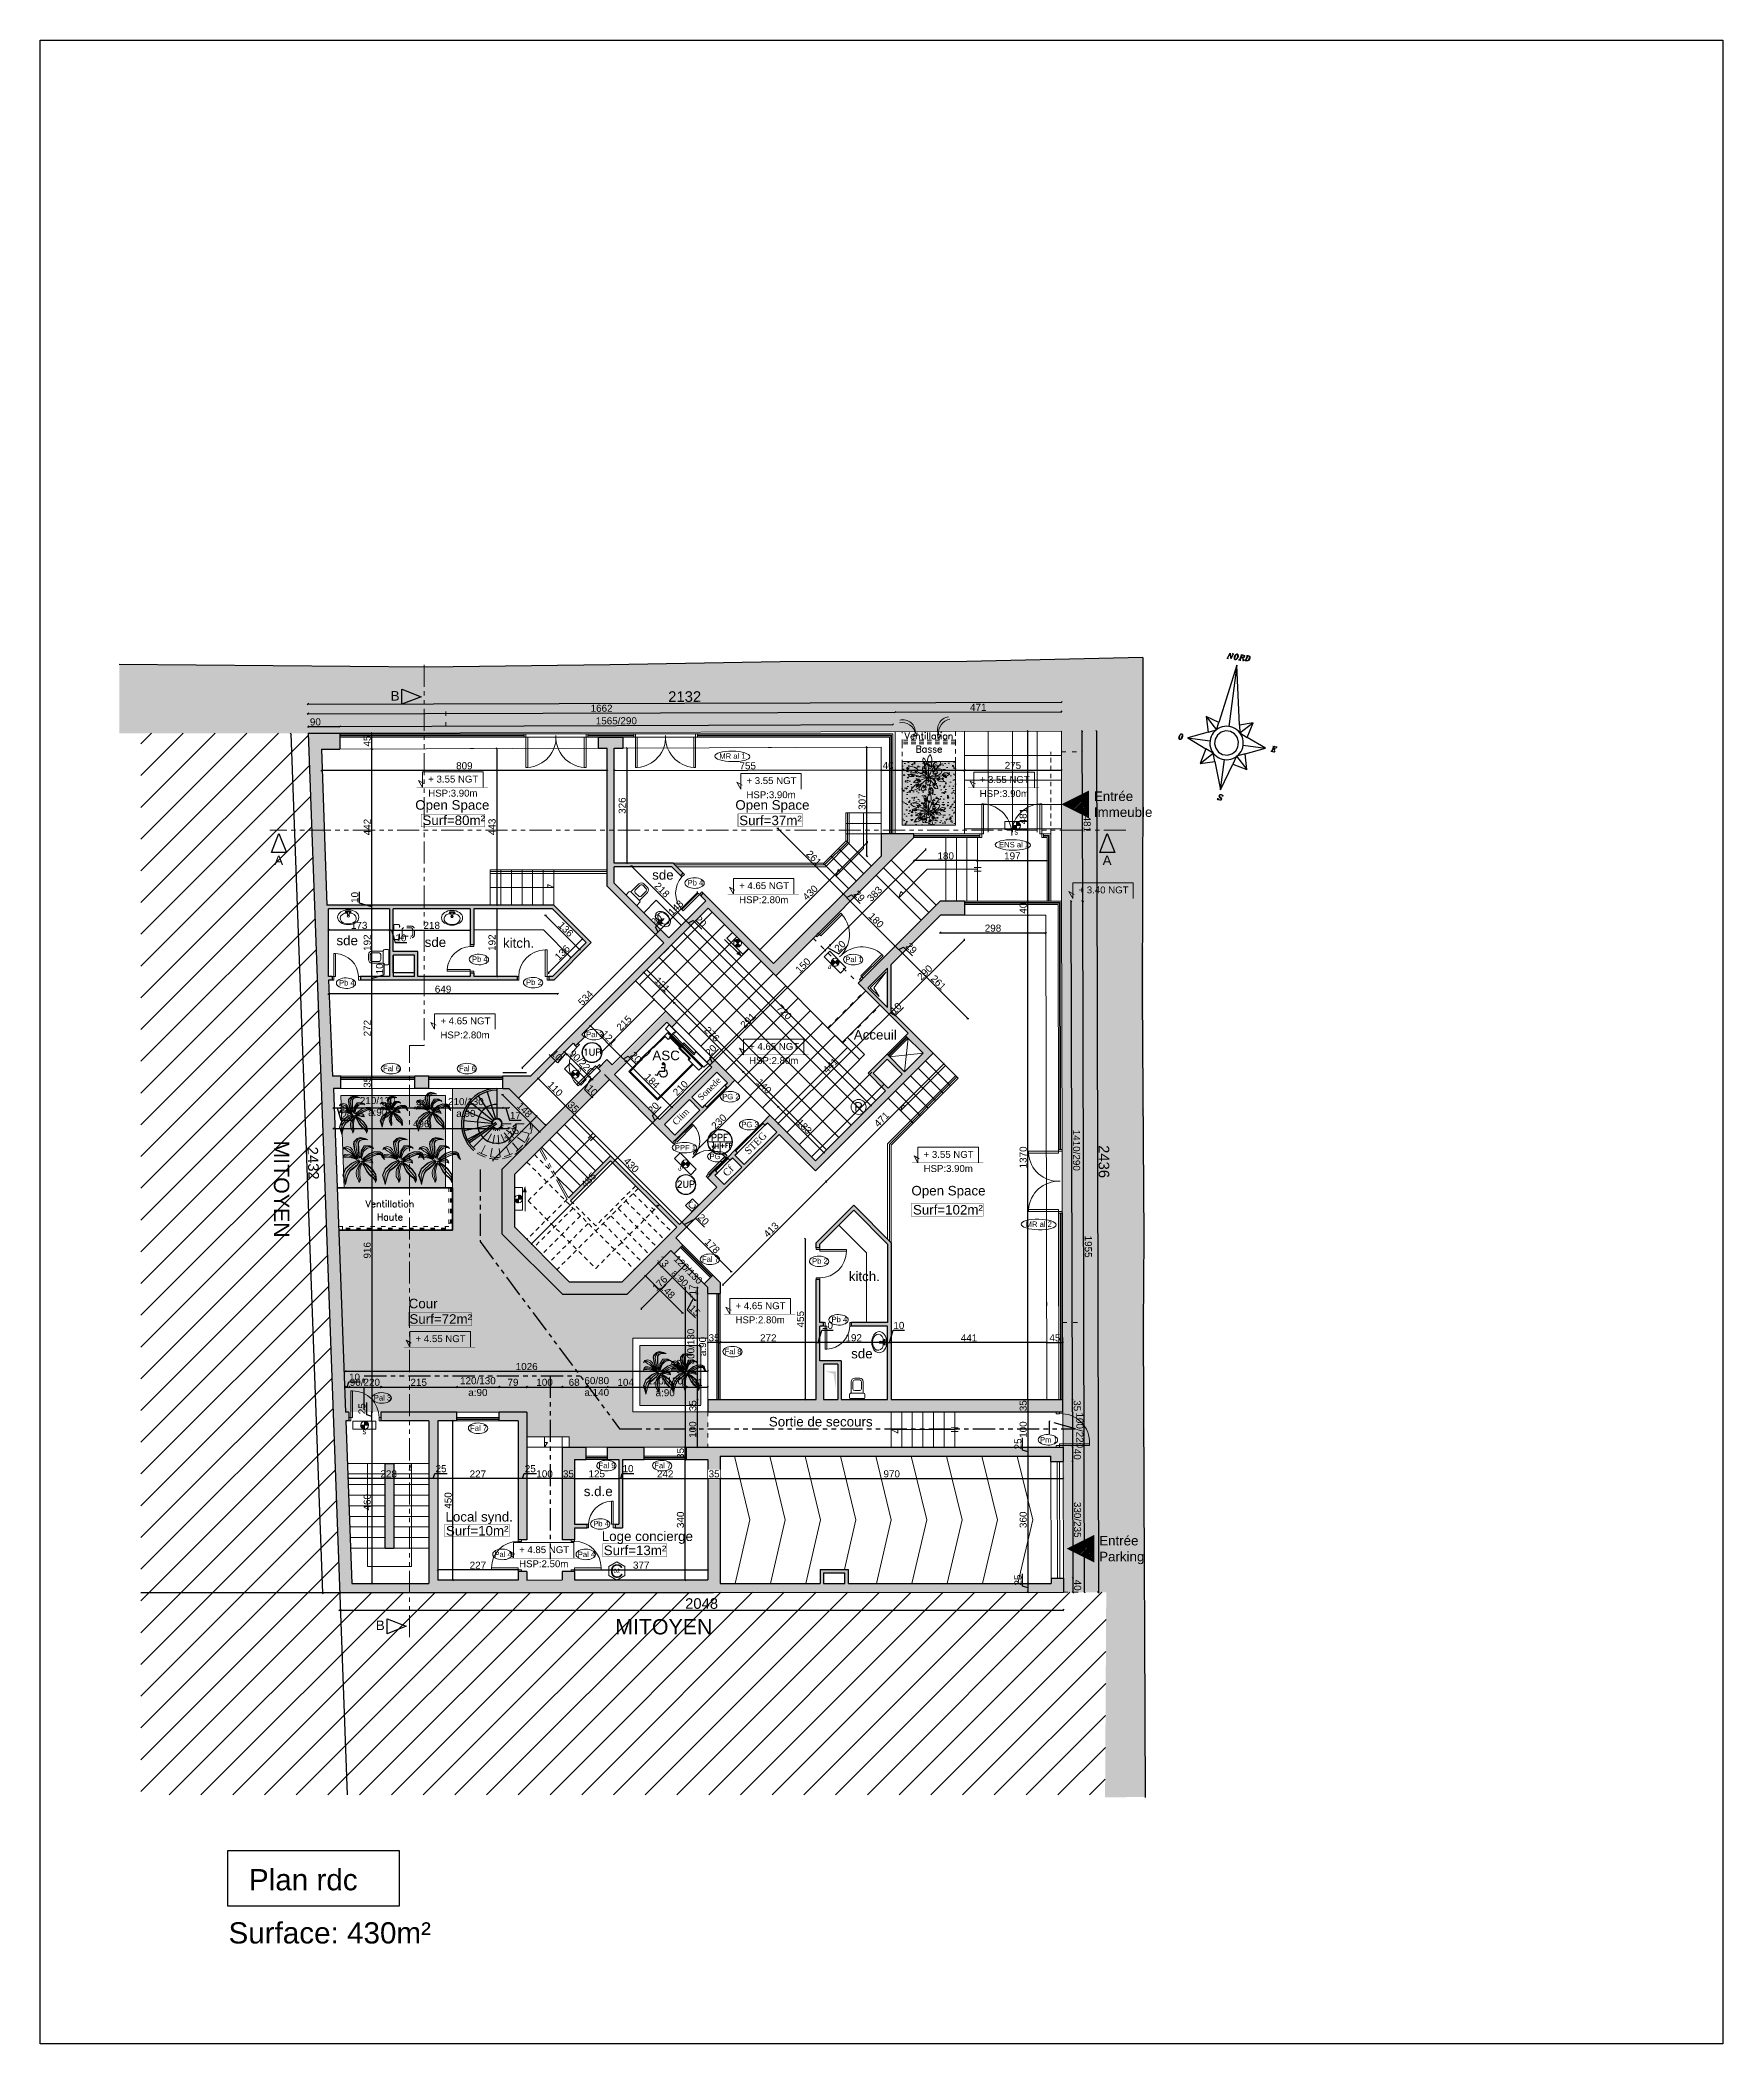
# Model space of a CAD drawing. Header units: millimetres. Extents: x 2804 to 3317, y 6834 to 7064.
# Drawn here: x 2878.5 to 2926.1, y 6907.7 to 6964.4 of the extents above; entities that cross this region are included whole.
import ezdxf
from ezdxf.enums import TextEntityAlignment as Align

# ---------------------------------------------------------------- set-up
doc = ezdxf.new("R2010")
doc.units = ezdxf.units.MM
doc.header["$PDMODE"] = 1
for name, pattern in [('ACAD_ISO03W100', [30, 12, -18]), ('HIDDEN', [0.375, 0.25, -0.125]), ('PHANTOM2', [1.25, 0.625, -0.125, 0.125, -0.125, 0.125, -0.125])]:
    doc.linetypes.add(name, pattern=pattern)
for name, color, linetype in [('ASCENSEUR', 7, 'Continuous'), ('zin hatch mur', 8, 'Continuous'), ('zin texte', 33, 'Continuous')]:
    doc.layers.add(name, color=color, linetype=linetype)
for name, color, linetype, lineweight in [('cach', 7, 'HIDDEN', 20), ('cotation', 3, 'Continuous', 30), ('Escalier', 250, 'Continuous', 30), ('Hachures', 8, 'Continuous', 20), ('Legende', 7, 'Continuous', 30), ('menuise', 50, 'Continuous', 18), ('Nord', 7, 'Continuous', 30), ('PORT-FEN', 2, 'Continuous', 0), ('SECU', 230, 'Continuous', 35), ('SECURITE', 2, 'Continuous', 0), ('STRCUTURE METALLIQUE', 3, 'Continuous', 20), ('structure grt', 150, 'Continuous', 0), ('texte', 3, 'Continuous', 9), ('Toponymie', 6, 'Continuous', 30), ('Trottoires', 140, 'Continuous', 30), ('Urb-verde-04', 82, 'Continuous', 0), ('zin cotation', 41, 'Continuous', 5), ('zin fin', 6, 'Continuous', 9), ('Zin inter', 80, 'ACAD_ISO03W100', 5), ('zin menuiserie', 150, 'Continuous', 5), ('Zin mur', 30, 'Continuous', 30), ('zin sanit', 150, 'Continuous', 5)]:
    doc.layers.add(name, color=color, linetype=linetype, lineweight=lineweight)
doc.styles.add('ARIAL', font='arial.ttf')
doc.styles.add('PA3', font='arial.ttf', dxfattribs={"height": 3})
doc.styles.add('PsikTxtStyle', font='arial.ttf')
doc.styles.add('ROMAND', font='ROMAND.shx')
doc.styles.add('SANSSERIFBOLDOBLIQUE', font='sasbo___.pfb', dxfattribs={"height": 10})
doc.styles.get("Standard").update_dxf_attribs({"font": 'arial.ttf'})
doc.dimstyles.new('cotation 100', dxfattribs={"dimtxt": 0.2, "dimasz": 0.04, "dimexe": 0, "dimexo": 0, "dimgap": 0.03, "dimtad": 1, "dimdec": 0, "dimlfac": 100, "dimdsep": 46, "dimtxsty": 'ARIAL', "dimblk": 'OBLIQUE', "dimcen": 0.09, "dimse1": 1, "dimse2": 1, "dimclrd": 256, "dimclre": 256, "dimclrt": 256, "dimadec": 3, "dimazin": 2, "dimtfac": 1, "dimtdec": 0, "dimtofl": 0, "dimtmove": 1, "dimatfit": 3, "dimfxl": 0, "dimtolj": 1, "dimtzin": 0, "dimlwd": -1, "dimlwe": -1, "dimarcsym": 0})
pattern_1 = [(50, (30.61716, -234.95615), (0.364369338, -0.031878171), [0.0381, -0.4191]), (355, (30.61716, -234.95615), (-0.070486843, 0.38211369), [0.03048, -0.335281168]), (100.4514447, (30.64752, -234.9588), (0.293882494, 0.350235504), [0.032380018, -0.35618049]), (46.1842, (30.61716, -234.85455), (0.542158082, -0.084084656), [0.05715, -0.62865]), (96.635558, (30.66234, -234.86155), (0.474808268, 0.49485225), [0.048570046, -0.534271216]), (351.184151, (30.61716, -234.85455), (0.47480827, 0.49485225), [0.045719934, -0.502919464]), (21, (30.66796, -234.87995), (0.303228783, -0.204530396), [0.0381, -0.4191]), (326, (30.66796, -234.87995), (0.123604057, 0.368375932), [0.03048, -0.33528]), (71.451445, (30.69323, -234.897), (0.426832839, 0.163845538), [0.032380018, -0.356179875]), (37.5, (30.61716, -234.95615), (0.0061772065, 0.1691100777), [0, -0.331216, 0, -0.34036, 0, -0.33655]), (7.5, (30.61716, -234.95615), (0.133639325, 0.2003611496), [0, -0.194056, 0, -0.323596, 0, -0.12827]), (327.5, (30.50387, -234.95615), (0.2711811903, -0.011457488), [0, -0.127, 0, -0.39624, 0, -0.52578]), (317.5, (30.45307, -234.95615), (0.296258363, 0.050852982), [0, -0.1651, 0, -0.263144, 0, -0.37338])]

msp = doc.modelspace()

# ---------------------------------------------------------------- texts
at = {"layer": 'SECURITE', "attachment_point": 2, "rotation": 45}
for s, insert, char_height, width in [('{\\fTimes New Roman|b0|i0|c0|p18;Sonede}', (2897.333, 6934.794, 0), 0.18, 0.9), ('{\\fTimes New Roman|b0|i0|c0|p18;Clim}', (2896.527, 6934.001, 0), 0.18, 0.9), ('{\\fTimes New Roman|b0|i0|c0|p18;STEG}', (2898.639, 6933.26, 0), 0.2, 1.5), ('{\\fTimes New Roman|b0|i0|c0|p18;Cf}', (2897.864, 6932.478, 0), 0.2, 0.5)]:
    msp.add_mtext(s, dxfattribs=dict(at, insert=insert, char_height=char_height, width=width))
at = {"layer": 'structure grt', "ltscale": 0.5, "char_height": 0.195, "width": 13.74632, "attachment_point": 1}
for s, insert in [('{\\C1;+ 3.55 NGT}', (2889.447, 6943.586)), ('{\\C1;+ 3.55 NGT}', (2898.451, 6943.542)), ('{\\C1;+ 3.55 NGT}', (2905.052, 6943.574)), ('{\\C1;HSP:3.90m}', (2889.447, 6943.187)), ('{\\C1;HSP:3.90m}', (2898.451, 6943.143)), ('{\\C1;HSP:3.90m}', (2905.052, 6943.175)), ('{\\C1;+ 4.65 NGT}', (2898.244, 6940.571)), ('{\\C1;HSP:2.80m}', (2898.244, 6940.172)), ('{\\C1;+ 3.40 NGT}', (2907.848, 6940.45)), ('{\\C1;+ 4.65 NGT}', (2889.79, 6936.746)), ('{\\C1;HSP:2.80m}', (2889.79, 6936.347)), ('{\\C1;+ 4.65 NGT}', (2898.526, 6936.022)), ('{\\C1;HSP:2.80m}', (2898.526, 6935.623)), ('{\\C1;+ 3.55 NGT}', (2903.465, 6932.968)), ('{\\C1;HSP:3.90m}', (2903.465, 6932.569)), ('{\\C1;+ 4.65 NGT}', (2898.142, 6928.687)), ('{\\C1;HSP:2.80m}', (2898.142, 6928.288)), ('{\\C1;+ 4.55 NGT}', (2889.089, 6927.756)), ('{\\C1;+ 4.85 NGT}', (2892.018, 6921.787)), ('{\\C1;HSP:2.50m}', (2892.018, 6921.388))]:
    msp.add_mtext(s, dxfattribs=dict(at, insert=insert))
at = {"layer": 'Zin mur', "char_height": 0.6, "attachment_point": 1}
for s, heights, insert in [('Plan rdc', [0], (2884.373, 6912.653)), ('Surface: 430m² ', [0.793], (2883.794, 6911.149))]:
    msp.add_mtext_dynamic_manual_height_columns(s, width=34.10317, gutter_width=12.5, heights=heights, dxfattribs=dict(at, insert=insert))
at = {"layer": 'zin texte'}
for s, insert, char_height, attachment_point in [('B', (2888.383, 6945.978), 0.27, 1), ('Open Space', (2889.079, 6942.891), 0.27, 1), ('Open Space', (2898.138, 6942.891), 0.27, 1), ('Entrée\\PImmeuble', (2908.283, 6943.138), 0.27, 1), ('Surf=80m²', (2889.282, 6942.458), 0.27, 1), ('Surf=37m²', (2898.247, 6942.454), 0.27, 1), ('A', (2885.089, 6941.326), 0.27, 1), ('A', (2908.531, 6941.326), 0.27, 1), ('sde', (2895.783, 6940.913), 0.27, 1), ('sde', (2886.849, 6939.057), 0.27, 1), ('sde', (2889.345, 6938.735), 0.27, 7), ('kitch.', (2891.561, 6938.986), 0.27, 1), ('Acceuil', (2901.489, 6936.389), 0.27, 1), ('ASC', (2895.79, 6935.806), 0.27, 1), ('Open Space', (2903.12, 6931.98), 0.27, 1), ('Surf=102m²', (2903.162, 6931.44), 0.27, 1), ('kitch.', (2901.347, 6929.557), 0.27, 1), ('Cour', (2888.893, 6928.788), 0.27, 1), ('Surf=72m²', (2888.914, 6928.35), 0.27, 1), ('sde', (2901.414, 6927.371), 0.27, 1), ('Sortie de secours', (2899.086, 6925.445), 0.27, 1), ('s.d.e', (2893.848, 6923.475), 0.27, 1), ('Local synd.', (2889.934, 6922.756), 0.27, 1), ('Surf=10m²', (2889.947, 6922.36), 0.27, 1), ('Loge concierge', (2894.358, 6922.204), 0.27, 1), ('Entrée\\PParking', (2908.433, 6922.08), 0.27, 1), ('Surf=13m²', (2894.413, 6921.805), 0.27, 1), ('B', (2887.963, 6919.683), 0.27, 1), ('MITOYEN', (2894.738, 6919.725), 0.432, 1)]:
    msp.add_mtext_dynamic_manual_height_columns(s, width=34.10317, gutter_width=12.5, heights=[0], dxfattribs=dict(at, insert=insert, char_height=char_height, attachment_point=attachment_point))
at = {"layer": 'zin texte', "insert": (2885.513, 6933.266), "char_height": 0.432, "attachment_point": 1, "rotation": 270}
msp.add_mtext_dynamic_manual_height_columns('MITOYEN', width=34.10317, gutter_width=12.5, heights=[0], dxfattribs=at)

# ---------------------------------------------------------------- blocks, each defined once
blk = doc.blocks.new('P70')
at = {"layer": 'zin menuiserie'}
for p, q in [((0, 650), (0, 0)), ((50, 650), (0, 650)), ((50, 0), (50, 650)), ((-700, 0), (-650, 0)), ((-700, -100), (-700, 0)), ((-650, 0), (-650, -100)), ((0, 0), (100, 0)), ((50, -100), (50, 0)), ((100, 0), (100, -100)), ((-650, -100), (-700, -100)), ((100, -100), (50, -100))]:
    blk.add_line(p, q, dxfattribs=at)
blk.add_arc((31, -31), 682, 92.6275, 177.3725, dxfattribs=at)
blk = doc.blocks.new('P14')
at = {"layer": 'zin menuiserie'}
for p, q in [((2875.02, 7090.599), (2874.168, 7090.599)), ((2874.168, 7090.599), (2874.168, 7090.549)), ((2874.168, 7090.549), (2875.02, 7090.549)), ((2875.02, 7090.649), (2875.12, 7090.649)), ((2875.02, 7090.599), (2875.02, 7090.649)), ((2875.12, 7090.599), (2875.02, 7090.599)), ((2875.02, 7090.549), (2875.02, 7090.599)), ((2875.12, 7090.649), (2875.12, 7090.599)), ((2874.168, 7088.899), (2874.168, 7088.949)), ((2874.168, 7088.949), (2875.02, 7088.949)), ((2875.02, 7088.899), (2874.168, 7088.899)), ((2875.02, 7088.949), (2875.02, 7088.899)), ((2875.02, 7088.899), (2875.02, 7088.849)), ((2875.12, 7088.899), (2875.02, 7088.899)), ((2875.02, 7088.849), (2875.12, 7088.849)), ((2875.12, 7088.849), (2875.12, 7088.899))]:
    blk.add_line(p, q, dxfattribs=at)
for centre, start, end in [((2875.023, 7090.604), 183.6967, 272.9424), ((2875.023, 7088.894), 87.0576, 176.3033)]:
    blk.add_arc(centre, 0.856, start, end, dxfattribs=at)
blk = doc.blocks.new('p100')
at = {"layer": 'zin menuiserie'}
for p, q in [((2868.569, 7190.027), (2868.569, 7189.977)), ((2868.669, 7190.027), (2868.569, 7190.027)), ((2868.569, 7189.977), (2868.669, 7189.977)), ((2868.669, 7189.977), (2868.669, 7190.027)), ((2868.669, 7189.977), (2869.52, 7189.977)), ((2868.669, 7189.927), (2868.669, 7189.977)), ((2869.52, 7189.977), (2869.52, 7189.927)), ((2869.52, 7189.927), (2868.669, 7189.927)), ((2868.669, 7189.077), (2868.569, 7189.077)), ((2868.569, 7189.077), (2868.569, 7189.027)), ((2868.569, 7189.027), (2868.669, 7189.027)), ((2868.669, 7189.027), (2868.669, 7189.077))]:
    blk.add_line(p, q, dxfattribs=at)
blk.add_arc((2868.704, 7189.892), 0.817, 267.544, 2.456, dxfattribs=at)
blk = doc.blocks.new('P90')
at = {"ltscale": 0.005}
for p, q in [((-50, 752), (-100, 752)), ((-100, 752), (-100, 0)), ((-50, 0), (-50, 752)), ((-900, -100), (-900, 0)), ((-900, 0), (-850, 0)), ((-850, 0), (-850, -100)), ((-100, 0), (-50, 0)), ((-50, 0), (0, 0)), ((-50, -100), (-50, 0)), ((0, 0), (0, -100)), ((-850, -100), (-900, -100)), ((0, -100), (-50, -100))]:
    blk.add_line(p, q, dxfattribs=at)
blk.add_arc((-100, 0), 752, 90, 180, dxfattribs=at)
blk = doc.blocks.new('P140')
for p, q in [((-1376, 97), (-1376, 772)), ((-1376, 772), (-1328, 772)), ((-1328, 97), (-1328, 772)), ((-76, 97), (-76, 772)), ((-76, 772), (-28, 772)), ((-28, 97), (-28, 772)), ((-1376, 97), (-1402, 97)), ((-1402, 97), (-1402, 0)), ((-1352, 0), (-1402, 0)), ((-1400, 0), (-1352, 0)), ((-1352, 0), (-1352, 97)), ((-1352, 97), (-1352, 0)), ((-52, 97), (-52, 0)), ((-52, 0), (-2, 0)), ((-28, 97), (-2, 97)), ((-2, 97), (-2, 0))]:
    blk.add_line(p, q)
for centre, start, end in [((-1353, 122), 357.8003, 87.8003), ((-51, 122), 92.1997, 182.1997)]:
    blk.add_arc(centre, 651, start, end)
blk = doc.blocks.new('C3A7SB3P')
at = {"layer": 'zin sanit', "linetype": 'ByBlock'}
for p, q in [((0, -19.5), (0, 19.5)), ((0, -17), (0, 17)), ((2, 21.5), (12, 21.5)), ((16, 17.5), (16, -17.5)), ((16, 17), (48, 17)), ((23, -7), (23, 7)), ((28, 12), (48, 12)), ((53, 7), (53, -7)), ((58, 7), (58, -7)), ((12, -21.5), (2, -21.5)), ((48, -17), (16, -17)), ((48, -12), (28, -12))]:
    blk.add_line(p, q, dxfattribs=at)
for centre, radius, start, end in [((2, 19.5), 2, 90, 180), ((12, 17.5), 4, 0, 90), ((28, 7), 5, 90, 180), ((48, 7), 10, 0, 90), ((48, 7), 5, 0, 90), ((2, -19.5), 2, 180, 270), ((12, -17.5), 4, 270, 0), ((28, -7), 5, 180, 270), ((48, -7), 5, 270, 0), ((48, -7), 10, 270, 0)]:
    blk.add_arc(centre, radius, start, end, dxfattribs=at)
blk = doc.blocks.new('lll')
at = {"layer": 'zin sanit'}
for p, q in [((2861.728, 7185.894), (2861.663, 7185.894)), ((2861.686, 7185.944), (2861.809, 7185.944)), ((2861.686, 7185.919), (2861.686, 7185.944)), ((2861.728, 7185.919), (2861.686, 7185.919)), ((2861.768, 7185.937), (2861.728, 7185.937)), ((2861.728, 7185.937), (2861.728, 7185.861)), ((2861.768, 7185.937), (2861.768, 7185.861)), ((2861.809, 7185.919), (2861.768, 7185.919)), ((2861.832, 7185.894), (2861.768, 7185.894)), ((2861.809, 7185.944), (2861.809, 7185.919))]:
    blk.add_line(p, q, dxfattribs=at)
for centre, major_axis, start_param, end_param in [((2861.748, 7185.801), (0.25, 0), 4.712389, 10.995574), ((2861.748, 7185.775), (0.19, 0), 2.032408, 7.39237), ((2861.748, 7185.823), (-0.0258, 0), 1.570796326798575, 7.853981633978161), ((2861.748, 7185.87), (0.0235, 0), 3.694408, 5.73037)]:
    blk.add_ellipse(centre, major_axis=major_axis, ratio=0.7, start_param=start_param, end_param=end_param, dxfattribs=at)
blk = doc.blocks.new('_Oblique')
at = {"color": 0, "linetype": 'ByBlock', "lineweight": -2}
blk.add_line((-0.5, -0.5), (0.5, 0.5), dxfattribs=at)
blk = doc.blocks.new('*D274')
at = {"layer": 'cotation', "transparency": 16777216}
blk.add_line((2893.333, 6934.244), (2892.556, 6935.021), dxfattribs=at)
at = {"layer": 'Defpoints', "color": 0, "transparency": 16777216}
for p in [(2892.556, 6935.021), (2892.247, 6934.713), (2893.025, 6933.935)]:
    blk.add_point(p, dxfattribs=at)
at = {"layer": 'cotation', "transparency": 16777216, "xscale": 0.04, "yscale": 0.04, "zscale": 0.04}
for p, rotation in [((2892.556, 6935.021), 134.999999999924), ((2893.333, 6934.244), 314.999999999924)]:
    blk.add_blockref('_Oblique', p, dxfattribs=dict(at, rotation=rotation))
at = {"layer": 'cotation', "transparency": 16777216, "insert": (2893.038, 6934.726), "char_height": 0.2, "attachment_point": 5, "rotation": 315, "style": 'ARIAL'}
blk.add_mtext('\\A1;110', dxfattribs=at)
blk = doc.blocks.new('*D277')
at = {"layer": 'cotation', "transparency": 16777216}
blk.add_line((2893.588, 6923.701), (2894.842, 6923.701), dxfattribs=at)
at = {"layer": 'Defpoints', "color": 0, "transparency": 16777216}
for p in [(2893.588, 6924.236), (2894.842, 6924.236), (2894.842, 6923.701)]:
    blk.add_point(p, dxfattribs=at)
at = {"layer": 'cotation', "transparency": 16777216, "xscale": 0.04, "yscale": 0.04, "zscale": 0.04, "rotation": 180}
blk.add_blockref('_Oblique', (2893.588, 6923.701), dxfattribs=at)
at = {"layer": 'cotation', "transparency": 16777216, "xscale": 0.04, "yscale": 0.04, "zscale": 0.04}
blk.add_blockref('_Oblique', (2894.842, 6923.701), dxfattribs=at)
at = {"layer": 'cotation', "transparency": 16777216, "insert": (2894.215, 6923.833), "char_height": 0.2, "attachment_point": 5, "style": 'ARIAL'}
blk.add_mtext('\\A1;125', dxfattribs=at)
blk = doc.blocks.new('*D283')
at = {"layer": 'cotation', "transparency": 16777216}
blk.add_line((2895.792, 6933.767), (2892.365, 6930.34), dxfattribs=at)
at = {"layer": 'Defpoints', "color": 0, "transparency": 16777216}
for p in [(2895.878, 6933.682), (2892.365, 6930.34), (2892.665, 6930.04)]:
    blk.add_point(p, dxfattribs=at)
at = {"layer": 'cotation', "transparency": 16777216, "xscale": 0.04, "yscale": 0.04, "zscale": 0.04}
for p, rotation in [((2895.792, 6933.767), 45.0000000036825), ((2892.365, 6930.34), 225.0000000036825)]:
    blk.add_blockref('_Oblique', p, dxfattribs=dict(at, rotation=rotation))
at = {"layer": 'cotation', "transparency": 16777216, "insert": (2893.985, 6932.147), "char_height": 0.2, "attachment_point": 5, "rotation": 45, "style": 'ARIAL'}
blk.add_mtext('\\A1;485', dxfattribs=at)
blk = doc.blocks.new('*D246')
at = {"layer": 'cotation', "transparency": 16777216}
blk.add_line((2902.263, 6943.742), (2894.713, 6943.722), dxfattribs=at)
at = {"layer": 'Defpoints', "color": 0, "transparency": 16777216}
for p in [(2894.711, 6944.367), (2902.261, 6944.387), (2894.713, 6943.722)]:
    blk.add_point(p, dxfattribs=at)
at = {"layer": 'cotation', "transparency": 16777216, "xscale": 0.04, "yscale": 0.04, "zscale": 0.04}
for p, rotation in [((2894.713, 6943.722), 180.1507555891117), ((2902.263, 6943.742), 0.1507555891117018)]:
    blk.add_blockref('_Oblique', p, dxfattribs=dict(at, rotation=rotation))
at = {"layer": 'cotation', "transparency": 16777216, "insert": (2898.487, 6943.863), "char_height": 0.2, "attachment_point": 5, "rotation": 0.1508, "style": 'ARIAL'}
blk.add_mtext('\\A1;755', dxfattribs=at)
blk = doc.blocks.new('*D247')
at = {"layer": 'cotation', "transparency": 16777216}
blk.add_line((2894.511, 6943.731), (2886.424, 6943.731), dxfattribs=at)
at = {"layer": 'Defpoints', "color": 0, "transparency": 16777216}
for p in [(2886.424, 6944.336), (2894.511, 6944.367), (2886.424, 6943.731)]:
    blk.add_point(p, dxfattribs=at)
at = {"layer": 'cotation', "transparency": 16777216, "xscale": 0.04, "yscale": 0.04, "zscale": 0.04, "rotation": 180}
blk.add_blockref('_Oblique', (2886.424, 6943.731), dxfattribs=at)
at = {"layer": 'cotation', "transparency": 16777216, "xscale": 0.04, "yscale": 0.04, "zscale": 0.04}
blk.add_blockref('_Oblique', (2894.511, 6943.731), dxfattribs=at)
at = {"layer": 'cotation', "transparency": 16777216, "insert": (2890.468, 6943.863), "char_height": 0.2, "attachment_point": 5, "style": 'ARIAL'}
blk.add_mtext('\\A1;809', dxfattribs=at)
blk = doc.blocks.new('*D248')
at = {"layer": 'cotation', "transparency": 16777216}
blk.add_line((2893.111, 6937.411), (2886.621, 6937.411), dxfattribs=at)
at = {"layer": 'Defpoints', "color": 0, "transparency": 16777216}
for p in [(2886.621, 6937.911), (2893.111, 6937.911), (2886.621, 6937.411)]:
    blk.add_point(p, dxfattribs=at)
at = {"layer": 'cotation', "transparency": 16777216, "xscale": 0.04, "yscale": 0.04, "zscale": 0.04, "rotation": 180}
blk.add_blockref('_Oblique', (2886.621, 6937.411), dxfattribs=at)
at = {"layer": 'cotation', "transparency": 16777216, "xscale": 0.04, "yscale": 0.04, "zscale": 0.04}
blk.add_blockref('_Oblique', (2893.111, 6937.411), dxfattribs=at)
at = {"layer": 'cotation', "transparency": 16777216, "insert": (2889.866, 6937.543), "char_height": 0.2, "attachment_point": 5, "style": 'ARIAL'}
blk.add_mtext('\\A1;649', dxfattribs=at)
blk = doc.blocks.new('*D249')
at = {"layer": 'cotation', "transparency": 16777216}
blk.add_line((2900.112, 6930.482), (2900.112, 6925.936), dxfattribs=at)
at = {"layer": 'Defpoints', "color": 0, "transparency": 16777216}
for p in [(2900.536, 6930.482), (2900.112, 6925.936), (2900.636, 6925.936)]:
    blk.add_point(p, dxfattribs=at)
at = {"layer": 'cotation', "transparency": 16777216, "xscale": 0.04, "yscale": 0.04, "zscale": 0.04}
for p, rotation in [((2900.112, 6930.482), 90), ((2900.112, 6925.936), 270)]:
    blk.add_blockref('_Oblique', p, dxfattribs=dict(at, rotation=rotation))
at = {"layer": 'cotation', "transparency": 16777216, "insert": (2899.98, 6928.209), "char_height": 0.2, "attachment_point": 5, "rotation": 90, "style": 'ARIAL'}
blk.add_mtext('\\A1;455', dxfattribs=at)
blk = doc.blocks.new('*D250')
at = {"layer": 'cotation', "transparency": 16777216}
blk.add_line((2895.067, 6944.366), (2895.067, 6941.108), dxfattribs=at)
at = {"layer": 'Defpoints', "color": 0, "transparency": 16777216}
for p in [(2894.711, 6944.366), (2894.711, 6941.108), (2895.067, 6941.108)]:
    blk.add_point(p, dxfattribs=at)
at = {"layer": 'cotation', "transparency": 16777216, "xscale": 0.04, "yscale": 0.04, "zscale": 0.04}
for p, rotation in [((2895.067, 6944.366), 90), ((2895.067, 6941.108), 270)]:
    blk.add_blockref('_Oblique', p, dxfattribs=dict(at, rotation=rotation))
at = {"layer": 'cotation', "transparency": 16777216, "insert": (2894.935, 6942.737), "char_height": 0.2, "attachment_point": 5, "rotation": 90, "style": 'ARIAL'}
blk.add_mtext('\\A1;326', dxfattribs=at)
blk = doc.blocks.new('*D251')
at = {"layer": 'cotation', "transparency": 16777216}
blk.add_line((2895.198, 6941.028), (2896.738, 6939.487), dxfattribs=at)
at = {"layer": 'Defpoints', "color": 0, "transparency": 16777216}
for p in [(2894.711, 6940.541), (2896.738, 6939.487), (2896.252, 6939)]:
    blk.add_point(p, dxfattribs=at)
at = {"layer": 'cotation', "transparency": 16777216, "xscale": 0.04, "yscale": 0.04, "zscale": 0.04}
for p, rotation in [((2895.198, 6941.028), 134.9999999997379), ((2896.738, 6939.487), 314.9999999997379)]:
    blk.add_blockref('_Oblique', p, dxfattribs=dict(at, rotation=rotation))
at = {"layer": 'cotation', "transparency": 16777216, "insert": (2896.061, 6940.351), "char_height": 0.2, "attachment_point": 5, "rotation": 315, "style": 'ARIAL'}
blk.add_mtext('\\A1;218', dxfattribs=at)
blk = doc.blocks.new('*D252')
at = {"layer": 'cotation', "transparency": 16777216}
blk.add_line((2901.856, 6941.312), (2901.856, 6944.387), dxfattribs=at)
at = {"layer": 'Defpoints', "color": 0, "transparency": 16777216}
for p in [(2901.856, 6944.387), (2902.261, 6944.387), (2902.261, 6941.312)]:
    blk.add_point(p, dxfattribs=at)
at = {"layer": 'cotation', "transparency": 16777216, "xscale": 0.04, "yscale": 0.04, "zscale": 0.04}
for p, rotation in [((2901.856, 6944.387), 90), ((2901.856, 6941.312), 270)]:
    blk.add_blockref('_Oblique', p, dxfattribs=dict(at, rotation=rotation))
at = {"layer": 'cotation', "transparency": 16777216, "insert": (2901.724, 6942.85), "char_height": 0.2, "attachment_point": 5, "rotation": 90, "style": 'ARIAL'}
blk.add_mtext('\\A1;307', dxfattribs=at)
blk = doc.blocks.new('*D253')
at = {"layer": 'cotation', "transparency": 16777216}
blk.add_line((2903.938, 6939.139), (2906.919, 6939.139), dxfattribs=at)
at = {"layer": 'Defpoints', "color": 0, "transparency": 16777216}
for p in [(2903.938, 6939.636), (2906.919, 6939.635), (2906.919, 6939.139)]:
    blk.add_point(p, dxfattribs=at)
at = {"layer": 'cotation', "transparency": 16777216, "xscale": 0.04, "yscale": 0.04, "zscale": 0.04}
for p, rotation in [((2903.938, 6939.139), 179.994646730179), ((2906.919, 6939.139), 359.9946467301789)]:
    blk.add_blockref('_Oblique', p, dxfattribs=dict(at, rotation=rotation))
at = {"layer": 'cotation', "transparency": 16777216, "insert": (2905.428, 6939.271), "char_height": 0.2, "attachment_point": 5, "rotation": 359.9946, "style": 'ARIAL'}
blk.add_mtext('\\A1;298', dxfattribs=at)
blk = doc.blocks.new('*D254')
at = {"layer": 'cotation', "transparency": 16777216}
blk.add_line((2906.952, 6927.549), (2902.545, 6927.549), dxfattribs=at)
at = {"layer": 'Defpoints', "color": 0, "transparency": 16777216}
for p in [(2902.545, 6927.549), (2906.952, 6927.596), (2902.545, 6927.337)]:
    blk.add_point(p, dxfattribs=at)
at = {"layer": 'cotation', "transparency": 16777216, "xscale": 0.04, "yscale": 0.04, "zscale": 0.04, "rotation": 180}
blk.add_blockref('_Oblique', (2902.545, 6927.549), dxfattribs=at)
at = {"layer": 'cotation', "transparency": 16777216, "xscale": 0.04, "yscale": 0.04, "zscale": 0.04}
blk.add_blockref('_Oblique', (2906.952, 6927.549), dxfattribs=at)
at = {"layer": 'cotation', "transparency": 16777216, "insert": (2904.749, 6927.679), "char_height": 0.2, "attachment_point": 5, "style": 'ARIAL'}
blk.add_mtext('\\A1;441', dxfattribs=at)
blk = doc.blocks.new('*D255')
at = {"layer": 'cotation', "transparency": 16777216}
blk.add_line((2902.445, 6927.551), (2900.527, 6927.551), dxfattribs=at)
at = {"layer": 'Defpoints', "color": 0, "transparency": 16777216}
for p in [(2900.527, 6927.551), (2900.527, 6927.551), (2902.445, 6927.549)]:
    blk.add_point(p, dxfattribs=at)
at = {"layer": 'cotation', "transparency": 16777216, "xscale": 0.04, "yscale": 0.04, "zscale": 0.04, "rotation": 180}
blk.add_blockref('_Oblique', (2900.527, 6927.551), dxfattribs=at)
at = {"layer": 'cotation', "transparency": 16777216, "xscale": 0.04, "yscale": 0.04, "zscale": 0.04}
blk.add_blockref('_Oblique', (2902.445, 6927.551), dxfattribs=at)
at = {"layer": 'cotation', "transparency": 16777216, "insert": (2901.486, 6927.683), "char_height": 0.2, "attachment_point": 5, "style": 'ARIAL'}
blk.add_mtext('\\A1;192', dxfattribs=at)
blk = doc.blocks.new('*D256')
at = {"layer": 'cotation', "transparency": 16777216}
blk.add_line((2891.384, 6944.35), (2891.384, 6939.921), dxfattribs=at)
at = {"layer": 'Defpoints', "color": 0, "transparency": 16777216}
for p in [(2890.736, 6944.35), (2890.736, 6939.921), (2891.384, 6939.921)]:
    blk.add_point(p, dxfattribs=at)
at = {"layer": 'cotation', "transparency": 16777216, "xscale": 0.04, "yscale": 0.04, "zscale": 0.04}
for p, rotation in [((2891.384, 6944.35), 90), ((2891.384, 6939.921), 270)]:
    blk.add_blockref('_Oblique', p, dxfattribs=dict(at, rotation=rotation))
at = {"layer": 'cotation', "transparency": 16777216, "insert": (2891.252, 6942.136), "char_height": 0.2, "attachment_point": 5, "rotation": 90, "style": 'ARIAL'}
blk.add_mtext('\\A1;443', dxfattribs=at)
blk = doc.blocks.new('*D257')
at = {"layer": 'cotation', "transparency": 16777216}
blk.add_line((2900.427, 6927.551), (2897.711, 6927.551), dxfattribs=at)
at = {"layer": 'Defpoints', "color": 0, "transparency": 16777216}
for p in [(2897.711, 6927.551), (2897.711, 6927.551), (2900.427, 6927.551)]:
    blk.add_point(p, dxfattribs=at)
at = {"layer": 'cotation', "transparency": 16777216, "xscale": 0.04, "yscale": 0.04, "zscale": 0.04}
for p, rotation in [((2897.711, 6927.551), 180.0000000000192), ((2900.427, 6927.551), 1.91846538655227e-11)]:
    blk.add_blockref('_Oblique', p, dxfattribs=dict(at, rotation=rotation))
at = {"layer": 'cotation', "transparency": 16777216, "insert": (2899.069, 6927.681), "char_height": 0.2, "attachment_point": 5, "style": 'ARIAL'}
blk.add_mtext('\\A1;272', dxfattribs=at)
blk = doc.blocks.new('*D258')
at = {"layer": 'cotation', "transparency": 16777216}
blk.add_line((2896.88, 6939.346), (2901.971, 6934.255), dxfattribs=at)
at = {"layer": 'Defpoints', "color": 0, "transparency": 16777216}
for p in [(2896.464, 6938.93), (2901.484, 6933.768), (2901.971, 6934.255)]:
    blk.add_point(p, dxfattribs=at)
at = {"layer": 'cotation', "transparency": 16777216, "xscale": 0.04, "yscale": 0.04, "zscale": 0.04}
for p, rotation in [((2896.88, 6939.346), 134.9999999997375), ((2901.971, 6934.255), 314.9999999997375)]:
    blk.add_blockref('_Oblique', p, dxfattribs=dict(at, rotation=rotation))
at = {"layer": 'cotation', "transparency": 16777216, "insert": (2899.519, 6936.894), "char_height": 0.2, "attachment_point": 5, "rotation": 315, "style": 'ARIAL'}
blk.add_mtext('\\A1;720', dxfattribs=at)
blk = doc.blocks.new('*D262')
at = {"layer": 'cotation', "transparency": 16777216}
blk.add_line((2892.517, 6933.948), (2891.273, 6932.704), dxfattribs=at)
at = {"layer": 'Defpoints', "color": 0, "transparency": 16777216}
for p in [(2892.778, 6933.688), (2891.273, 6932.704), (2891.533, 6932.444)]:
    blk.add_point(p, dxfattribs=at)
at = {"layer": 'cotation', "transparency": 16777216, "xscale": 0.04, "yscale": 0.04, "zscale": 0.04}
for p, rotation in [((2892.517, 6933.948), 44.9999999999056), ((2891.273, 6932.704), 224.9999999999056)]:
    blk.add_blockref('_Oblique', p, dxfattribs=dict(at, rotation=rotation))
at = {"layer": 'cotation', "transparency": 16777216, "insert": (2891.802, 6933.42), "char_height": 0.2, "attachment_point": 5, "rotation": 45, "style": 'ARIAL'}
blk.add_mtext('\\A1;176', dxfattribs=at)
blk = doc.blocks.new('*D260')
at = {"layer": 'cotation', "transparency": 16777216}
blk.add_line((2902.558, 6936.905), (2904.624, 6938.938), dxfattribs=at)
at = {"layer": 'Defpoints', "color": 0, "transparency": 16777216}
for p in [(2903.938, 6939.636), (2904.624, 6938.938), (2902.309, 6937.158)]:
    blk.add_point(p, dxfattribs=at)
at = {"layer": 'cotation', "transparency": 16777216, "xscale": 0.04, "yscale": 0.04, "zscale": 0.04}
for p, rotation in [((2904.624, 6938.938), 44.54090386514247), ((2902.558, 6936.905), 224.5409038651425)]:
    blk.add_blockref('_Oblique', p, dxfattribs=dict(at, rotation=rotation))
at = {"layer": 'cotation', "transparency": 16777216, "insert": (2903.498, 6938.016), "char_height": 0.2, "attachment_point": 5, "rotation": 44.5409, "style": 'ARIAL'}
blk.add_mtext('\\A1;290', dxfattribs=at)
blk = doc.blocks.new('*D259')
at = {"layer": 'cotation', "transparency": 16777216}
blk.add_line((2898.829, 6938.658), (2901.872, 6941.701), dxfattribs=at)
at = {"layer": 'Defpoints', "color": 0, "transparency": 16777216}
for p in [(2901.872, 6941.701), (2902.261, 6941.312), (2899.218, 6938.27)]:
    blk.add_point(p, dxfattribs=at)
at = {"layer": 'cotation', "transparency": 16777216, "xscale": 0.04, "yscale": 0.04, "zscale": 0.04}
for p, rotation in [((2901.872, 6941.701), 45.00000000023951), ((2898.829, 6938.658), 225.0000000002395)]:
    blk.add_blockref('_Oblique', p, dxfattribs=dict(at, rotation=rotation))
at = {"layer": 'cotation', "transparency": 16777216, "insert": (2900.257, 6940.273), "char_height": 0.2, "attachment_point": 5, "rotation": 45, "style": 'ARIAL'}
blk.add_mtext('\\A1;430', dxfattribs=at)
blk = doc.blocks.new('*D261')
at = {"layer": 'cotation', "transparency": 16777216}
blk.add_line((2900.706, 6932.107), (2904.033, 6935.434), dxfattribs=at)
at = {"layer": 'Defpoints', "color": 0, "transparency": 16777216}
for p in [(2903.733, 6935.734), (2904.033, 6935.434), (2900.406, 6932.407)]:
    blk.add_point(p, dxfattribs=at)
at = {"layer": 'cotation', "transparency": 16777216, "xscale": 0.04, "yscale": 0.04, "zscale": 0.04}
for p, rotation in [((2904.033, 6935.434), 45.0000000004111), ((2900.706, 6932.107), 225.0000000004111)]:
    blk.add_blockref('_Oblique', p, dxfattribs=dict(at, rotation=rotation))
at = {"layer": 'cotation', "transparency": 16777216, "insert": (2902.277, 6933.863), "char_height": 0.2, "attachment_point": 5, "rotation": 45, "style": 'ARIAL'}
blk.add_mtext('\\A1;471', dxfattribs=at)
blk = doc.blocks.new('*D263')
at = {"layer": 'cotation', "transparency": 16777216}
blk.add_line((2906.414, 6924.336), (2906.414, 6920.735), dxfattribs=at)
at = {"layer": 'Defpoints', "color": 0, "transparency": 16777216}
for p in [(2906.629, 6924.336), (2906.414, 6920.735), (2906.724, 6920.735)]:
    blk.add_point(p, dxfattribs=at)
at = {"layer": 'cotation', "transparency": 16777216, "xscale": 0.04, "yscale": 0.04, "zscale": 0.04}
for p, rotation in [((2906.414, 6924.336), 90), ((2906.414, 6920.735), 270)]:
    blk.add_blockref('_Oblique', p, dxfattribs=dict(at, rotation=rotation))
at = {"layer": 'cotation', "transparency": 16777216, "insert": (2906.282, 6922.535), "char_height": 0.2, "attachment_point": 5, "rotation": 90, "style": 'ARIAL'}
blk.add_mtext('\\A1;360', dxfattribs=at)
blk = doc.blocks.new('*D264')
at = {"layer": 'cotation', "transparency": 16777216}
blk.add_line((2887.851, 6934.736), (2887.851, 6925.581), dxfattribs=at)
at = {"layer": 'Defpoints', "color": 0, "transparency": 16777216}
for p in [(2889.463, 6934.736), (2887.851, 6925.581), (2889.463, 6925.581)]:
    blk.add_point(p, dxfattribs=at)
at = {"layer": 'cotation', "transparency": 16777216, "xscale": 0.04, "yscale": 0.04, "zscale": 0.04}
for p, rotation in [((2887.851, 6934.736), 90), ((2887.851, 6925.581), 270)]:
    blk.add_blockref('_Oblique', p, dxfattribs=dict(at, rotation=rotation))
at = {"layer": 'cotation', "transparency": 16777216, "insert": (2887.719, 6930.158), "char_height": 0.2, "attachment_point": 5, "rotation": 90, "style": 'ARIAL'}
blk.add_mtext('\\A1;916', dxfattribs=at)
blk = doc.blocks.new('*D265')
at = {"layer": 'cotation', "transparency": 16777216}
blk.add_line((2887.851, 6925.331), (2887.851, 6920.731), dxfattribs=at)
at = {"layer": 'Defpoints', "color": 0, "transparency": 16777216}
for p in [(2889.464, 6925.331), (2887.851, 6920.731), (2889.465, 6920.731)]:
    blk.add_point(p, dxfattribs=at)
at = {"layer": 'cotation', "transparency": 16777216, "xscale": 0.04, "yscale": 0.04, "zscale": 0.04}
for p, rotation in [((2887.851, 6925.331), 90), ((2887.851, 6920.731), 270)]:
    blk.add_blockref('_Oblique', p, dxfattribs=dict(at, rotation=rotation))
at = {"layer": 'cotation', "transparency": 16777216, "insert": (2887.719, 6923.031), "char_height": 0.2, "attachment_point": 5, "rotation": 90, "style": 'ARIAL'}
blk.add_mtext('\\A1;460', dxfattribs=at)
blk = doc.blocks.new('*D268')
at = {"layer": 'cotation', "transparency": 16777216}
blk.add_line((2887.851, 6939.921), (2887.851, 6944.338), dxfattribs=at)
at = {"layer": 'Defpoints', "color": 0, "transparency": 16777216}
for p in [(2887.246, 6944.338), (2887.851, 6944.338), (2887.237, 6939.921)]:
    blk.add_point(p, dxfattribs=at)
at = {"layer": 'cotation', "transparency": 16777216, "xscale": 0.04, "yscale": 0.04, "zscale": 0.04}
for p, rotation in [((2887.851, 6944.338), 90), ((2887.851, 6939.921), 270)]:
    blk.add_blockref('_Oblique', p, dxfattribs=dict(at, rotation=rotation))
at = {"layer": 'cotation', "transparency": 16777216, "insert": (2887.72, 6942.13), "char_height": 0.2, "attachment_point": 5, "rotation": 90, "style": 'ARIAL'}
blk.add_mtext('\\A1;442', dxfattribs=at)
blk = doc.blocks.new('*D267')
at = {"layer": 'cotation', "transparency": 16777216}
blk.add_line((2887.851, 6937.901), (2887.851, 6939.821), dxfattribs=at)
at = {"layer": 'Defpoints', "color": 0, "transparency": 16777216}
for p in [(2887.245, 6939.821), (2887.851, 6939.821), (2887.526, 6937.901)]:
    blk.add_point(p, dxfattribs=at)
at = {"layer": 'cotation', "transparency": 16777216, "xscale": 0.04, "yscale": 0.04, "zscale": 0.04}
for p, rotation in [((2887.851, 6939.821), 90), ((2887.851, 6937.901), 270)]:
    blk.add_blockref('_Oblique', p, dxfattribs=dict(at, rotation=rotation))
at = {"layer": 'cotation', "transparency": 16777216, "insert": (2887.719, 6938.861), "char_height": 0.2, "attachment_point": 5, "rotation": 90, "style": 'ARIAL'}
blk.add_mtext('\\A1;192', dxfattribs=at)
blk = doc.blocks.new('*D270')
at = {"layer": 'cotation', "transparency": 16777216}
blk.add_line((2906.414, 6940.036), (2906.414, 6944.844), dxfattribs=at)
at = {"layer": 'Defpoints', "color": 0, "transparency": 16777216}
for p in [(2906.414, 6944.844), (2906.853, 6944.844), (2906.853, 6940.036)]:
    blk.add_point(p, dxfattribs=at)
at = {"layer": 'cotation', "transparency": 16777216, "xscale": 0.04, "yscale": 0.04, "zscale": 0.04}
for p, rotation in [((2906.414, 6944.844), 90), ((2906.414, 6940.036), 270)]:
    blk.add_blockref('_Oblique', p, dxfattribs=dict(at, rotation=rotation))
at = {"layer": 'cotation', "transparency": 16777216, "insert": (2906.282, 6942.44), "char_height": 0.2, "attachment_point": 5, "rotation": 90, "style": 'ARIAL'}
blk.add_mtext('\\A1;481', dxfattribs=at)
blk = doc.blocks.new('*D271')
at = {"layer": 'cotation', "transparency": 16777216}
blk.add_line((2902.661, 6943.741), (2904.617, 6943.741), dxfattribs=at)
at = {"layer": 'Defpoints', "color": 0, "transparency": 16777216}
for p in [(2902.661, 6943.408), (2904.617, 6943.741), (2904.617, 6943.406)]:
    blk.add_point(p, dxfattribs=at)
at = {"layer": 'cotation', "transparency": 16777216, "xscale": 0.04, "yscale": 0.04, "zscale": 0.04, "rotation": 180}
blk.add_blockref('_Oblique', (2902.661, 6943.741), dxfattribs=at)
at = {"layer": 'cotation', "transparency": 16777216, "xscale": 0.04, "yscale": 0.04, "zscale": 0.04}
blk.add_blockref('_Oblique', (2904.617, 6943.741), dxfattribs=at)
at = {"layer": 'cotation', "transparency": 16777216, "insert": (2903.639, 6943.873), "char_height": 0.2, "attachment_point": 5, "style": 'ARIAL'}
blk.add_mtext('\\A1;196', dxfattribs=at)
blk = doc.blocks.new('*D266')
at = {"layer": 'cotation', "transparency": 16777216}
blk.add_line((2887.851, 6935.086), (2887.851, 6937.801), dxfattribs=at)
at = {"layer": 'Defpoints', "color": 0, "transparency": 16777216}
for p in [(2887.526, 6937.801), (2887.851, 6937.801), (2888.107, 6935.086)]:
    blk.add_point(p, dxfattribs=at)
at = {"layer": 'cotation', "transparency": 16777216, "xscale": 0.04, "yscale": 0.04, "zscale": 0.04}
for p, rotation in [((2887.851, 6937.801), 90), ((2887.851, 6935.086), 270)]:
    blk.add_blockref('_Oblique', p, dxfattribs=dict(at, rotation=rotation))
at = {"layer": 'cotation', "transparency": 16777216, "insert": (2887.72, 6936.443), "char_height": 0.2, "attachment_point": 5, "rotation": 90, "style": 'ARIAL'}
blk.add_mtext('\\A1;272', dxfattribs=at)
blk = doc.blocks.new('*D275')
at = {"layer": 'cotation', "transparency": 16777216}
blk.add_line((2896.763, 6930.814), (2898.019, 6929.558), dxfattribs=at)
at = {"layer": 'Defpoints', "color": 0, "transparency": 16777216}
for p in [(2896.457, 6930.508), (2897.711, 6929.249), (2898.019, 6929.558)]:
    blk.add_point(p, dxfattribs=at)
at = {"layer": 'cotation', "transparency": 16777216, "xscale": 0.04, "yscale": 0.04, "zscale": 0.04}
for p, rotation in [((2896.763, 6930.814), 134.999999999924), ((2898.019, 6929.558), 314.999999999924)]:
    blk.add_blockref('_Oblique', p, dxfattribs=dict(at, rotation=rotation))
at = {"layer": 'cotation', "transparency": 16777216, "insert": (2897.484, 6930.279), "char_height": 0.2, "attachment_point": 5, "rotation": 315, "style": 'ARIAL'}
blk.add_mtext('\\A1;178', dxfattribs=at)
blk = doc.blocks.new('*D269')
at = {"layer": 'cotation', "transparency": 16777216}
blk.add_line((2896.95, 6932.893), (2898.576, 6934.519), dxfattribs=at)
at = {"layer": 'Defpoints', "color": 0, "transparency": 16777216}
for p in [(2898.576, 6934.519), (2899.115, 6933.98), (2897.489, 6932.354)]:
    blk.add_point(p, dxfattribs=at)
at = {"layer": 'cotation', "transparency": 16777216, "xscale": 0.04, "yscale": 0.04, "zscale": 0.04}
for p, rotation in [((2898.576, 6934.519), 44.99999999997698), ((2896.95, 6932.893), 224.999999999977)]:
    blk.add_blockref('_Oblique', p, dxfattribs=dict(at, rotation=rotation))
at = {"layer": 'cotation', "transparency": 16777216, "insert": (2897.67, 6933.799), "char_height": 0.2, "attachment_point": 5, "rotation": 45, "style": 'ARIAL'}
blk.add_mtext('\\A1;230', dxfattribs=at)
blk = doc.blocks.new('*D272')
at = {"layer": 'cotation', "transparency": 16777216}
blk.add_line((2904.617, 6943.741), (2907.367, 6943.741), dxfattribs=at)
at = {"layer": 'Defpoints', "color": 0, "transparency": 16777216}
for p in [(2907.367, 6944.844), (2904.617, 6943.406), (2907.367, 6943.741)]:
    blk.add_point(p, dxfattribs=at)
at = {"layer": 'cotation', "transparency": 16777216, "xscale": 0.04, "yscale": 0.04, "zscale": 0.04, "rotation": 180}
blk.add_blockref('_Oblique', (2904.617, 6943.741), dxfattribs=at)
at = {"layer": 'cotation', "transparency": 16777216, "xscale": 0.04, "yscale": 0.04, "zscale": 0.04}
blk.add_blockref('_Oblique', (2907.367, 6943.741), dxfattribs=at)
at = {"layer": 'cotation', "transparency": 16777216, "insert": (2905.992, 6943.873), "char_height": 0.2, "attachment_point": 5, "style": 'ARIAL'}
blk.add_mtext('\\A1;275', dxfattribs=at)
blk = doc.blocks.new('*D273')
at = {"layer": 'cotation', "transparency": 16777216}
blk.add_line((2896.621, 6930.956), (2893.581, 6933.996), dxfattribs=at)
at = {"layer": 'Defpoints', "color": 0, "transparency": 16777216}
for p in [(2894.572, 6934.988), (2893.581, 6933.996), (2897.613, 6931.947)]:
    blk.add_point(p, dxfattribs=at)
at = {"layer": 'cotation', "transparency": 16777216, "xscale": 0.04, "yscale": 0.04, "zscale": 0.04}
for p, rotation in [((2893.581, 6933.996), 134.9999999999229), ((2896.621, 6930.956), 314.9999999999229)]:
    blk.add_blockref('_Oblique', p, dxfattribs=dict(at, rotation=rotation))
at = {"layer": 'cotation', "transparency": 16777216, "insert": (2895.195, 6932.569), "char_height": 0.2, "attachment_point": 5, "rotation": 315, "style": 'ARIAL'}
blk.add_mtext('\\A1;430', dxfattribs=at)
blk = doc.blocks.new('*D279')
at = {"layer": 'cotation', "transparency": 16777216}
blk.add_line((2893.588, 6921.118), (2897.361, 6921.118), dxfattribs=at)
at = {"layer": 'Defpoints', "color": 0, "transparency": 16777216}
for p in [(2893.588, 6920.832), (2897.361, 6921.118), (2897.361, 6920.832)]:
    blk.add_point(p, dxfattribs=at)
at = {"layer": 'cotation', "transparency": 16777216, "xscale": 0.04, "yscale": 0.04, "zscale": 0.04, "rotation": 180}
blk.add_blockref('_Oblique', (2893.588, 6921.118), dxfattribs=at)
at = {"layer": 'cotation', "transparency": 16777216, "xscale": 0.04, "yscale": 0.04, "zscale": 0.04}
blk.add_blockref('_Oblique', (2897.361, 6921.118), dxfattribs=at)
at = {"layer": 'cotation', "transparency": 16777216, "insert": (2895.474, 6921.251), "char_height": 0.2, "attachment_point": 5, "style": 'ARIAL'}
blk.add_mtext('\\A1;377', dxfattribs=at)
blk = doc.blocks.new('*D280')
at = {"layer": 'cotation', "transparency": 16777216}
blk.add_line((2900.675, 6938.65), (2899.615, 6937.59), dxfattribs=at)
at = {"layer": 'Defpoints', "color": 0, "transparency": 16777216}
for p in [(2900.339, 6938.987), (2899.279, 6937.926), (2899.615, 6937.59)]:
    blk.add_point(p, dxfattribs=at)
at = {"layer": 'cotation', "transparency": 16777216, "xscale": 0.04, "yscale": 0.04, "zscale": 0.04}
for p, rotation in [((2900.675, 6938.65), 45.00000001247906), ((2899.615, 6937.59), 225.000000012479)]:
    blk.add_blockref('_Oblique', p, dxfattribs=dict(at, rotation=rotation))
at = {"layer": 'cotation', "transparency": 16777216, "insert": (2900.052, 6938.214), "char_height": 0.2, "attachment_point": 5, "rotation": 45, "style": 'ARIAL'}
blk.add_mtext('\\A1;150', dxfattribs=at)
blk = doc.blocks.new('*D278')
at = {"layer": 'cotation', "transparency": 16777216}
blk.add_line((2894.942, 6923.701), (2897.361, 6923.701), dxfattribs=at)
at = {"layer": 'Defpoints', "color": 0, "transparency": 16777216}
for p in [(2897.361, 6923.701), (2894.942, 6923.165), (2897.361, 6923.213)]:
    blk.add_point(p, dxfattribs=at)
at = {"layer": 'cotation', "transparency": 16777216, "xscale": 0.04, "yscale": 0.04, "zscale": 0.04, "rotation": 180}
blk.add_blockref('_Oblique', (2894.942, 6923.701), dxfattribs=at)
at = {"layer": 'cotation', "transparency": 16777216, "xscale": 0.04, "yscale": 0.04, "zscale": 0.04}
blk.add_blockref('_Oblique', (2897.361, 6923.701), dxfattribs=at)
at = {"layer": 'cotation', "transparency": 16777216, "insert": (2896.152, 6923.831), "char_height": 0.2, "attachment_point": 5, "style": 'ARIAL'}
blk.add_mtext('\\A1;242', dxfattribs=at)
blk = doc.blocks.new('*D276')
at = {"layer": 'cotation', "transparency": 16777216}
blk.add_line((2896.716, 6920.832), (2896.716, 6924.236), dxfattribs=at)
at = {"layer": 'Defpoints', "color": 0, "transparency": 16777216}
for p in [(2896.716, 6924.236), (2897.361, 6924.236), (2897.361, 6920.832)]:
    blk.add_point(p, dxfattribs=at)
at = {"layer": 'cotation', "transparency": 16777216, "xscale": 0.04, "yscale": 0.04, "zscale": 0.04}
for p, rotation in [((2896.716, 6924.236), 90), ((2896.716, 6920.832), 270)]:
    blk.add_blockref('_Oblique', p, dxfattribs=dict(at, rotation=rotation))
at = {"layer": 'cotation', "transparency": 16777216, "insert": (2896.584, 6922.534), "char_height": 0.2, "attachment_point": 5, "rotation": 90, "style": 'ARIAL'}
blk.add_mtext('\\A1;340', dxfattribs=at)
blk = doc.blocks.new('*D281')
at = {"layer": 'cotation', "transparency": 16777216}
blk.add_line((2899.615, 6937.59), (2897.56, 6935.535), dxfattribs=at)
at = {"layer": 'Defpoints', "color": 0, "transparency": 16777216}
for p in [(2899.279, 6937.926), (2897.56, 6935.535), (2897.754, 6935.341)]:
    blk.add_point(p, dxfattribs=at)
at = {"layer": 'cotation', "transparency": 16777216, "xscale": 0.04, "yscale": 0.04, "zscale": 0.04}
for p, rotation in [((2899.615, 6937.59), 45.0000000036825), ((2897.56, 6935.535), 225.0000000036825)]:
    blk.add_blockref('_Oblique', p, dxfattribs=dict(at, rotation=rotation))
at = {"layer": 'cotation', "transparency": 16777216, "insert": (2898.494, 6936.656), "char_height": 0.2, "attachment_point": 5, "rotation": 45, "style": 'ARIAL'}
blk.add_mtext('\\A1;291', dxfattribs=at)
blk = doc.blocks.new('*D284')
at = {"layer": 'cotation', "transparency": 16777216}
blk.add_line((2895.039, 6935.504), (2896.336, 6934.206), dxfattribs=at)
at = {"layer": 'Defpoints', "color": 0, "transparency": 16777216}
for p in [(2894.689, 6935.154), (2895.986, 6933.856), (2896.336, 6934.206)]:
    blk.add_point(p, dxfattribs=at)
at = {"layer": 'cotation', "transparency": 16777216, "xscale": 0.04, "yscale": 0.04, "zscale": 0.04}
for p, rotation in [((2895.039, 6935.504), 135.0000000000502), ((2896.336, 6934.206), 315.0000000000501)]:
    blk.add_blockref('_Oblique', p, dxfattribs=dict(at, rotation=rotation))
at = {"layer": 'cotation', "transparency": 16777216, "insert": (2895.781, 6934.949), "char_height": 0.2, "attachment_point": 5, "rotation": 315, "style": 'ARIAL'}
blk.add_mtext('\\A1;184', dxfattribs=at)
blk = doc.blocks.new('*D282')
at = {"layer": 'cotation', "transparency": 16777216}
blk.add_line((2897.419, 6935.394), (2895.934, 6933.909), dxfattribs=at)
at = {"layer": 'Defpoints', "color": 0, "transparency": 16777216}
for p in [(2897.471, 6935.341), (2895.934, 6933.909), (2895.986, 6933.856)]:
    blk.add_point(p, dxfattribs=at)
at = {"layer": 'cotation', "transparency": 16777216, "xscale": 0.04, "yscale": 0.04, "zscale": 0.04}
for p, rotation in [((2897.419, 6935.394), 45.0000000036825), ((2895.934, 6933.909), 225.0000000036825)]:
    blk.add_blockref('_Oblique', p, dxfattribs=dict(at, rotation=rotation))
at = {"layer": 'cotation', "transparency": 16777216, "insert": (2896.583, 6934.745), "char_height": 0.2, "attachment_point": 5, "rotation": 45, "style": 'ARIAL'}
blk.add_mtext('\\A1;210', dxfattribs=at)
blk = doc.blocks.new('*D287')
at = {"layer": 'cotation', "transparency": 16777216}
blk.add_line((2908.355, 6944.847), (2908.41, 6920.486), dxfattribs=at)
at = {"layer": 'Defpoints', "color": 0, "transparency": 16777216}
for p in [(2907.367, 6944.844), (2907.422, 6920.484), (2908.41, 6920.486)]:
    blk.add_point(p, dxfattribs=at)
at = {"layer": 'cotation', "transparency": 16777216, "xscale": 0.04, "yscale": 0.04, "zscale": 0.04}
for p, rotation in [((2908.355, 6944.847), 90.12833801283392), ((2908.41, 6920.486), 270.1283380128339)]:
    blk.add_blockref('_Oblique', p, dxfattribs=dict(at, rotation=rotation))
at = {"layer": 'cotation', "transparency": 16777216, "insert": (2908.566, 6932.667), "char_height": 0.3, "attachment_point": 5, "rotation": 270.1283, "style": 'ARIAL'}
blk.add_mtext('\\A1;2436', dxfattribs=at)
blk = doc.blocks.new('*D285')
at = {"layer": 'cotation', "transparency": 16777216}
blk.add_line((2896.02, 6939.233), (2897.067, 6940.28), dxfattribs=at)
at = {"layer": 'Defpoints', "color": 0, "transparency": 16777216}
for p in [(2897.067, 6940.28), (2897.299, 6940.047), (2896.252, 6939)]:
    blk.add_point(p, dxfattribs=at)
at = {"layer": 'cotation', "transparency": 16777216, "xscale": 0.04, "yscale": 0.04, "zscale": 0.04}
for p, rotation in [((2897.067, 6940.28), 44.99999999990558), ((2896.02, 6939.233), 224.9999999999056)]:
    blk.add_blockref('_Oblique', p, dxfattribs=dict(at, rotation=rotation))
at = {"layer": 'cotation', "transparency": 16777216, "insert": (2896.45, 6939.849), "char_height": 0.2, "attachment_point": 5, "rotation": 45, "style": 'ARIAL'}
blk.add_mtext('\\A1;148', dxfattribs=at)
blk = doc.blocks.new('*D290')
at = {"layer": 'cotation', "transparency": 16777216}
for p, q in [((2886.765, 6934.189), (2886.968, 6934.189)), ((2886.867, 6934.189), (2886.972, 6933.838)), ((2886.972, 6933.838), (2887.321, 6933.838))]:
    blk.add_line(p, q, dxfattribs=at)
at = {"layer": 'Defpoints', "color": 0, "transparency": 16777216}
for p in [(2886.765, 6934.736), (2886.968, 6934.736), (2886.968, 6934.189)]:
    blk.add_point(p, dxfattribs=at)
at = {"layer": 'cotation', "transparency": 16777216, "xscale": 0.04, "yscale": 0.04, "zscale": 0.04, "rotation": 180}
blk.add_blockref('_Oblique', (2886.765, 6934.189), dxfattribs=at)
at = {"layer": 'cotation', "transparency": 16777216, "xscale": 0.04, "yscale": 0.04, "zscale": 0.04}
blk.add_blockref('_Oblique', (2886.968, 6934.189), dxfattribs=at)
at = {"layer": 'cotation', "transparency": 16777216, "insert": (2887.147, 6933.97), "char_height": 0.2, "attachment_point": 5, "style": 'ARIAL'}
blk.add_mtext('\\A1;20', dxfattribs=at)
blk = doc.blocks.new('*D286')
at = {"layer": 'cotation', "transparency": 16777216}
blk.add_line((2886.043, 6945.607), (2907.365, 6945.667), dxfattribs=at)
at = {"layer": 'Defpoints', "color": 0, "transparency": 16777216}
for p in [(2907.365, 6945.667), (2886.045, 6944.784), (2907.367, 6944.844)]:
    blk.add_point(p, dxfattribs=at)
at = {"layer": 'cotation', "transparency": 16777216, "xscale": 0.04, "yscale": 0.04, "zscale": 0.04}
for p, rotation in [((2907.365, 6945.667), 0.1615367327060689), ((2886.043, 6945.607), 180.1615367327061)]:
    blk.add_blockref('_Oblique', p, dxfattribs=dict(at, rotation=rotation))
at = {"layer": 'cotation', "transparency": 16777216, "insert": (2896.703, 6945.82), "char_height": 0.3, "attachment_point": 5, "rotation": 0.1615, "style": 'ARIAL'}
blk.add_mtext('\\A1;2132', dxfattribs=at)
blk = doc.blocks.new('*D289')
at = {"layer": 'cotation', "transparency": 16777216}
blk.add_line((2886.94, 6919.979), (2907.422, 6919.982), dxfattribs=at)
at = {"layer": 'Defpoints', "color": 0, "transparency": 16777216}
for p in [(2886.94, 6920.481), (2907.422, 6920.484), (2907.422, 6919.982)]:
    blk.add_point(p, dxfattribs=at)
at = {"layer": 'cotation', "transparency": 16777216, "xscale": 0.04, "yscale": 0.04, "zscale": 0.04}
for p, rotation in [((2886.94, 6919.979), 180.008627102599), ((2907.422, 6919.982), 0.008627102599035555)]:
    blk.add_blockref('_Oblique', p, dxfattribs=dict(at, rotation=rotation))
at = {"layer": 'cotation', "transparency": 16777216, "insert": (2897.181, 6920.164), "char_height": 0.3, "attachment_point": 5, "rotation": 0.0086, "style": 'ARIAL'}
blk.add_mtext('\\A1;2048', dxfattribs=at)
blk = doc.blocks.new('*D292')
at = {"layer": 'cotation', "transparency": 16777216}
blk.add_line((2896.716, 6929.75), (2895.472, 6928.506), dxfattribs=at)
at = {"layer": 'Defpoints', "color": 0, "transparency": 16777216}
for p in [(2896.313, 6930.152), (2895.069, 6928.908), (2895.472, 6928.506)]:
    blk.add_point(p, dxfattribs=at)
at = {"layer": 'cotation', "transparency": 16777216, "xscale": 0.04, "yscale": 0.04, "zscale": 0.04}
for p, rotation in [((2896.716, 6929.75), 44.99999999995811), ((2895.472, 6928.506), 224.9999999999581)]:
    blk.add_blockref('_Oblique', p, dxfattribs=dict(at, rotation=rotation))
at = {"layer": 'cotation', "transparency": 16777216, "insert": (2896, 6929.221), "char_height": 0.2, "attachment_point": 5, "rotation": 45, "style": 'ARIAL'}
blk.add_mtext('\\A1;176', dxfattribs=at)
blk = doc.blocks.new('*D288')
at = {"layer": 'cotation', "transparency": 16777216}
blk.add_line((2885.56, 6944.766), (2886.454, 6920.463), dxfattribs=at)
at = {"layer": 'Defpoints', "color": 0, "transparency": 16777216}
for p in [(2886.045, 6944.784), (2886.454, 6920.463), (2886.94, 6920.481)]:
    blk.add_point(p, dxfattribs=at)
at = {"layer": 'cotation', "transparency": 16777216, "xscale": 0.04, "yscale": 0.04, "zscale": 0.04}
for p, rotation in [((2885.56, 6944.766), 92.10789544085397), ((2886.454, 6920.463), 272.107895440854)]:
    blk.add_blockref('_Oblique', p, dxfattribs=dict(at, rotation=rotation))
at = {"layer": 'cotation', "transparency": 16777216, "insert": (2886.19, 6932.621), "char_height": 0.3, "attachment_point": 5, "rotation": 272.1079, "style": 'ARIAL'}
blk.add_mtext('\\A1;2432', dxfattribs=at)
blk = doc.blocks.new('*D291')
at = {"layer": 'cotation', "transparency": 16777216}
blk.add_line((2896.716, 6929.104), (2896.716, 6924.586), dxfattribs=at)
at = {"layer": 'Defpoints', "color": 0, "transparency": 16777216}
for p in [(2897.361, 6929.104), (2896.716, 6924.586), (2897.361, 6924.586)]:
    blk.add_point(p, dxfattribs=at)
at = {"layer": 'cotation', "transparency": 16777216, "xscale": 0.04, "yscale": 0.04, "zscale": 0.04}
for p, rotation in [((2896.716, 6929.104), 90), ((2896.716, 6924.586), 270)]:
    blk.add_blockref('_Oblique', p, dxfattribs=dict(at, rotation=rotation))
at = {"layer": 'cotation', "transparency": 16777216, "insert": (2896.584, 6926.845), "char_height": 0.2, "attachment_point": 5, "rotation": 90, "style": 'ARIAL'}
blk.add_mtext('\\A1;452', dxfattribs=at)
blk = doc.blocks.new('ARB-C2')
for p, q in [((-0.89, 1.7), (-0.87, 1.9)), ((-0.87, 1.9), (-0.57, 2.22)), ((-0.85, 1.7), (-0.83, 1.89)), ((-0.83, 1.89), (-0.55, 2.19)), ((-0.68, 1.68), (-0.63, 1.9)), ((-0.63, 1.9), (-0.49, 2.1)), ((-0.57, 2.22), (-0.29, 2.32)), ((-0.55, 2.19), (-0.28, 2.3)), ((-0.49, 2.1), (-0.24, 2.21)), ((-0.32, 2.05), (-0.46, 1.86)), ((-0.3, 2.02), (-0.42, 1.84)), ((-0.02, 2.16), (-0.32, 2.05)), ((-0.02, 2.13), (-0.3, 2.02)), ((-0.29, 2.32), (0.18, 2.22)), ((-0.28, 2.3), (0.17, 2.21)), ((-0.24, 2.21), (-0.09, 2.21)), ((-0.09, 2.21), (0.18, 2.18)), ((0.43, 2.11), (-0.02, 2.16)), ((0.43, 2.11), (-0.02, 2.13)), ((0.17, 2.21), (0.43, 2.11)), ((0.18, 2.22), (0.43, 2.11)), ((0.18, 2.18), (0.43, 2.11)), ((-1.83, 0.62), (-1.91, 0.41)), ((-1.91, 0.41), (-1.81, 0.56)), ((-1.91, 0.41), (-1.8, 0.47)), ((-1.8, 1.39), (-1.89, 1.18)), ((-1.81, 1.33), (-1.89, 1.18)), ((-1.89, 1.18), (-1.82, 1.27)), ((-1.68, 0.74), (-1.83, 0.62)), ((-1.82, 1.27), (-1.66, 1.23)), ((-1.52, 1.32), (-1.81, 1.33)), ((-1.81, 0.56), (-1.66, 0.61)), ((-1.45, 1.46), (-1.8, 1.39)), ((-1.8, 0.47), (-1.55, 0.47)), ((-1.41, 0.75), (-1.68, 0.74)), ((-1.66, 1.23), (-1.44, 1.05)), ((-1.66, 0.61), (-1.4, 0.6)), ((-1.55, 0.47), (-1.26, 0.45)), ((-1.28, 1.21), (-1.52, 1.32)), ((-1.17, 1.37), (-1.45, 1.46)), ((-1.44, 1.05), (-1.25, 0.96)), ((-1.15, 0.66), (-1.41, 0.75)), ((-1.4, 0.6), (-1.12, 0.52)), ((-1.16, 1.11), (-1.28, 1.21)), ((-1.26, 0.45), (-0.92, 0.39)), ((-1.25, 0.96), (-1.06, 0.78)), ((-0.98, 1.15), (-1.17, 1.37)), ((-0.96, 0.84), (-1.16, 1.11)), ((-1.02, 0.58), (-1.15, 0.66)), ((-1.12, 0.52), (-0.89, 0.43)), ((-0.42, 0.24), (-1.07, -0.07)), ((-1.06, 0.78), (-0.77, 0.39)), ((-1.05, -0.1), (-0.39, 0.23)), ((-0.85, 0.49), (-1.02, 0.58)), ((-0.86, 0.9), (-0.98, 1.15)), ((-0.71, 0.46), (-0.96, 0.84)), ((-0.92, 0.39), (-0.6, 0.25)), ((-0.34, 0.16), (-0.91, -0.24)), ((-0.8, 1.14), (-0.89, 1.7)), ((-0.89, 0.43), (-0.74, 0.37)), ((-0.7, 0.6), (-0.86, 0.9)), ((-0.77, 1.14), (-0.85, 1.7)), ((-0.51, 0.33), (-0.8, 1.14)), ((-0.49, 0.34), (-0.77, 1.14)), ((-0.77, 0.39), (-0.6, 0.25)), ((-0.55, 0.29), (-0.71, 0.46)), ((-0.49, 0.31), (-0.7, 0.6)), ((-0.61, 1.18), (-0.68, 1.68)), ((-0.45, 0.46), (-0.61, 1.18)), ((-0.3, 0.09), (-0.57, -0.24)), ((-0.55, -0.26), (-0.28, 0.06)), ((-0.46, 1.86), (-0.45, 1.17)), ((-0.45, 1.17), (-0.36, 0.42)), ((-0.42, 1.84), (-0.41, 1.21)), ((-0.41, 1.21), (-0.33, 0.37)), ((-0.27, -0.52), (-0.07, 0.05)), ((-0.25, 0.46), (-0.2, 1.07)), ((0.36, 0.05), (-0.22, 0.07)), ((-0.21, 0.42), (-0.09, 1.03)), ((-0.2, 1.07), (0.1, 1.53)), ((0.04, 1), (-0.2, 0.3)), ((-0.16, 0.11), (0.19, 0.21)), ((-0.13, 0.27), (0.58, 0.83)), ((-0.11, 0.26), (0.61, 0.8)), ((-0.09, 1.03), (0.22, 1.41)), ((-0.02, 0.26), (0.39, 0.47)), ((0.55, 0.41), (-0.02, 0.2)), ((0.55, 0.38), (-0.02, 0.18)), ((0, 0), (0.44, -0.27)), ((0.01, 0.1), (0.39, 0.16)), ((0.34, 1.3), (0.04, 1)), ((0.1, 1.53), (0.65, 1.55)), ((0.19, 0.21), (0.52, 0.31)), ((0.22, 1.41), (0.68, 1.48)), ((0.67, 1.39), (0.34, 1.3)), ((0.59, 0), (0.36, 0.05)), ((0.39, 0.47), (0.7, 0.67)), ((0.39, 0.16), (0.65, 0.15)), ((0.52, 0.31), (0.69, 0.29)), ((0.91, 0.59), (0.55, 0.41)), ((0.92, 0.56), (0.55, 0.38)), ((0.58, 0.83), (1.1, 1.01)), ((0.81, -0.01), (0.59, 0)), ((0.61, 0.8), (1.1, 0.97)), ((0.65, 1.55), (0.9, 1.41)), ((0.65, 0.15), (0.82, 0.07)), ((0.86, 1.37), (0.67, 1.39)), ((0.68, 1.48), (0.88, 1.39)), ((0.69, 0.29), (0.85, 0.13)), ((0.7, 0.67), (1.12, 0.83)), ((0.82, 0.07), (0.9, -0.07)), ((0.85, 0.13), (0.9, -0.07)), ((0.97, 1.29), (0.86, 1.37)), ((0.88, 1.39), (0.97, 1.29)), ((0.9, 1.41), (0.97, 1.29)), ((1.31, 0.75), (0.91, 0.59)), ((1.32, 0.72), (0.92, 0.56)), ((1.1, 1.01), (1.59, 0.99)), ((1.1, 0.97), (1.58, 0.96)), ((1.12, 0.83), (1.24, 0.85)), ((1.24, 0.85), (1.58, 0.86)), ((1.57, 0.75), (1.31, 0.75)), ((1.56, 0.72), (1.32, 0.72)), ((1.68, 0.67), (1.56, 0.72)), ((1.7, 0.69), (1.57, 0.75)), ((1.58, 0.96), (1.8, 0.84)), ((1.58, 0.86), (1.75, 0.76)), ((1.59, 0.99), (1.82, 0.86)), ((1.8, 0.47), (1.68, 0.67)), ((1.84, 0.46), (1.7, 0.69)), ((1.75, 0.76), (1.87, 0.47)), ((1.8, 0.84), (1.9, 0.48)), ((1.99, 0.25), (1.8, 0.47)), ((1.82, 0.86), (1.89, 0.59)), ((1.99, 0.25), (1.84, 0.46)), ((1.87, 0.47), (1.99, 0.25)), ((1.89, 0.59), (1.99, 0.25)), ((1.9, 0.48), (1.99, 0.25)), ((-1.67, -0.6), (-1.91, -1.21)), ((-1.91, -1.21), (-1.68, -1.89)), ((-1.87, -1.22), (-1.64, -0.62)), ((-1.65, -2.07), (-1.87, -1.22)), ((-1.57, -0.94), (-1.68, -1.3)), ((-1.68, -1.3), (-1.68, -1.89)), ((-1.07, -0.07), (-1.67, -0.6)), ((-1.65, -2.07), (-1.48, -1.4)), ((-1.52, -1.43), (-1.65, -2.07)), ((-1.64, -0.62), (-1.05, -0.1)), ((-1.39, -0.71), (-1.57, -0.94)), ((-1.38, -1.01), (-1.52, -1.43)), ((-1.48, -1.4), (-1.35, -1.03)), ((-0.91, -0.24), (-1.39, -0.71)), ((-1.21, -0.74), (-1.38, -1.01)), ((-1.35, -1.03), (-1.19, -0.78)), ((-0.95, -0.55), (-1.21, -0.74)), ((-1.19, -0.78), (-0.94, -0.61)), ((-0.57, -0.24), (-0.95, -0.55)), ((-0.94, -0.61), (-0.55, -0.26)), ((-0.6, -0.67), (-0.64, -0.92)), ((-0.64, -0.92), (-0.62, -1.34)), ((-0.62, -1.34), (-0.42, -1.68)), ((-0.39, -0.33), (-0.6, -0.67)), ((-0.46, -0.83), (-0.4, -0.52)), ((-0.45, -1.2), (-0.46, -0.83)), ((-0.39, -1.44), (-0.45, -1.2)), ((-0.42, -1.68), (-0.38, -1.9)), ((-0.4, -0.52), (-0.15, -0.01)), ((-0.23, -0.07), (-0.39, -0.33)), ((-0.32, -1.66), (-0.39, -1.44)), ((-0.38, -1.9), (-0.32, -1.66)), ((-0.38, -1.9), (-0.26, -1.67)), ((-0.32, -0.83), (-0.27, -0.52)), ((-0.3, -1.22), (-0.32, -0.83)), ((-0.27, -1.41), (-0.3, -1.22)), ((-0.26, -1.67), (-0.27, -1.41)), ((0.08, -0.32), (-0.07, -0.13)), ((0.1, -0.29), (-0.04, -0.12)), ((0.02, -0.04), (0.39, -0.28)), ((0.04, -0.13), (0.23, -0.27)), ((0.19, -0.59), (0.08, -0.32)), ((0.22, -0.57), (0.1, -0.29)), ((0.38, -0.93), (0.19, -0.59)), ((0.42, -0.9), (0.22, -0.57)), ((0.23, -0.27), (0.37, -0.46)), ((0.37, -0.46), (0.52, -0.68)), ((0.71, -1.29), (0.38, -0.93)), ((0.39, -0.28), (0.82, -0.67)), ((0.7, -1.21), (0.42, -0.9)), ((0.44, -0.27), (0.86, -0.65)), ((0.51, -1.15), (0.54, -1.11)), ((0.52, -0.68), (0.77, -0.96)), ((0.77, -1.28), (0.7, -1.21)), ((0.98, -1.49), (0.71, -1.29)), ((0.77, -0.96), (1.09, -1.32)), ((1.01, -1.46), (0.77, -1.28)), ((0.9, -0.07), (0.81, -0.01)), ((0.82, -0.67), (1.17, -1.15)), ((0.86, -0.65), (1.2, -1.13)), ((1.12, -1.69), (0.98, -1.49)), ((1.14, -1.67), (1.01, -1.46)), ((1.09, -1.32), (1.2, -1.67)), ((1.17, -1.9), (1.12, -1.69)), ((1.17, -1.9), (1.14, -1.67)), ((1.17, -1.15), (1.24, -1.64)), ((1.24, -1.64), (1.17, -1.9)), ((1.26, -1.65), (1.17, -1.9)), ((1.2, -1.67), (1.17, -1.9)), ((1.2, -1.13), (1.26, -1.65)), ((-1.68, -1.89), (-1.65, -2.07))]:
    blk.add_line(p, q)
blk = doc.blocks.new('*D294')
at = {"layer": 'cotation', "transparency": 16777216}
blk.add_line((2891.988, 6921.118), (2889.715, 6921.118), dxfattribs=at)
at = {"layer": 'Defpoints', "color": 0, "transparency": 16777216}
for p in [(2889.715, 6921.118), (2889.715, 6920.831), (2891.988, 6920.831)]:
    blk.add_point(p, dxfattribs=at)
at = {"layer": 'cotation', "transparency": 16777216, "xscale": 0.04, "yscale": 0.04, "zscale": 0.04, "rotation": 180}
blk.add_blockref('_Oblique', (2889.715, 6921.118), dxfattribs=at)
at = {"layer": 'cotation', "transparency": 16777216, "xscale": 0.04, "yscale": 0.04, "zscale": 0.04}
blk.add_blockref('_Oblique', (2891.988, 6921.118), dxfattribs=at)
at = {"layer": 'cotation', "transparency": 16777216, "insert": (2890.851, 6921.249), "char_height": 0.2, "attachment_point": 5, "style": 'ARIAL'}
blk.add_mtext('\\A1;227', dxfattribs=at)
blk = doc.blocks.new('*D295')
at = {"layer": 'cotation', "transparency": 16777216}
blk.add_line((2890.141, 6920.831), (2890.141, 6925.331), dxfattribs=at)
at = {"layer": 'Defpoints', "color": 0, "transparency": 16777216}
for p in [(2889.715, 6925.331), (2890.141, 6925.331), (2889.715, 6920.831)]:
    blk.add_point(p, dxfattribs=at)
at = {"layer": 'cotation', "transparency": 16777216, "xscale": 0.04, "yscale": 0.04, "zscale": 0.04}
for p, rotation in [((2890.141, 6925.331), 90), ((2890.141, 6920.831), 270)]:
    blk.add_blockref('_Oblique', p, dxfattribs=dict(at, rotation=rotation))
at = {"layer": 'cotation', "transparency": 16777216, "insert": (2890.009, 6923.081), "char_height": 0.2, "attachment_point": 5, "rotation": 90, "style": 'ARIAL'}
blk.add_mtext('\\A1;450', dxfattribs=at)
blk = doc.blocks.new('ARB-E12')
for p, q in [((-1.314292, 0.190568), (-1.834036, 0.201372)), ((-1.816204, 0.200996), (-1.512732, 0.307892)), ((-1.800032, 0.206688), (-1.51246, 0.097084)), ((-0.96142, 0.461288), (-1.51264, 0.756576)), ((-1.51246, 0.756476), (-1.059448, 0.71074)), ((-1.505552, 0.755776), (-1.2533, 0.450468)), ((-1.049016, 0.161484), (-1.300124, 0.176948)), ((-0.280836, 0.164908), (-0.931732, 0.448356)), ((-0.18998, 0.316084), (-0.456628, 0.693436)), ((-0.450536, 0.684816), (-0.18538, 0.447664)), ((-0.321372, 1.124572), (-0.43294, 1.535096)), ((-0.429012, 1.520668), (-0.422212, 1.24536)), ((-0.42748, 1.45884), (-0.274568, 1.238748)), ((-0.427448, 0.652132), (-0.31218, 0.34014)), ((-0.287444, 0.92592), (-0.323796, 1.120024)), ((-0.02478, -0.008576), (-0.18998, 0.316084)), ((0.035088, 1.35106), (-0.113412, 1.130288)), ((-0.02478, -0.008576), (-0.018176, 0.869232)), ((-0.02478, -0.008576), (0.313876, 0.767884)), ((-0.02478, -0.008576), (0.460904, 0.204428)), ((-0.003884, 0.88378), (0.035088, 1.35106)), ((-0.003312, -0.005148), (1.329852, 0.151176)), ((-0.003312, -0.005148), (0, 0)), ((0, 0), (0.10738, -0.101348)), ((0.035088, 1.35106), (0.150344, 1.08368)), ((0.313876, 0.785056), (0.651964, 1.176248)), ((0.313876, 0.767884), (0.313876, 0.767884)), ((0.651964, 1.176248), (0.326232, 1.038956)), ((0.920784, 0.490912), (0.459048, 0.368028)), ((0.460904, 0.204428), (0.920784, 0.490912)), ((0.570872, 0.813196), (0.651964, 1.176248)), ((0.651964, 1.176248), (0.570872, 0.813196)), ((0.920784, 0.490912), (0.631888, 0.167564)), ((1.329852, 0.151176), (1.787956, 0.249876)), ((1.769092, 0.24582), (1.38388, 0.256712)), ((1.766, 0.245912), (1.467236, 0.078636)), ((-0.693928, -0.622468), (-1.326028, -1.010696)), ((-1.31492, -1.003868), (-1.020736, -0.654976)), ((-1.2603, -0.970328), (-0.799124, -0.829504)), ((-0.6575, -0.216444), (-1.196432, -0.416984)), ((-1.178664, -0.410364), (-0.963952, -0.181116)), ((-1.169596, -0.406996), (-0.814256, -0.403564)), ((-0.02478, -0.008576), (-0.670712, -0.623572)), ((-0.290752, -0.082444), (-0.6575, -0.216444)), ((-0.54884, -1.118324), (-0.269144, -0.963472)), ((-0.300664, -0.817688), (-0.547724, -1.116968)), ((-0.545968, -1.114844), (-0.469456, -0.845732)), ((-0.048612, -0.502488), (-0.126296, -0.31386)), ((-0.042952, -0.309196), (-0.058956, -0.534804)), ((-0.0579, -0.519884), (0.044372, -0.328392)), ((-0.02478, -0.008576), (-0.042952, -0.309196)), ((-0.02478, -0.008576), (-0.003312, -0.005148)), ((0.18874, -1.330932), (0.028628, -1.124124)), ((0.067736, -0.817688), (0.117296, -1.003212)), ((0.117296, -0.223312), (0.406392, -0.556564)), ((0.117296, -1.003212), (0.194312, -1.356452)), ((0.194368, -1.356736), (0.234228, -1.047752)), ((0.61818, -0.882804), (0.387984, -0.731688)), ((0.403052, -0.567888), (0.611968, -0.867476)), ((0.543504, -0.082444), (0.825996, -0.094484)), ((0.615468, -0.872484), (0.545956, -0.607392)), ((0.758532, -0.0916), (1.19182, -0.268372)), ((1.18614, -0.266052), (0.83858, -0.219576)), ((1.144768, -0.260512), (0.94186, -0.067384))]:
    blk.add_line(p, q)
for centre, radius, start, end in [((1.10238, 1.522948), 1.277624, 140.562973, 197.898788), ((-0.83216, 1.682328), 1.15052, 328.645752, 34.532871), ((-1.803952, 0.186084), 0.910796, 35.172478, 122.597557), ((-1.163316, 1.96628), 1.51848, 221.838379, 266.602692), ((-1.746432, 0.850132), 0.78856, 243.519882, 287.259949), ((-1.684, -0.208208), 0.543776, 71.641365, 139.589249), ((-0.637876, -0.521016), 0.700676, 44.383736, 127.105743), ((-0.91922, -4.302276), 4.342368, 79.623909, 91.86557), ((-0.030012, 0.90398), 0.6305, 161.450058, 243.414963), ((-0.952248, 0.408632), 0.76786, 2.91361, 65.001862), ((0.390628, 1.821444), 0.996284, 170.302948, 215.326248), ((-0.886036, 1.422736), 0.638548, 343.253357, 62.523872), ((1.075936, 0.875224), 0.767376, 77.731812, 167.68045), ((1.040528, 0.292804), 0.586328, 55.282406, 172.629105), ((0.27554, 1.737084), 0.969944, 287.726898, 353.368866), ((0.719896, 0.817604), 0.655968, 262.289551, 356.254395), ((1.791152, -0.018352), 0.491456, 51.111088, 145.965424), ((1.59012, 0.649648), 0.584084, 257.854889, 330.742065), ((-0.738992, -1.828612), 1.20698, 103.499039, 156.826508), ((-1.76482, -0.208652), 1.148056, 265.815613, 327.262634), ((-0.93148, -0.940356), 0.759936, 92.448906, 147.081741), ((-1.293976, 0.15754), 0.738216, 248.093155, 310.528992), ((-0.321508, -1.254568), 0.43478, 109.893623, 199.306152), ((-0.690836, -0.97836), 0.421952, 264.423157, 2.022145), ((-0.071696, -0.542864), 0.235428, 103.410606, 268.14798), ((-0.04894, -0.544624), 0.235508, 262.592224, 66.658134), ((0.373852, -1.284304), 0.38058, 155.109177, 275.903778), ((0.264032, -0.491016), 0.419976, 354.798676, 111.90052), ((0.060136, -0.776572), 0.669556, 21.692181, 85.227745), ((-0.057632, -1.466104), 0.510108, 337.311462, 55.097809), ((0.839844, -0.690692), 0.45372, 185.184189, 278.926605), ((0.317832, -1.154352), 0.59262, 1.492423, 67.35965), ((1.351964, 0.190596), 0.65712, 218.623169, 288.409882), ((1.016148, -0.646436), 0.5838, 21.455856, 97.310661)]:
    blk.add_arc(centre, radius, start, end)
blk = doc.blocks.new('*D293')
at = {"layer": 'cotation', "transparency": 16777216}
blk.add_line((2902.49, 6936.839), (2899.347, 6933.745), dxfattribs=at)
at = {"layer": 'Defpoints', "color": 0, "transparency": 16777216}
for p in [(2902.655, 6936.671), (2899.115, 6933.98), (2899.347, 6933.745)]:
    blk.add_point(p, dxfattribs=at)
at = {"layer": 'cotation', "transparency": 16777216, "xscale": 0.04, "yscale": 0.04, "zscale": 0.04}
for p, rotation in [((2902.49, 6936.839), 44.54090386514244), ((2899.347, 6933.745), 224.5409038651425)]:
    blk.add_blockref('_Oblique', p, dxfattribs=dict(at, rotation=rotation))
at = {"layer": 'cotation', "transparency": 16777216, "insert": (2900.827, 6935.385), "char_height": 0.2, "attachment_point": 5, "rotation": 44.5409, "style": 'ARIAL'}
blk.add_mtext('\\A1;441', dxfattribs=at)
blk = doc.blocks.new('BL2628', base_point=(1.34, 1))
for points in [[(1.25, 1.31), (1.51, 1.31), (1.6, 1.27), (1.63, 1.24), (1.66, 1.16), (1.66, 1.04), (1.63, 0.92), (1.57, 0.8), (1.51, 0.75), (1.45, 0.72), (1.34, 0.69), (1.07, 0.69)], [(1.19, 0.72), (1.09, 0.69)], [(1.19, 0.75), (1.13, 0.69)], [(1.34, 1.31), (1.16, 0.69)], [(1.37, 1.31), (1.19, 0.69)], [(1.19, 0.72), (1.28, 0.69)], [(1.4, 1.31), (1.22, 0.69)], [(1.22, 0.75), (1.25, 0.69)], [(1.28, 1.3), (1.36, 1.27)], [(1.31, 1.3), (1.34, 1.24)], [(1.51, 1.3), (1.57, 1.24), (1.6, 1.16), (1.6, 1.04), (1.57, 0.92), (1.51, 0.8), (1.42, 0.71), (1.34, 0.69)], [(1.42, 1.3), (1.36, 1.24)], [(1.45, 1.3), (1.36, 1.27)], [(1.57, 1.27), (1.6, 1.24), (1.63, 1.16), (1.63, 1.04), (1.6, 0.92), (1.54, 0.8), (1.48, 0.75)]]:
    blk.add_lwpolyline(points)
blk = doc.blocks.new('BL155', base_point=(1.5, 1))
for points in [[(1.5, 1.498), (1.417, 1.026), (1.312, 1.06), (1.343, 0.939), (1.188, 0.873), (1.343, 0.806), (1.312, 0.685), (1.428, 0.714), (1.5, 0.498), (1.572, 0.714), (1.688, 0.685), (1.657, 0.806), (1.812, 0.873), (1.657, 0.939), (1.688, 1.06), (1.583, 1.026), (1.5, 1.498)], [(1.5, 1.498), (1.5, 1.006)], [(1.312, 1.06), (1.406, 0.967)], [(1.343, 0.939), (1.406, 0.967), (1.417, 1.026)], [(1.594, 0.873), (1.594, 0.892), (1.58, 0.926), (1.567, 0.939), (1.553, 0.953), (1.52, 0.967), (1.5, 0.967), (1.48, 0.967), (1.447, 0.953), (1.433, 0.939), (1.42, 0.926), (1.406, 0.892), (1.406, 0.873), (1.406, 0.853), (1.42, 0.82), (1.433, 0.806), (1.447, 0.792), (1.48, 0.779), (1.5, 0.779), (1.52, 0.779), (1.553, 0.792), (1.567, 0.806), (1.58, 0.82), (1.594, 0.853), (1.594, 0.873)], [(1.583, 1.026), (1.593, 0.967), (1.657, 0.939)], [(1.593, 0.967), (1.687, 1.06)], [(1.187, 0.873), (1.367, 0.873)], [(1.427, 0.714), (1.406, 0.779), (1.343, 0.806)], [(1.657, 0.806), (1.593, 0.779), (1.572, 0.714)], [(1.633, 0.873), (1.812, 0.873)], [(1.312, 0.685), (1.406, 0.779)], [(1.5, 0.498), (1.5, 0.74)], [(1.593, 0.779), (1.687, 0.685)]]:
    blk.add_lwpolyline(points)
blk.add_lwpolyline([(1.633, 0.873, 1.002008), (1.367, 0.873, 1.002008), (1.633, 0.873)], format="xyb")
blk = doc.blocks.new('BL2643', base_point=(1.34, 1))
for points in [[(1.34, 1.27), (1.31, 1.21), (1.31, 1.16), (1.34, 1.1), (1.51, 1.01), (1.57, 0.95), (1.6, 0.89), (1.6, 0.8), (1.57, 0.74), (1.54, 0.71), (1.46, 0.69), (1.34, 0.69), (1.25, 0.71), (1.22, 0.74), (1.19, 0.8), (1.19, 0.86), (1.16, 0.69), (1.19, 0.75), (1.22, 0.75)], [(1.66, 1.24), (1.69, 1.24), (1.72, 1.31), (1.69, 1.13), (1.69, 1.19), (1.66, 1.24), (1.63, 1.27), (1.54, 1.31), (1.43, 1.31), (1.34, 1.27), (1.28, 1.22), (1.28, 1.13), (1.31, 1.07), (1.37, 1.01), (1.54, 0.92), (1.57, 0.86), (1.57, 0.78), (1.54, 0.72)], [(1.31, 1.13), (1.34, 1.07), (1.54, 0.95), (1.57, 0.89)]]:
    blk.add_lwpolyline(points)
blk = doc.blocks.new('BL2639', base_point=(1.32, 1))
for points in [[(1.46, 1.31), (1.37, 1.27), (1.31, 1.21), (1.25, 1.13), (1.22, 1.04), (1.19, 0.92), (1.19, 0.83), (1.22, 0.75), (1.25, 0.72), (1.31, 0.69), (1.4, 0.69), (1.48, 0.72), (1.54, 0.78), (1.6, 0.86), (1.63, 0.95), (1.66, 1.07), (1.66, 1.16), (1.63, 1.24), (1.6, 1.27), (1.54, 1.31), (1.46, 1.31)], [(1.34, 1.21), (1.28, 1.13), (1.25, 1.04), (1.22, 0.92), (1.22, 0.8), (1.25, 0.75)], [(1.46, 1.31), (1.4, 1.27), (1.34, 1.19), (1.31, 1.13), (1.28, 1.04), (1.25, 0.92), (1.25, 0.78), (1.28, 0.72), (1.31, 0.69)], [(1.4, 0.69), (1.46, 0.72), (1.51, 0.8), (1.54, 0.86), (1.57, 0.95), (1.6, 1.07), (1.6, 1.21), (1.57, 1.27), (1.54, 1.31)], [(1.51, 0.78), (1.57, 0.86), (1.6, 0.95), (1.63, 1.07), (1.63, 1.19), (1.6, 1.24)]]:
    blk.add_lwpolyline(points)
blk = doc.blocks.new('BL2638', base_point=(1.37, 1))
for points in [[(1.1, 0.69), (1.28, 0.69)], [(1.19, 0.72), (1.13, 0.69)], [(1.37, 1.31), (1.19, 0.72)], [(1.19, 0.72), (1.25, 0.69)], [(1.28, 1.31), (1.43, 1.31)], [(1.31, 1.31), (1.4, 1.27)], [(1.34, 1.31), (1.4, 1.24)], [(1.37, 1.31), (1.57, 0.69)], [(1.4, 1.31), (1.57, 0.78)], [(1.43, 1.31), (1.6, 0.78)], [(1.76, 1.27), (1.6, 0.78), (1.57, 0.69)], [(1.66, 1.31), (1.85, 1.31)], [(1.69, 1.31), (1.76, 1.27)], [(1.82, 1.31), (1.76, 1.27)]]:
    blk.add_lwpolyline(points)
blk = doc.blocks.new('BL2642', base_point=(1.35, 1))
for points in [[(1.1, 0.69), (1.34, 0.69)], [(1.22, 0.72), (1.12, 0.69)], [(1.22, 0.74), (1.16, 0.69)], [(1.37, 1.31), (1.19, 0.69)], [(1.4, 1.31), (1.22, 0.69)], [(1.22, 0.72), (1.31, 0.69)], [(1.43, 1.31), (1.25, 0.69)], [(1.25, 0.74), (1.28, 0.69)], [(1.28, 1.31), (1.6, 1.31), (1.69, 1.27), (1.73, 1.21), (1.73, 1.16), (1.69, 1.07), (1.66, 1.04), (1.57, 1.01), (1.34, 1.01)], [(1.31, 1.31), (1.4, 1.27)], [(1.34, 1.31), (1.37, 1.24)], [(1.46, 1.31), (1.4, 1.24)], [(1.48, 1.31), (1.4, 1.27)], [(1.45, 1.01), (1.51, 0.98), (1.54, 0.95), (1.6, 0.77), (1.63, 0.74), (1.66, 0.74), (1.69, 0.77)], [(1.54, 0.95), (1.57, 0.72), (1.6, 0.69), (1.66, 0.69), (1.69, 0.77), (1.69, 0.8)], [(1.6, 1.31), (1.63, 1.27), (1.66, 1.21), (1.66, 1.16), (1.63, 1.07), (1.57, 1.01)], [(1.6, 0.74), (1.63, 0.72), (1.66, 0.72)], [(1.66, 1.27), (1.69, 1.21), (1.69, 1.16), (1.66, 1.07), (1.63, 1.04)]]:
    blk.add_lwpolyline(points)
blk = doc.blocks.new('BL2629', base_point=(1.34, 1))
for points in [[(1.07, 0.69), (1.51, 0.69), (1.57, 0.83)], [(1.19, 0.72), (1.1, 0.69)], [(1.19, 0.75), (1.13, 0.69)], [(1.34, 1.31), (1.16, 0.69)], [(1.37, 1.31), (1.19, 0.69)], [(1.19, 0.72), (1.28, 0.69)], [(1.4, 1.31), (1.22, 0.69)], [(1.22, 0.75), (1.25, 0.69)], [(1.25, 1.31), (1.7, 1.31), (1.66, 1.13)], [(1.28, 1.3), (1.37, 1.27)], [(1.31, 1.3), (1.34, 1.24)], [(1.31, 1.01), (1.48, 1.01)], [(1.42, 1.3), (1.37, 1.24)], [(1.37, 1.27), (1.45, 1.3)], [(1.48, 1.04), (1.39, 1.01), (1.45, 0.98)], [(1.39, 0.69), (1.51, 0.72)], [(1.48, 1.07), (1.42, 1.01), (1.45, 0.95)], [(1.42, 0.69), (1.51, 0.75)], [(1.51, 1.13), (1.45, 0.89)], [(1.51, 1.13), (1.45, 1.01), (1.45, 0.89)], [(1.45, 0.69), (1.54, 0.77)], [(1.48, 0.69), (1.57, 0.83)], [(1.57, 1.3), (1.66, 1.27)], [(1.6, 1.3), (1.66, 1.24)], [(1.63, 1.3), (1.66, 1.19)], [(1.66, 1.3), (1.66, 1.13)]]:
    blk.add_lwpolyline(points)
blk = doc.blocks.new('nord')
at = {"layer": 'Nord'}
for name, p, xscale, yscale in [('BL155', (-3.2, 16.5), 80, 80), ('BL2638', (-8.7, 61.5), 5.495999999984633, 5.495999999984633), ('BL2639', (-4.9, 61.5), 5.495999999984633, 5.495999999984633), ('BL2642', (-1.2, 61.5), 5.495999999984633, 5.495999999984633), ('BL2628', (2.6, 61.5), 5.495999999984633, 5.495999999984633), ('BL2639', (-33.2, 6.5), 5.495999999984633, 5.495999999984633), ('BL2629', (26.8, 6.5), 5.495999999984633, 5.495999999984633), ('BL2643', (-3.2, -28.5), 5.495999999984633, 5.495999999984633)]:
    blk.add_blockref(name, p, dxfattribs=dict(at, xscale=xscale, yscale=yscale))
blk = doc.blocks.new('*D296')
at = {"layer": 'cotation', "transparency": 16777216}
blk.add_line((2894.897, 6935.645), (2894.039, 6936.504), dxfattribs=at)
at = {"layer": 'Defpoints', "color": 0, "transparency": 16777216}
for p in [(2893.547, 6936.013), (2894.039, 6936.504), (2894.405, 6935.154)]:
    blk.add_point(p, dxfattribs=at)
at = {"layer": 'cotation', "transparency": 16777216, "xscale": 0.04, "yscale": 0.04, "zscale": 0.04}
for p, rotation in [((2894.039, 6936.504), 134.9784019828165), ((2894.897, 6935.645), 314.9784019828166)]:
    blk.add_blockref('_Oblique', p, dxfattribs=dict(at, rotation=rotation))
at = {"layer": 'cotation', "transparency": 16777216, "insert": (2894.56, 6936.167), "char_height": 0.2, "attachment_point": 5, "rotation": 314.9784, "style": 'ARIAL'}
blk.add_mtext('\\A1;121', dxfattribs=at)
blk = doc.blocks.new('*X298')
at = {"color": 0, "linetype": 'Continuous'}
for p, q in [((2123.9, 1390.3), (2124, 1390.4)), ((2133.9, 1380.4), (2123.9, 1390.4)), ((2124, 1389.5), (2124.9, 1390.4)), ((2133, 1380.5), (2124, 1389.5)), ((2124.1, 1388.7), (2125.8, 1390.4)), ((2131.9, 1380.6), (2124.1, 1388.4)), ((2124.2, 1388), (2126.7, 1390.4)), ((2124.4, 1387.3), (2127.5, 1390.4)), ((2130.7, 1380.9), (2124.4, 1387.2)), ((2124.7, 1386.6), (2128.4, 1390.4)), ((2133.9, 1381.3), (2124.8, 1390.4)), ((2124.9, 1386), (2129.3, 1390.4)), ((2129.2, 1381.6), (2125.1, 1385.7)), ((2125.2, 1385.4), (2130.2, 1390.4)), ((2125.6, 1384.9), (2131.1, 1390.4)), ((2133.9, 1382.2), (2125.7, 1390.4)), ((2125.9, 1384.4), (2132, 1390.4)), ((2126.3, 1383.9), (2132.8, 1390.4)), ((2133.9, 1383.1), (2126.6, 1390.4)), ((2126.8, 1383.4), (2133.7, 1390.4)), ((2127.2, 1383), (2133.9, 1389.7)), ((2133.9, 1384), (2127.5, 1390.4)), ((2127.7, 1382.6), (2133.9, 1388.8)), ((2128.2, 1382.2), (2133.9, 1387.9)), ((2133.9, 1384.8), (2128.4, 1390.4)), ((2128.7, 1381.9), (2133.9, 1387)), ((2133.9, 1385.7), (2129.2, 1390.4)), ((2129.3, 1381.5), (2133.9, 1386.1)), ((2129.9, 1381.3), (2133.9, 1385.3)), ((2133.9, 1386.6), (2130.1, 1390.4)), ((2130.5, 1381), (2133.9, 1384.4)), ((2133.9, 1387.5), (2131, 1390.4)), ((2131.2, 1380.8), (2133.9, 1383.5)), ((2133.9, 1388.4), (2131.9, 1390.4)), ((2131.9, 1380.6), (2133.9, 1382.6)), ((2132.7, 1380.5), (2133.9, 1381.7)), ((2133.9, 1389.3), (2132.8, 1390.4)), ((2133.5, 1380.4), (2133.9, 1380.8)), ((2133.9, 1390.1), (2133.7, 1390.4))]:
    blk.add_line(p, q, dxfattribs=at)
blk = doc.blocks.new('*X299')
at = {"color": 0, "linetype": 'Continuous'}
for p, q in [((2123.9, 1390.3), (2124, 1390.4)), ((2133.9, 1380.4), (2123.9, 1390.4)), ((2124, 1389.5), (2124.9, 1390.4)), ((2133, 1380.5), (2124, 1389.5)), ((2124.1, 1388.7), (2125.8, 1390.4)), ((2131.9, 1380.6), (2124.1, 1388.4)), ((2124.2, 1388), (2126.7, 1390.4)), ((2124.4, 1387.3), (2127.5, 1390.4)), ((2130.7, 1380.9), (2124.4, 1387.2)), ((2124.7, 1386.6), (2128.4, 1390.4)), ((2133.9, 1381.3), (2124.8, 1390.4)), ((2124.9, 1386), (2129.3, 1390.4)), ((2129.2, 1381.6), (2125.1, 1385.7)), ((2125.2, 1385.4), (2130.2, 1390.4)), ((2125.6, 1384.9), (2131.1, 1390.4)), ((2133.9, 1382.2), (2125.7, 1390.4)), ((2125.9, 1384.4), (2132, 1390.4)), ((2126.3, 1383.9), (2132.8, 1390.4)), ((2133.9, 1383.1), (2126.6, 1390.4)), ((2126.8, 1383.4), (2133.7, 1390.4)), ((2127.2, 1383), (2133.9, 1389.7)), ((2133.9, 1384), (2127.5, 1390.4)), ((2127.7, 1382.6), (2133.9, 1388.8)), ((2128.2, 1382.2), (2133.9, 1387.9)), ((2133.9, 1384.8), (2128.4, 1390.4)), ((2128.7, 1381.9), (2133.9, 1387)), ((2133.9, 1385.7), (2129.2, 1390.4)), ((2129.3, 1381.5), (2133.9, 1386.1)), ((2129.9, 1381.3), (2133.9, 1385.3)), ((2133.9, 1386.6), (2130.1, 1390.4)), ((2130.5, 1381), (2133.9, 1384.4)), ((2133.9, 1387.5), (2131, 1390.4)), ((2131.2, 1380.8), (2133.9, 1383.5)), ((2133.9, 1388.4), (2131.9, 1390.4)), ((2131.9, 1380.6), (2133.9, 1382.6)), ((2133.9, 1389.3), (2132.8, 1390.4)), ((2133.9, 1390.1), (2133.7, 1390.4)), ((2132.7, 1380.5), (2133.9, 1381.7)), ((2133.5, 1380.4), (2133.9, 1380.8))]:
    blk.add_line(p, q, dxfattribs=at)
blk = doc.blocks.new('ss rdc')
at = {"layer": 'SECURITE', "true_color": 0x939598}
h = blk.add_hatch(color=252, dxfattribs=at)
edge = h.paths.add_edge_path()
edge.add_arc((2651.638, 6731.767), 0.284, -180, 0, ccw=False)
edge.add_arc((2651.638, 6731.767), 0.284, 0, 180, ccw=False)
edge = h.paths.add_edge_path(flags=16)
edge.add_arc((2651.638, 6731.767), 0.273, -180, 0, ccw=False)
edge.add_arc((2651.638, 6731.767), 0.273, 0, 180, ccw=False)
h = blk.add_hatch(color=252, dxfattribs=at)
edge = h.paths.add_edge_path()
edge.add_arc((2655.261, 6729.241), 0.354, -180, 0, ccw=False)
edge.add_arc((2655.261, 6729.241), 0.354, 0, 180, ccw=False)
edge = h.paths.add_edge_path(flags=16)
edge.add_arc((2655.261, 6729.241), 0.342, -180, 0, ccw=False)
edge.add_arc((2655.261, 6729.241), 0.342, 0, 180, ccw=False)
h = blk.add_hatch(color=252, dxfattribs=at)
edge = h.paths.add_edge_path()
edge.add_arc((2654.291, 6728.031), 0.284, -180, 0, ccw=False)
edge.add_arc((2654.291, 6728.031), 0.284, 0, 180, ccw=False)
edge = h.paths.add_edge_path(flags=16)
edge.add_arc((2654.291, 6728.031), 0.273, -180, 0, ccw=False)
edge.add_arc((2654.291, 6728.031), 0.273, 0, 180, ccw=False)
at = {"layer": 'SECU', "color": 2, "linetype": 'Continuous'}
for p, q in [((2647.69, 6727.942), (2644.429, 6727.942)), ((2647.69, 6727.942), (2647.69, 6726.742)), ((2647.69, 6726.742), (2644.473, 6726.742))]:
    blk.add_line(p, q, dxfattribs=at)
at = {"layer": 'SECURITE', "color": 252, "true_color": 0x939598}
for p, q in [((2663.321, 6738.299, 1.396), (2663.971, 6738.299, 1.396)), ((2663.321, 6738.075, 1.396), (2663.321, 6738.299, 1.396)), ((2663.321, 6738.299, 1.396), (2663.971, 6738.299, 1.396)), ((2663.321, 6738.075, 1.396), (2663.321, 6738.299, 1.396)), ((2663.538, 6738.187, 1.396), (2663.759, 6738.187, 1.396)), ((2663.538, 6738.187, 1.396), (2663.759, 6738.187, 1.396)), ((2663.649, 6738.299, 1.396), (2663.649, 6738.076, 1.396)), ((2663.649, 6738.299, 1.396), (2663.649, 6738.076, 1.396)), ((2663.649, 6738.299, 1.396), (2663.649, 6738.076, 1.396)), ((2663.649, 6738.299, 1.396), (2663.649, 6738.076, 1.396)), ((2663.649, 6738.299, 1.396), (2663.649, 6738.076, 1.396)), ((2663.649, 6738.299, 1.396), (2663.649, 6738.076, 1.396)), ((2663.649, 6738.299, 1.396), (2663.649, 6738.076, 1.396)), ((2663.649, 6738.299, 1.396), (2663.649, 6738.076, 1.396)), ((2663.971, 6738.299, 1.396), (2663.971, 6738.075, 1.396)), ((2663.971, 6738.299, 1.396), (2663.971, 6738.075, 1.396)), ((2663.971, 6738.075, 1.396), (2663.321, 6738.075, 1.396)), ((2663.971, 6738.075, 1.396), (2663.321, 6738.075, 1.396)), ((2655.808, 6734.546, 1.117), (2655.386, 6734.968, 1.117)), ((2655.808, 6734.546, 1.117), (2655.386, 6734.968, 1.117)), ((2655.61, 6735.161, 1.117), (2655.453, 6735.005, 1.117)), ((2655.61, 6735.161, 1.117), (2655.453, 6735.005, 1.117)), ((2655.453, 6735.005, 1.117), (2655.908, 6734.55, 1.117)), ((2655.453, 6735.005, 1.117), (2655.908, 6734.55, 1.117)), ((2656.065, 6734.706, 1.117), (2655.61, 6735.161, 1.117)), ((2656.065, 6734.706, 1.117), (2655.61, 6735.161, 1.117)), ((2655.835, 6734.936, 1.117), (2655.679, 6734.78, 1.117)), ((2655.835, 6734.936, 1.117), (2655.679, 6734.78, 1.117)), ((2655.835, 6734.936, 1.117), (2655.679, 6734.78, 1.117)), ((2655.835, 6734.936, 1.117), (2655.679, 6734.78, 1.117)), ((2655.835, 6734.936, 1.117), (2655.679, 6734.78, 1.117)), ((2655.835, 6734.936, 1.117), (2655.679, 6734.78, 1.117)), ((2655.835, 6734.936, 1.117), (2655.679, 6734.78, 1.117)), ((2655.835, 6734.936, 1.117), (2655.679, 6734.78, 1.117)), ((2655.835, 6734.78, 1.117), (2655.68, 6734.934, 1.117)), ((2655.835, 6734.78, 1.117), (2655.68, 6734.934, 1.117)), ((2655.736, 6734.553, 1.117), (2655.804, 6734.617, 1.117)), ((2655.736, 6734.553, 1.117), (2655.804, 6734.617, 1.117)), ((2655.804, 6734.617, 1.117), (2655.869, 6734.484, 1.117)), ((2655.804, 6734.617, 1.117), (2655.869, 6734.484, 1.117)), ((2655.908, 6734.55, 1.117), (2656.065, 6734.706, 1.117)), ((2655.908, 6734.55, 1.117), (2656.065, 6734.706, 1.117)), ((2658.206, 6734.474, 1.396), (2658.364, 6734.633, 1.396)), ((2658.206, 6734.474, 1.396), (2658.364, 6734.633, 1.396)), ((2658.666, 6734.015, 1.396), (2658.206, 6734.474, 1.396)), ((2658.666, 6734.015, 1.396), (2658.206, 6734.474, 1.396)), ((2658.364, 6734.633, 1.396), (2658.824, 6734.173, 1.396)), ((2658.364, 6734.633, 1.396), (2658.824, 6734.173, 1.396)), ((2658.439, 6734.4, 1.396), (2658.595, 6734.244, 1.396)), ((2658.596, 6734.4, 1.396), (2658.439, 6734.242, 1.396)), ((2658.596, 6734.4, 1.396), (2658.439, 6734.242, 1.396)), ((2658.596, 6734.4, 1.396), (2658.439, 6734.242, 1.396)), ((2658.596, 6734.4, 1.396), (2658.439, 6734.242, 1.396)), ((2658.439, 6734.4, 1.396), (2658.595, 6734.244, 1.396)), ((2658.596, 6734.4, 1.396), (2658.439, 6734.242, 1.396)), ((2658.596, 6734.4, 1.396), (2658.439, 6734.242, 1.396)), ((2658.596, 6734.4, 1.396), (2658.439, 6734.242, 1.396)), ((2658.596, 6734.4, 1.396), (2658.439, 6734.242, 1.396)), ((2658.824, 6734.173, 1.396), (2658.666, 6734.015, 1.396)), ((2658.824, 6734.173, 1.396), (2658.666, 6734.015, 1.396)), ((2650.859, 6731.302, 1.396), (2651.017, 6731.461, 1.396)), ((2650.859, 6731.302, 1.396), (2651.017, 6731.461, 1.396)), ((2651.017, 6731.461, 1.396), (2651.477, 6731.001, 1.396)), ((2651.017, 6731.461, 1.396), (2651.477, 6731.001, 1.396)), ((2651.319, 6730.842, 1.396), (2650.859, 6731.302, 1.396)), ((2651.319, 6730.842, 1.396), (2650.859, 6731.302, 1.396)), ((2651.087, 6731.075, 1.396), (2651.245, 6731.233, 1.396)), ((2651.087, 6731.075, 1.396), (2651.245, 6731.233, 1.396)), ((2651.087, 6731.075, 1.396), (2651.245, 6731.233, 1.396)), ((2651.087, 6731.075, 1.396), (2651.245, 6731.233, 1.396)), ((2651.087, 6731.075, 1.396), (2651.245, 6731.233, 1.396)), ((2651.087, 6731.075, 1.396), (2651.245, 6731.233, 1.396)), ((2651.087, 6731.075, 1.396), (2651.245, 6731.233, 1.396)), ((2651.087, 6731.075, 1.396), (2651.245, 6731.233, 1.396)), ((2651.245, 6731.075, 1.396), (2651.088, 6731.231, 1.396)), ((2651.245, 6731.075, 1.396), (2651.088, 6731.231, 1.396)), ((2651.477, 6731.001, 1.396), (2651.319, 6730.842, 1.396)), ((2651.477, 6731.001, 1.396), (2651.319, 6730.842, 1.396)), ((2655.603, 6729.241, 0), (2654.92, 6729.241, 0)), ((2655.027, 6729.118, 0), (2655.092, 6729.118, 0)), ((2655.261, 6729.241, 0), (2655.261, 6728.899, 0)), ((2653.971, 6728.77, 1.396), (2654.129, 6728.929, 1.396)), ((2653.971, 6728.77, 1.396), (2654.129, 6728.929, 1.396)), ((2654.431, 6728.311, 1.396), (2653.971, 6728.77, 1.396)), ((2654.431, 6728.311, 1.396), (2653.971, 6728.77, 1.396)), ((2654.129, 6728.929, 1.396), (2654.589, 6728.469, 1.396)), ((2654.129, 6728.929, 1.396), (2654.589, 6728.469, 1.396)), ((2654.204, 6728.696, 1.396), (2654.36, 6728.54, 1.396)), ((2654.362, 6728.696, 1.396), (2654.204, 6728.538, 1.396)), ((2654.362, 6728.696, 1.396), (2654.204, 6728.538, 1.396)), ((2654.362, 6728.696, 1.396), (2654.204, 6728.538, 1.396)), ((2654.362, 6728.696, 1.396), (2654.204, 6728.538, 1.396)), ((2654.204, 6728.696, 1.396), (2654.36, 6728.54, 1.396)), ((2654.362, 6728.696, 1.396), (2654.204, 6728.538, 1.396)), ((2654.362, 6728.696, 1.396), (2654.204, 6728.538, 1.396)), ((2654.362, 6728.696, 1.396), (2654.204, 6728.538, 1.396)), ((2654.362, 6728.696, 1.396), (2654.204, 6728.538, 1.396)), ((2654.589, 6728.469, 1.396), (2654.431, 6728.311, 1.396)), ((2654.589, 6728.469, 1.396), (2654.431, 6728.311, 1.396)), ((2649.447, 6727.948, 1.117), (2649.447, 6727.304, 1.117)), ((2649.669, 6727.948, 1.117), (2649.447, 6727.948, 1.117)), ((2649.447, 6727.948, 1.117), (2649.447, 6727.304, 1.117)), ((2649.669, 6727.948, 1.117), (2649.447, 6727.948, 1.117)), ((2649.448, 6727.623, 1.117), (2649.669, 6727.623, 1.117)), ((2649.448, 6727.623, 1.117), (2649.669, 6727.623, 1.117)), ((2649.448, 6727.623, 1.117), (2649.669, 6727.623, 1.117)), ((2649.448, 6727.623, 1.117), (2649.669, 6727.623, 1.117)), ((2649.448, 6727.623, 1.117), (2649.669, 6727.623, 1.117)), ((2649.448, 6727.623, 1.117), (2649.669, 6727.623, 1.117)), ((2649.448, 6727.623, 1.117), (2649.669, 6727.623, 1.117)), ((2649.448, 6727.623, 1.117), (2649.669, 6727.623, 1.117)), ((2649.558, 6727.733, 1.117), (2649.558, 6727.515, 1.117)), ((2649.558, 6727.733, 1.117), (2649.558, 6727.515, 1.117)), ((2649.669, 6727.304, 1.117), (2649.669, 6727.948, 1.117)), ((2649.669, 6727.304, 1.117), (2649.669, 6727.948, 1.117)), ((2649.695, 6727.826, 1.117), (2649.743, 6727.967, 1.117)), ((2649.695, 6727.826, 1.117), (2649.743, 6727.967, 1.117)), ((2649.788, 6727.824, 1.117), (2649.695, 6727.826, 1.117)), ((2649.788, 6727.824, 1.117), (2649.695, 6727.826, 1.117)), ((2649.742, 6727.88, 1.117), (2649.742, 6727.282, 1.117)), ((2649.742, 6727.88, 1.117), (2649.742, 6727.282, 1.117)), ((2654.288, 6727.436), (2654.48, 6727.628)), ((2654.458, 6727.266), (2654.288, 6727.436)), ((2654.65, 6727.458), (2654.458, 6727.266)), ((2654.48, 6727.628), (2654.65, 6727.458)), ((2649.447, 6727.304, 1.117), (2649.669, 6727.304, 1.117)), ((2649.447, 6727.304, 1.117), (2649.669, 6727.304, 1.117)), ((2644.874, 6721.337, 1.396), (2645.524, 6721.337, 1.396)), ((2644.874, 6721.113, 1.396), (2644.874, 6721.337, 1.396)), ((2644.874, 6721.337, 1.396), (2645.524, 6721.337, 1.396)), ((2644.874, 6721.113, 1.396), (2644.874, 6721.337, 1.396)), ((2645.091, 6721.225, 1.396), (2645.312, 6721.225, 1.396)), ((2645.091, 6721.225, 1.396), (2645.312, 6721.225, 1.396)), ((2645.203, 6721.336, 1.396), (2645.203, 6721.113, 1.396)), ((2645.203, 6721.336, 1.396), (2645.203, 6721.113, 1.396)), ((2645.203, 6721.336, 1.396), (2645.203, 6721.113, 1.396)), ((2645.203, 6721.336, 1.396), (2645.203, 6721.113, 1.396)), ((2645.203, 6721.336, 1.396), (2645.203, 6721.113, 1.396)), ((2645.203, 6721.336, 1.396), (2645.203, 6721.113, 1.396)), ((2645.203, 6721.336, 1.396), (2645.203, 6721.113, 1.396)), ((2645.203, 6721.336, 1.396), (2645.203, 6721.113, 1.396)), ((2645.524, 6721.337, 1.396), (2645.524, 6721.113, 1.396)), ((2645.524, 6721.337, 1.396), (2645.524, 6721.113, 1.396)), ((2645.524, 6721.113, 1.396), (2644.874, 6721.113, 1.396)), ((2645.524, 6721.113, 1.396), (2644.874, 6721.113, 1.396))]:
    blk.add_line(p, q, dxfattribs=at)
at = {"layer": 'SECURITE', "color": 252, "true_color": 0x939598, "elevation": 1.647}
blk.add_lwpolyline([(2652.34, 6716.845), (2652.564, 6716.974), (2652.564, 6717.232), (2652.34, 6717.361), (2652.117, 6717.232), (2652.117, 6716.974)], close=True, dxfattribs=at)
at = {"layer": 'SECURITE', "color": 252, "true_color": 0x939598}
for centre, radius in [((2663.649, 6738.187, 1.396), 0.111), ((2663.649, 6738.187, 1.396), 0.111), ((2655.757, 6734.858, 1.117), 0.11), ((2655.757, 6734.858, 1.117), 0.11), ((2658.518, 6734.321, 1.396), 0.111), ((2658.518, 6734.321, 1.396), 0.111), ((2651.166, 6731.154, 1.396), 0.111), ((2651.166, 6731.154, 1.396), 0.111), ((2659.183, 6730.227), 0.212), ((2654.283, 6728.617, 1.396), 0.111), ((2654.283, 6728.617, 1.396), 0.111), ((2649.558, 6727.623, 1.117), 0.11), ((2649.558, 6727.623, 1.117), 0.11), ((2645.203, 6721.225, 1.396), 0.111), ((2645.203, 6721.225, 1.396), 0.111)]:
    blk.add_circle(centre, radius, dxfattribs=at)
for centre, radius, start, end in [((2663.649, 6738.187, 1.396), 0.111, 0, 90), ((2663.649, 6738.187, 1.396), 0.111, 0, 90), ((2663.649, 6738.187, 1.396), 0.111, 0, 90), ((2663.649, 6738.187, 1.396), 0.111, 0, 90), ((2663.649, 6738.187, 1.396), 0.111, 0, 90), ((2663.649, 6738.187, 1.396), 0.111, 0, 90), ((2663.649, 6738.187, 1.396), 0.111, 270, 0), ((2663.649, 6738.187, 1.396), 0.111, 270, 0), ((2663.649, 6738.187, 1.396), 0.111, 270, 0), ((2663.649, 6738.187, 1.396), 0.111, 270, 0), ((2663.649, 6738.187, 1.396), 0.111, 270, 0), ((2663.649, 6738.187, 1.396), 0.111, 270, 0), ((2655.757, 6734.858, 1.117), 0.11, 135, 225), ((2655.757, 6734.858, 1.117), 0.11, 135, 225), ((2655.757, 6734.858, 1.117), 0.11, 135, 225), ((2655.757, 6734.858, 1.117), 0.11, 135, 225), ((2655.757, 6734.858, 1.117), 0.11, 135, 225), ((2655.757, 6734.858, 1.117), 0.11, 135, 225), ((2655.757, 6734.858, 1.117), 0.11, 45, 135), ((2655.757, 6734.858, 1.117), 0.11, 45, 135), ((2655.757, 6734.858, 1.117), 0.11, 45, 135), ((2655.757, 6734.858, 1.117), 0.11, 45, 135), ((2655.757, 6734.858, 1.117), 0.11, 45, 135), ((2655.757, 6734.858, 1.117), 0.11, 45, 135), ((2658.518, 6734.321, 1.396), 0.111, 225, 315), ((2658.518, 6734.321, 1.396), 0.111, 225, 315), ((2658.518, 6734.321, 1.396), 0.111, 225, 315), ((2658.518, 6734.321, 1.396), 0.111, 225, 315), ((2658.518, 6734.321, 1.396), 0.111, 225, 315), ((2658.518, 6734.321, 1.396), 0.111, 225, 315), ((2658.518, 6734.321, 1.396), 0.111, 315, 45), ((2658.518, 6734.321, 1.396), 0.111, 315, 45), ((2658.518, 6734.321, 1.396), 0.111, 315, 45), ((2658.518, 6734.321, 1.396), 0.111, 315, 45), ((2658.518, 6734.321, 1.396), 0.111, 315, 45), ((2658.518, 6734.321, 1.396), 0.111, 315, 45), ((2651.638, 6731.767, 0), 0.284, 0, 180), ((2651.638, 6731.767, 0), 0.273, 0, 180), ((2651.638, 6731.767, 0), 0.284, 180, 0), ((2651.638, 6731.767, 0), 0.273, 180, 0), ((2651.166, 6731.154, 1.396), 0.111, 135, 225), ((2651.166, 6731.154, 1.396), 0.111, 135, 225), ((2651.166, 6731.154, 1.396), 0.111, 135, 225), ((2651.166, 6731.154, 1.396), 0.111, 135, 225), ((2651.166, 6731.154, 1.396), 0.111, 135, 225), ((2651.166, 6731.154, 1.396), 0.111, 135, 225), ((2651.166, 6731.154, 1.396), 0.111, 45, 135), ((2651.166, 6731.154, 1.396), 0.111, 45, 135), ((2651.166, 6731.154, 1.396), 0.111, 45, 135), ((2651.166, 6731.154, 1.396), 0.111, 45, 135), ((2651.166, 6731.154, 1.396), 0.111, 45, 135), ((2651.166, 6731.154, 1.396), 0.111, 45, 135), ((2655.261, 6729.241, 0), 0.354, 0, 180), ((2655.261, 6729.241, 0), 0.354, 180, 0), ((2655.261, 6729.241, 0), 0.342, 0, 180), ((2655.261, 6729.241, 0), 0.342, 180, 0), ((2654.283, 6728.617, 1.396), 0.111, 315, 45), ((2654.283, 6728.617, 1.396), 0.111, 315, 45), ((2654.283, 6728.617, 1.396), 0.111, 315, 45), ((2654.283, 6728.617, 1.396), 0.111, 315, 45), ((2654.283, 6728.617, 1.396), 0.111, 315, 45), ((2654.283, 6728.617, 1.396), 0.111, 315, 45), ((2654.291, 6728.031, 0), 0.284, 0, 180), ((2654.291, 6728.031, 0), 0.284, 180, 0), ((2654.291, 6728.031, 0), 0.273, 0, 180), ((2654.291, 6728.031, 0), 0.273, 180, 0), ((2654.283, 6728.617, 1.396), 0.111, 225, 315), ((2654.283, 6728.617, 1.396), 0.111, 225, 315), ((2654.283, 6728.617, 1.396), 0.111, 225, 315), ((2654.283, 6728.617, 1.396), 0.111, 225, 315), ((2654.283, 6728.617, 1.396), 0.111, 225, 315), ((2654.283, 6728.617, 1.396), 0.111, 225, 315), ((2649.558, 6727.623, 1.117), 0.11, 180, 270), ((2649.558, 6727.623, 1.117), 0.11, 180, 270), ((2649.558, 6727.623, 1.117), 0.11, 180, 270), ((2649.558, 6727.623, 1.117), 0.11, 180, 270), ((2649.558, 6727.623, 1.117), 0.11, 180, 270), ((2649.558, 6727.623, 1.117), 0.11, 180, 270), ((2649.558, 6727.623, 1.117), 0.11, 270, 0), ((2649.558, 6727.623, 1.117), 0.11, 270, 0), ((2649.558, 6727.623, 1.117), 0.11, 270, 0), ((2649.558, 6727.623, 1.117), 0.11, 270, 0), ((2649.558, 6727.623, 1.117), 0.11, 270, 0), ((2649.558, 6727.623, 1.117), 0.11, 270, 0), ((2645.203, 6721.225, 1.396), 0.111, 0, 90), ((2645.203, 6721.225, 1.396), 0.111, 0, 90), ((2645.203, 6721.225, 1.396), 0.111, 0, 90), ((2645.203, 6721.225, 1.396), 0.111, 0, 90), ((2645.203, 6721.225, 1.396), 0.111, 0, 90), ((2645.203, 6721.225, 1.396), 0.111, 0, 90), ((2645.203, 6721.225, 1.396), 0.111, 270, 0), ((2645.203, 6721.225, 1.396), 0.111, 270, 0), ((2645.203, 6721.225, 1.396), 0.111, 270, 0), ((2645.203, 6721.225, 1.396), 0.111, 270, 0), ((2645.203, 6721.225, 1.396), 0.111, 270, 0), ((2645.203, 6721.225, 1.396), 0.111, 270, 0)]:
    blk.add_arc(centre, radius, start, end, dxfattribs=at)
for points in [[(2655.804, 6734.617, 1.117), (2655.869, 6734.484, 1.117), (2655.736, 6734.553, 1.117)], [(2655.804, 6734.617, 1.117), (2655.869, 6734.484, 1.117), (2655.736, 6734.553, 1.117)], [(2649.695, 6727.826, 1.117), (2649.743, 6727.967, 1.117), (2649.788, 6727.824, 1.117)], [(2649.695, 6727.826, 1.117), (2649.743, 6727.967, 1.117), (2649.788, 6727.824, 1.117)]]:
    blk.add_solid(points, dxfattribs=at)
at = {"layer": 'SECURITE', "color": 252, "true_color": 0x939598, "extrusion": (0, 0, -1), "zscale": 0.01118662047361531}
for p, xscale, yscale in [((-2639.778, 6722.633, -1.396), -0.01118662049062555, 0.01118662042579674), ((-2639.778, 6722.633, -1.396), -0.01118662049062555, 0.01118662042579674), ((-2621.331, 6705.671, -1.396), -0.01118662049062554, 0.01118662042579673), ((-2621.331, 6705.671, -1.396), -0.01118662049062554, 0.01118662042579673)]:
    blk.add_blockref('*X298', p, dxfattribs=dict(at, xscale=xscale, yscale=yscale))
at = {"layer": 'SECURITE', "color": 252, "true_color": 0x939598, "xscale": 0.01118662049062554, "yscale": 0.01118662049062554, "zscale": 0.01118662049062554}
for p in [(2639.778, 6722.633, 1.396), (2639.778, 6722.633, 1.396), (2621.331, 6705.671, 1.396), (2621.331, 6705.671, 1.396)]:
    blk.add_blockref('*X298', p, dxfattribs=at)
at = {"layer": 'SECURITE', "color": 252, "true_color": 0x939598, "extrusion": (0, 0, -1)}
for name, p, xscale, yscale, zscale, rotation in [('*X298', (-2679.187, 6762.069, -1.396), 0.01118662045994821, 0.01118662045994821, 0.01118662045994821, 269.9614910721124), ('*X298', (-2679.187, 6762.069, -1.396), 0.01118662045994821, 0.01118662045994821, 0.01118662045994821, 269.9614910721124), ('*X299', (-2661.598, 6762.453, -1.117), -0.01107475427231974, 0.01107475427231974, 0.01107475427231976, 135.0385088467073), ('*X299', (-2661.598, 6762.453, -1.117), -0.01107475427231974, 0.01107475427231974, 0.01107475427231976, 135.0385088467073), ('*X299', (-2661.579, 6707.259, -1.117), 0.01107475427745157, 0.01107475427745157, 0.01107475427745157, 44.99999999994272), ('*X299', (-2661.579, 6707.259, -1.117), 0.01107475427745157, 0.01107475427745157, 0.01107475427745157, 44.99999999994272), ('*X298', (-2630.64, 6740.203, -1.396), -0.01118662049062554, 0.01118662042579673, 0.01118662047361531, 45.00000000000009), ('*X298', (-2630.64, 6740.203, -1.396), -0.01118662049062554, 0.01118662042579673, 0.01118662047361531, 45.00000000000009), ('*X298', (-2686.391, 6740.221, -1.396), 0.01118662045994821, 0.01118662045994821, 0.01118662045994821, 314.9614910721124), ('*X298', (-2686.391, 6740.221, -1.396), 0.01118662045994821, 0.01118662045994821, 0.01118662045994821, 314.9614910721124), ('*X298', (-2623.292, 6725.254, -1.396), 0.01118662045994821, 0.01118662045994821, 0.01118662045994821, 134.9614910721125), ('*X298', (-2623.292, 6725.254, -1.396), 0.01118662045994821, 0.01118662045994821, 0.01118662045994821, 134.9614910721125), ('*X298', (-2679.043, 6725.272, -1.396), -0.01118662049062554, 0.01118662042579673, 0.01118662047361531, 225.0000000000001), ('*X298', (-2679.043, 6725.272, -1.396), -0.01118662049062554, 0.01118662042579673, 0.01118662047361531, 225.0000000000001), ('*X298', (-2626.405, 6734.499, -1.396), -0.01118662049062554, 0.01118662042579673, 0.01118662047361531, 45.00000000000009), ('*X298', (-2626.405, 6734.499, -1.396), -0.01118662049062554, 0.01118662042579673, 0.01118662047361531, 45.00000000000009), ('*X298', (-2682.156, 6734.517, -1.396), 0.01118662045994821, 0.01118662045994821, 0.01118662045994821, 314.9614910721124), ('*X298', (-2682.156, 6734.517, -1.396), 0.01118662045994821, 0.01118662045994821, 0.01118662045994821, 314.9614910721124), ('*X299', (-2625.915, 6712.24, -1.117), -0.01107475427231977, 0.01107475427231977, 0.01107475427231976, 0.03850884676465325), ('*X299', (-2625.915, 6712.24, -1.117), -0.01107475427231977, 0.01107475427231977, 0.01107475427231976, 0.03850884676465325), ('*X299', (-2664.956, 6751.255, -1.117), 0.01107475427745157, 0.01107475427745157, 0.01107475427745157, 270), ('*X299', (-2664.956, 6751.255, -1.117), 0.01107475427745157, 0.01107475427745157, 0.01107475427745157, 270), ('*X298', (-2660.74, 6745.107, -1.396), 0.01118662045994821, 0.01118662045994821, 0.01118662045994821, 269.9614910721124), ('*X298', (-2660.74, 6745.107, -1.396), 0.01118662045994821, 0.01118662045994821, 0.01118662045994821, 269.9614910721124)]:
    blk.add_blockref(name, p, dxfattribs=dict(at, xscale=xscale, yscale=yscale, zscale=zscale, rotation=rotation))
at = {"layer": 'SECURITE', "color": 252, "true_color": 0x939598}
for name, p, xscale, yscale, zscale, rotation in [('*X299', (2661.579, 6707.259, 1.117), -0.01107475427745157, 0.01107475427745157, 0.01107475427745157, 315.0000000000573), ('*X299', (2661.579, 6707.259, 1.117), -0.01107475427745157, 0.01107475427745157, 0.01107475427745157, 315.0000000000573), ('*X298', (2630.64, 6740.203, 1.396), 0.01118662049062554, 0.01118662049062554, 0.01118662049062554, 314.9999999999999), ('*X298', (2630.64, 6740.203, 1.396), 0.01118662049062554, 0.01118662049062554, 0.01118662049062554, 314.9999999999999), ('*X298', (2679.043, 6725.272, 1.396), 0.01118662049062553, 0.01118662049062553, 0.01118662049062553, 134.9999999999999), ('*X298', (2679.043, 6725.272, 1.396), 0.01118662049062553, 0.01118662049062553, 0.01118662049062553, 134.9999999999999), ('*X298', (2626.405, 6734.499, 1.396), 0.01118662049062554, 0.01118662049062554, 0.01118662049062554, 314.9999999999999), ('*X298', (2626.405, 6734.499, 1.396), 0.01118662049062554, 0.01118662049062554, 0.01118662049062554, 314.9999999999999), ('*X299', (2664.956, 6751.255, 1.117), -0.01107475427745159, 0.01107475427745159, 0.01107475427745157, 90), ('*X299', (2664.956, 6751.255, 1.117), -0.01107475427745159, 0.01107475427745159, 0.01107475427745157, 90)]:
    blk.add_blockref(name, p, dxfattribs=dict(at, xscale=xscale, yscale=yscale, zscale=zscale, rotation=rotation))
at = {"layer": 'SECURITE', "color": 252, "true_color": 0x939598, "style": 'ROMAND'}
for s, height, p in [('Ventillation', 0.19125, (2661.174, 6740.628)), ('Basse', 0.1913, (2661.174, 6740.255)), ('Ventillation', 0.19125, (2645.919, 6727.391)), ('Haute', 0.1913, (2645.919, 6727.019))]:
    blk.add_text(s, height=height, dxfattribs=at).set_placement(p, align=Align.CENTER)
at = {"layer": 'SECURITE', "color": 252, "true_color": 0x939598, "style": 'PA3', "text_generation_flag": 6, "width": 0.85}
for rotation, p in [(180, (2663.591, 6737.929, 1.396)), (135, (2658.294, 6734.18, 1.396)), (315, (2651.39, 6731.295, 1.396)), (135, (2654.059, 6728.476, 1.396)), (180, (2645.144, 6720.967, 1.396))]:
    blk.add_text('s', height=0.176, rotation=rotation, dxfattribs=at).set_placement(p)
at = {"layer": 'SECURITE', "color": 252, "true_color": 0x939598}
for s, height, style, p in [('1UP', 0.1913, 'ROMAND', (2651.383, 6731.682, 0)), ('P', 0.259, 'SANSSERIFBOLDOBLIQUE', (2659.055, 6730.104)), ('PPF', 0.1913, 'ROMAND', (2655.003, 6729.267, 0)), ('1', 0.0982, 'ROMAND', (2655.027, 6729.135, 0)), ('H', 0.14, 'ROMAND', (2655.099, 6729.048, 0)), ('+FP', 0.1275, 'ROMAND', (2655.264, 6729.074, 0)), ('2', 0.0982, 'ROMAND', (2655.023, 6729.004, 0)), ('2UP', 0.1913, 'ROMAND', (2654.035, 6727.945, 0)), ('C', 0.375, 'ARIAL', (2652.145, 6716.911, 1.647)), ('02', 0.12, 'ARIAL', (2652.248, 6717.042, 1.647))]:
    blk.add_text(s, height=height, dxfattribs=dict(at, style=style)).set_placement(p)
at = {"layer": 'SECURITE', "color": 252, "true_color": 0x939598, "style": 'PA3', "text_generation_flag": 6}
blk.add_text('C', height=0.2, rotation=225, dxfattribs=at).set_placement((2654.465, 6727.303))
blk = doc.blocks.new('*D311')
at = {"layer": 'cotation', "transparency": 16777216}
blk.add_line((2906.414, 6925.586), (2906.414, 6924.586), dxfattribs=at)
at = {"layer": 'Defpoints', "color": 0, "transparency": 16777216}
for p in [(2906.774, 6925.586), (2906.414, 6924.586), (2906.874, 6924.586)]:
    blk.add_point(p, dxfattribs=at)
at = {"layer": 'cotation', "transparency": 16777216, "xscale": 0.04, "yscale": 0.04, "zscale": 0.04}
for p, rotation in [((2906.414, 6925.586), 90), ((2906.414, 6924.586), 270)]:
    blk.add_blockref('_Oblique', p, dxfattribs=dict(at, rotation=rotation))
at = {"layer": 'cotation', "transparency": 16777216, "insert": (2906.282, 6925.086), "char_height": 0.2, "attachment_point": 5, "rotation": 90, "style": 'ARIAL'}
blk.add_mtext('\\A1;100', dxfattribs=at)
blk = doc.blocks.new('*D312')
at = {"layer": 'cotation', "transparency": 16777216}
blk.add_line((2906.414, 6925.936), (2906.414, 6939.635), dxfattribs=at)
at = {"layer": 'Defpoints', "color": 0, "transparency": 16777216}
for p in [(2906.414, 6939.635), (2906.919, 6939.635), (2906.954, 6925.936)]:
    blk.add_point(p, dxfattribs=at)
at = {"layer": 'cotation', "transparency": 16777216, "xscale": 0.04, "yscale": 0.04, "zscale": 0.04}
for p, rotation in [((2906.414, 6939.635), 90), ((2906.414, 6925.936), 270)]:
    blk.add_blockref('_Oblique', p, dxfattribs=dict(at, rotation=rotation))
at = {"layer": 'cotation', "transparency": 16777216, "insert": (2906.282, 6932.786), "char_height": 0.2, "attachment_point": 5, "rotation": 90, "style": 'ARIAL'}
blk.add_mtext('\\A1;1370', dxfattribs=at)
blk = doc.blocks.new('*D313')
at = {"layer": 'cotation', "transparency": 16777216}
blk.add_line((2886.045, 6944.971), (2886.944, 6944.975), dxfattribs=at)
at = {"layer": 'Defpoints', "color": 0, "transparency": 16777216}
for p in [(2886.045, 6944.784), (2886.944, 6944.975), (2886.945, 6944.788)]:
    blk.add_point(p, dxfattribs=at)
at = {"layer": 'cotation', "transparency": 16777216, "xscale": 0.04, "yscale": 0.04, "zscale": 0.04}
for p, rotation in [((2886.045, 6944.971), 180.2044908950426), ((2886.944, 6944.975), 0.204490895042609)]:
    blk.add_blockref('_Oblique', p, dxfattribs=dict(at, rotation=rotation))
at = {"layer": 'cotation', "transparency": 16777216, "insert": (2886.252, 6945.104), "char_height": 0.2, "attachment_point": 5, "rotation": 0.2045, "style": 'ARIAL'}
blk.add_mtext('\\A1;90', dxfattribs=at)
blk = doc.blocks.new('*D314')
at = {"layer": 'cotation', "transparency": 16777216}
blk.add_line((2886.944, 6944.975), (2902.594, 6945.03), dxfattribs=at)
at = {"layer": 'Defpoints', "color": 0, "transparency": 16777216}
for p in [(2886.945, 6944.788), (2902.594, 6945.03), (2902.595, 6944.771)]:
    blk.add_point(p, dxfattribs=at)
at = {"layer": 'cotation', "transparency": 16777216, "xscale": 0.04, "yscale": 0.04, "zscale": 0.04}
for p, rotation in [((2886.944, 6944.975), 180.2044908950425), ((2902.594, 6945.03), 0.2044908950425708)]:
    blk.add_blockref('_Oblique', p, dxfattribs=dict(at, rotation=rotation))
at = {"layer": 'cotation', "transparency": 16777216, "insert": (2894.769, 6945.136), "char_height": 0.2, "attachment_point": 5, "rotation": 0.2045, "style": 'ARIAL'}
blk.add_mtext('\\A1;1565/290', dxfattribs=at)
blk = doc.blocks.new('*D315')
at = {"layer": 'cotation', "transparency": 16777216}
blk.add_line((2907.677, 6925.586), (2907.676, 6925.936), dxfattribs=at)
at = {"layer": 'Defpoints', "color": 0, "transparency": 16777216}
for p in [(2907.408, 6925.936), (2907.676, 6925.936), (2907.408, 6925.586)]:
    blk.add_point(p, dxfattribs=at)
at = {"layer": 'cotation', "transparency": 16777216, "xscale": 0.04, "yscale": 0.04, "zscale": 0.04}
for p, rotation in [((2907.676, 6925.936), 90.15480944030031), ((2907.677, 6925.586), 270.1548094403003)]:
    blk.add_blockref('_Oblique', p, dxfattribs=dict(at, rotation=rotation))
at = {"layer": 'cotation', "transparency": 16777216, "insert": (2907.809, 6925.762), "char_height": 0.2, "attachment_point": 5, "rotation": 270.1548, "style": 'ARIAL'}
blk.add_mtext('\\A1;35', dxfattribs=at)
blk = doc.blocks.new('*D316')
at = {"layer": 'cotation', "transparency": 16777216}
blk.add_line((2907.676, 6925.936), (2907.638, 6940.036), dxfattribs=at)
at = {"layer": 'Defpoints', "color": 0, "transparency": 16777216}
for p in [(2907.368, 6940.036), (2907.638, 6940.036), (2907.408, 6925.936)]:
    blk.add_point(p, dxfattribs=at)
at = {"layer": 'cotation', "transparency": 16777216, "xscale": 0.04, "yscale": 0.04, "zscale": 0.04}
for p, rotation in [((2907.638, 6940.036), 90.15480944030031), ((2907.676, 6925.936), 270.1548094403003)]:
    blk.add_blockref('_Oblique', p, dxfattribs=dict(at, rotation=rotation))
at = {"layer": 'cotation', "transparency": 16777216, "insert": (2907.791, 6932.987), "char_height": 0.2, "attachment_point": 5, "rotation": 270.1548, "style": 'ARIAL'}
blk.add_mtext('\\A1;1410/290', dxfattribs=at)
blk = doc.blocks.new('*D317')
at = {"layer": 'cotation', "transparency": 16777216}
blk.add_line((2907.677, 6925.586), (2907.68, 6924.587), dxfattribs=at)
at = {"layer": 'Defpoints', "color": 0, "transparency": 16777216}
for p in [(2907.408, 6925.586), (2907.311, 6924.586), (2907.68, 6924.587)]:
    blk.add_point(p, dxfattribs=at)
at = {"layer": 'cotation', "transparency": 16777216, "xscale": 0.04, "yscale": 0.04, "zscale": 0.04}
for p, rotation in [((2907.677, 6925.586), 90.15480944030031), ((2907.68, 6924.587), 270.1548094403003)]:
    blk.add_blockref('_Oblique', p, dxfattribs=dict(at, rotation=rotation))
at = {"layer": 'cotation', "transparency": 16777216, "insert": (2907.886, 6925.065), "char_height": 0.2, "attachment_point": 5, "rotation": 270.1548, "style": 'ARIAL'}
blk.add_mtext('\\A1;100/220', dxfattribs=at)
blk = doc.blocks.new('*D318')
at = {"layer": 'cotation', "transparency": 16777216}
blk.add_line((2907.68, 6924.587), (2907.681, 6924.186), dxfattribs=at)
at = {"layer": 'Defpoints', "color": 0, "transparency": 16777216}
for p in [(2907.311, 6924.586), (2907.312, 6924.185), (2907.681, 6924.186)]:
    blk.add_point(p, dxfattribs=at)
at = {"layer": 'cotation', "transparency": 16777216, "xscale": 0.04, "yscale": 0.04, "zscale": 0.04}
for p, rotation in [((2907.68, 6924.587), 90.15480944030031), ((2907.681, 6924.186), 270.1548094403003)]:
    blk.add_blockref('_Oblique', p, dxfattribs=dict(at, rotation=rotation))
at = {"layer": 'cotation', "transparency": 16777216, "insert": (2907.813, 6924.387), "char_height": 0.2, "attachment_point": 5, "rotation": 270.1548, "style": 'ARIAL'}
blk.add_mtext('\\A1;40', dxfattribs=at)
blk = doc.blocks.new('*D319')
at = {"layer": 'cotation', "transparency": 16777216}
blk.add_line((2907.681, 6924.186), (2907.69, 6920.885), dxfattribs=at)
at = {"layer": 'Defpoints', "color": 0, "transparency": 16777216}
for p in [(2907.312, 6924.185), (2907.421, 6920.885), (2907.69, 6920.885)]:
    blk.add_point(p, dxfattribs=at)
at = {"layer": 'cotation', "transparency": 16777216, "xscale": 0.04, "yscale": 0.04, "zscale": 0.04}
for p, rotation in [((2907.681, 6924.186), 90.15480944030031), ((2907.69, 6920.885), 270.1548094403003)]:
    blk.add_blockref('_Oblique', p, dxfattribs=dict(at, rotation=rotation))
at = {"layer": 'cotation', "transparency": 16777216, "insert": (2907.819, 6922.536), "char_height": 0.2, "attachment_point": 5, "rotation": 270.1548, "style": 'ARIAL'}
blk.add_mtext('\\A1;330/235', dxfattribs=at)
blk = doc.blocks.new('*D320')
at = {"layer": 'cotation', "transparency": 16777216}
blk.add_line((2907.69, 6920.885), (2907.691, 6920.484), dxfattribs=at)
at = {"layer": 'Defpoints', "color": 0, "transparency": 16777216}
for p in [(2907.421, 6920.885), (2907.422, 6920.484), (2907.691, 6920.484)]:
    blk.add_point(p, dxfattribs=at)
at = {"layer": 'cotation', "transparency": 16777216, "xscale": 0.04, "yscale": 0.04, "zscale": 0.04}
for p, rotation in [((2907.69, 6920.885), 90.15480944030031), ((2907.691, 6920.484), 270.1548094403003)]:
    blk.add_blockref('_Oblique', p, dxfattribs=dict(at, rotation=rotation))
at = {"layer": 'cotation', "transparency": 16777216, "insert": (2907.823, 6920.685), "char_height": 0.2, "attachment_point": 5, "rotation": 270.1548, "style": 'ARIAL'}
blk.add_mtext('\\A1;40', dxfattribs=at)
blk = doc.blocks.new('*D321')
at = {"layer": 'cotation', "transparency": 16777216}
blk.add_line((2886.044, 6945.334), (2902.659, 6945.381), dxfattribs=at)
at = {"layer": 'Defpoints', "color": 0, "transparency": 16777216}
for p in [(2902.659, 6945.381), (2886.045, 6944.784), (2902.661, 6944.831)]:
    blk.add_point(p, dxfattribs=at)
at = {"layer": 'cotation', "transparency": 16777216, "xscale": 0.04, "yscale": 0.04, "zscale": 0.04}
for p, rotation in [((2886.044, 6945.334), 180.1612760775404), ((2902.659, 6945.381), 0.1612760775403938)]:
    blk.add_blockref('_Oblique', p, dxfattribs=dict(at, rotation=rotation))
at = {"layer": 'cotation', "transparency": 16777216, "insert": (2894.351, 6945.49), "char_height": 0.2, "attachment_point": 5, "rotation": 0.1613, "style": 'ARIAL'}
blk.add_mtext('\\A1;1662', dxfattribs=at)
blk = doc.blocks.new('*D322')
at = {"layer": 'cotation', "transparency": 16777216}
blk.add_line((2902.659, 6945.381), (2907.366, 6945.394), dxfattribs=at)
at = {"layer": 'Defpoints', "color": 0, "transparency": 16777216}
for p in [(2907.366, 6945.394), (2902.661, 6944.831), (2907.367, 6944.844)]:
    blk.add_point(p, dxfattribs=at)
at = {"layer": 'cotation', "transparency": 16777216, "xscale": 0.04, "yscale": 0.04, "zscale": 0.04}
for p, rotation in [((2902.659, 6945.381), 180.1612760775404), ((2907.366, 6945.394), 0.1612760775403938)]:
    blk.add_blockref('_Oblique', p, dxfattribs=dict(at, rotation=rotation))
at = {"layer": 'cotation', "transparency": 16777216, "insert": (2905.012, 6945.518), "char_height": 0.2, "attachment_point": 5, "rotation": 0.1613, "style": 'ARIAL'}
blk.add_mtext('\\A1;471', dxfattribs=at)
blk = doc.blocks.new('*D323')
at = {"layer": 'cotation', "transparency": 16777216}
blk.add_line((2908.02, 6920.485), (2907.966, 6940.037), dxfattribs=at)
at = {"layer": 'Defpoints', "color": 0, "transparency": 16777216}
for p in [(2907.368, 6940.036), (2907.966, 6940.037), (2907.422, 6920.484)]:
    blk.add_point(p, dxfattribs=at)
at = {"layer": 'cotation', "transparency": 16777216, "xscale": 0.04, "yscale": 0.04, "zscale": 0.04}
for p, rotation in [((2907.966, 6940.037), 90.15834376443192), ((2908.02, 6920.485), 270.1583437644319)]:
    blk.add_blockref('_Oblique', p, dxfattribs=dict(at, rotation=rotation))
at = {"layer": 'cotation', "transparency": 16777216, "insert": (2908.125, 6930.262), "char_height": 0.2, "attachment_point": 5, "rotation": 270.1583, "style": 'ARIAL'}
blk.add_mtext('\\A1;1955', dxfattribs=at)
blk = doc.blocks.new('*D324')
at = {"layer": 'cotation', "transparency": 16777216}
blk.add_line((2907.966, 6940.037), (2907.953, 6944.846), dxfattribs=at)
at = {"layer": 'Defpoints', "color": 0, "transparency": 16777216}
for p in [(2907.367, 6944.844), (2907.953, 6944.846), (2907.368, 6940.036)]:
    blk.add_point(p, dxfattribs=at)
at = {"layer": 'cotation', "transparency": 16777216, "xscale": 0.04, "yscale": 0.04, "zscale": 0.04}
for p, rotation in [((2907.953, 6944.846), 90.15834376443192), ((2907.966, 6940.037), 270.1583437644319)]:
    blk.add_blockref('_Oblique', p, dxfattribs=dict(at, rotation=rotation))
at = {"layer": 'cotation', "transparency": 16777216, "insert": (2908.092, 6942.222), "char_height": 0.2, "attachment_point": 5, "rotation": 270.1583, "style": 'ARIAL'}
blk.add_mtext('\\A1;481', dxfattribs=at)
blk = doc.blocks.new('*D470')
at = {"layer": 'cotation', "transparency": 16777216}
blk.add_line((2895.956, 6929.795), (2896.049, 6929.702), dxfattribs=at)
at = {"layer": 'Defpoints', "color": 0, "transparency": 16777216}
for p in [(2896.313, 6930.152), (2896.406, 6930.059), (2896.049, 6929.702)]:
    blk.add_point(p, dxfattribs=at)
at = {"layer": 'cotation', "transparency": 16777216, "xscale": 0.04, "yscale": 0.04, "zscale": 0.04}
for p, rotation in [((2895.956, 6929.795), 134.9999999998603), ((2896.049, 6929.702), 314.9999999998603)]:
    blk.add_blockref('_Oblique', p, dxfattribs=dict(at, rotation=rotation))
at = {"layer": 'cotation', "transparency": 16777216, "insert": (2896.096, 6929.842), "char_height": 0.2, "attachment_point": 5, "rotation": 315, "style": 'ARIAL'}
blk.add_mtext('\\A1;13', dxfattribs=at)
blk = doc.blocks.new('*D543')
at = {"layer": 'cotation', "transparency": 16777216}
blk.add_line((2897.711, 6923.701), (2907.413, 6923.701), dxfattribs=at)
at = {"layer": 'Defpoints', "color": 0, "transparency": 16777216}
for p in [(2907.413, 6923.701), (2907.413, 6923.627), (2897.711, 6923.261)]:
    blk.add_point(p, dxfattribs=at)
at = {"layer": 'cotation', "transparency": 16777216, "xscale": 0.04, "yscale": 0.04, "zscale": 0.04, "rotation": 180}
blk.add_blockref('_Oblique', (2897.711, 6923.701), dxfattribs=at)
at = {"layer": 'cotation', "transparency": 16777216, "xscale": 0.04, "yscale": 0.04, "zscale": 0.04}
blk.add_blockref('_Oblique', (2907.413, 6923.701), dxfattribs=at)
at = {"layer": 'cotation', "transparency": 16777216, "insert": (2902.562, 6923.833), "char_height": 0.2, "attachment_point": 5, "style": 'ARIAL', "bg_fill": 3, "box_fill_scale": 1.1, "bg_fill_color": 256, "bg_fill_true_color": 13158600, "bg_fill_transparency": 0}
blk.add_mtext('\\A1;970', dxfattribs=at)
blk = doc.blocks.new('*D570')
at = {"layer": 'cotation', "transparency": 16777216}
for p, q in [((2900.675, 6938.65), (2900.817, 6938.792)), ((2900.746, 6938.721), (2901.069, 6938.547)), ((2901.069, 6938.547), (2901.316, 6938.794))]:
    blk.add_line(p, q, dxfattribs=at)
at = {"layer": 'Defpoints', "color": 0, "transparency": 16777216}
for p in [(2900.339, 6938.987), (2900.481, 6939.128), (2900.817, 6938.792)]:
    blk.add_point(p, dxfattribs=at)
at = {"layer": 'cotation', "transparency": 16777216, "xscale": 0.04, "yscale": 0.04, "zscale": 0.04}
for p, rotation in [((2900.675, 6938.65), 225.000000012479), ((2900.817, 6938.792), 45.00000001247902)]:
    blk.add_blockref('_Oblique', p, dxfattribs=dict(at, rotation=rotation))
at = {"layer": 'cotation', "transparency": 16777216, "insert": (2901.099, 6938.764), "char_height": 0.2, "attachment_point": 5, "rotation": 45, "style": 'ARIAL'}
blk.add_mtext('\\A1;20', dxfattribs=at)
blk = doc.blocks.new('*D571')
at = {"layer": 'cotation', "transparency": 16777216}
blk.add_line((2900.817, 6938.792), (2903.524, 6941.499), dxfattribs=at)
at = {"layer": 'Defpoints', "color": 0, "transparency": 16777216}
for p in [(2903.188, 6941.836), (2903.524, 6941.499), (2900.481, 6939.128)]:
    blk.add_point(p, dxfattribs=at)
at = {"layer": 'cotation', "transparency": 16777216, "xscale": 0.04, "yscale": 0.04, "zscale": 0.04}
for p, rotation in [((2903.524, 6941.499), 45.00000001247902), ((2900.817, 6938.792), 225.000000012479)]:
    blk.add_blockref('_Oblique', p, dxfattribs=dict(at, rotation=rotation))
at = {"layer": 'cotation', "transparency": 16777216, "insert": (2902.077, 6940.239), "char_height": 0.2, "attachment_point": 5, "rotation": 45, "style": 'ARIAL'}
blk.add_mtext('\\A1;383', dxfattribs=at)
blk = doc.blocks.new('*D572')
at = {"layer": 'cotation', "transparency": 16777216}
for p, q in [((2902.49, 6936.839), (2902.558, 6936.905)), ((2902.524, 6936.872), (2902.659, 6936.798)), ((2902.659, 6936.798), (2902.892, 6937.027))]:
    blk.add_line(p, q, dxfattribs=at)
at = {"layer": 'Defpoints', "color": 0, "transparency": 16777216}
for p in [(2902.309, 6937.158), (2902.558, 6936.905), (2902.655, 6936.671)]:
    blk.add_point(p, dxfattribs=at)
at = {"layer": 'cotation', "transparency": 16777216, "xscale": 0.04, "yscale": 0.04, "zscale": 0.04}
for p, rotation in [((2902.49, 6936.839), 224.5409038651425), ((2902.558, 6936.905), 44.54090386514248)]:
    blk.add_blockref('_Oblique', p, dxfattribs=dict(at, rotation=rotation))
at = {"layer": 'cotation', "transparency": 16777216, "insert": (2902.683, 6937.007), "char_height": 0.2, "attachment_point": 5, "rotation": 44.5409, "style": 'ARIAL'}
blk.add_mtext('\\A1;10', dxfattribs=at)
blk = doc.blocks.new('*D573')
at = {"layer": 'cotation', "transparency": 16777216}
blk.add_line((2904.714, 6936.714), (2902.865, 6938.563), dxfattribs=at)
at = {"layer": 'Defpoints', "color": 0, "transparency": 16777216}
for p in [(2902.865, 6938.563), (2901.885, 6937.583), (2903.733, 6935.734)]:
    blk.add_point(p, dxfattribs=at)
at = {"layer": 'cotation', "transparency": 16777216, "xscale": 0.04, "yscale": 0.04, "zscale": 0.04}
for p, rotation in [((2902.865, 6938.563), 134.9999999994055), ((2904.714, 6936.714), 314.9999999994055)]:
    blk.add_blockref('_Oblique', p, dxfattribs=dict(at, rotation=rotation))
at = {"layer": 'cotation', "transparency": 16777216, "insert": (2903.883, 6937.732), "char_height": 0.2, "attachment_point": 5, "rotation": 315, "style": 'ARIAL'}
blk.add_mtext('\\A1;261', dxfattribs=at)
blk = doc.blocks.new('*D574')
at = {"layer": 'cotation', "transparency": 16777216}
blk.add_line((2902.262, 6943.74), (2902.66, 6943.741), dxfattribs=at)
at = {"layer": 'Defpoints', "color": 0, "transparency": 16777216}
for p in [(2902.261, 6944.387), (2902.66, 6943.741), (2902.661, 6943.406)]:
    blk.add_point(p, dxfattribs=at)
at = {"layer": 'cotation', "transparency": 16777216, "xscale": 0.04, "yscale": 0.04, "zscale": 0.04}
for p, rotation in [((2902.262, 6943.74), 180.1184703717562), ((2902.66, 6943.741), 0.1184703717561811)]:
    blk.add_blockref('_Oblique', p, dxfattribs=dict(at, rotation=rotation))
at = {"layer": 'cotation', "transparency": 16777216, "insert": (2902.461, 6943.872), "char_height": 0.2, "attachment_point": 5, "rotation": 0.1185, "style": 'ARIAL'}
blk.add_mtext('\\A1;40', dxfattribs=at)
blk = doc.blocks.new('*D575')
at = {"layer": 'cotation', "transparency": 16777216}
blk.add_line((2906.414, 6939.635), (2906.414, 6940.036), dxfattribs=at)
at = {"layer": 'Defpoints', "color": 0, "transparency": 16777216}
for p in [(2906.414, 6940.036), (2906.642, 6940.036), (2906.919, 6939.635)]:
    blk.add_point(p, dxfattribs=at)
at = {"layer": 'cotation', "transparency": 16777216, "xscale": 0.04, "yscale": 0.04, "zscale": 0.04}
for p, rotation in [((2906.414, 6940.036), 90), ((2906.414, 6939.635), 270)]:
    blk.add_blockref('_Oblique', p, dxfattribs=dict(at, rotation=rotation))
at = {"layer": 'cotation', "transparency": 16777216, "insert": (2906.282, 6939.835), "char_height": 0.2, "attachment_point": 5, "rotation": 90, "style": 'ARIAL'}
blk.add_mtext('\\A1;40', dxfattribs=at)
blk = doc.blocks.new('*D576')
at = {"layer": 'cotation', "transparency": 16777216}
blk.add_line((2900.706, 6932.107), (2897.782, 6929.183), dxfattribs=at)
at = {"layer": 'Defpoints', "color": 0, "transparency": 16777216}
for p in [(2900.406, 6932.407), (2896.457, 6930.508), (2897.782, 6929.183)]:
    blk.add_point(p, dxfattribs=at)
at = {"layer": 'cotation', "transparency": 16777216, "xscale": 0.04, "yscale": 0.04, "zscale": 0.04}
for p, rotation in [((2900.706, 6932.107), 45.00000000041111), ((2897.782, 6929.183), 225.0000000004111)]:
    blk.add_blockref('_Oblique', p, dxfattribs=dict(at, rotation=rotation))
at = {"layer": 'cotation', "transparency": 16777216, "insert": (2899.15, 6930.738), "char_height": 0.2, "attachment_point": 5, "rotation": 45, "style": 'ARIAL'}
blk.add_mtext('\\A1;413', dxfattribs=at)
blk = doc.blocks.new('*D577')
at = {"layer": 'cotation', "transparency": 16777216}
for p, q in [((2895.876, 6939.297), (2896.123, 6939.544)), ((2895.949, 6939.162), (2895.876, 6939.297)), ((2896.02, 6939.233), (2895.878, 6939.091))]:
    blk.add_line(p, q, dxfattribs=at)
at = {"layer": 'Defpoints', "color": 0, "transparency": 16777216}
for p in [(2895.878, 6939.091), (2896.11, 6938.859), (2896.252, 6939)]:
    blk.add_point(p, dxfattribs=at)
at = {"layer": 'cotation', "transparency": 16777216, "xscale": 0.04, "yscale": 0.04, "zscale": 0.04}
for p, rotation in [((2895.878, 6939.091), 224.9999999999056), ((2896.02, 6939.233), 44.9999999999056)]:
    blk.add_blockref('_Oblique', p, dxfattribs=dict(at, rotation=rotation))
at = {"layer": 'cotation', "transparency": 16777216, "insert": (2895.906, 6939.514), "char_height": 0.2, "attachment_point": 5, "rotation": 45, "style": 'ARIAL'}
blk.add_mtext('\\A1;20', dxfattribs=at)
blk = doc.blocks.new('*D578')
at = {"layer": 'cotation', "transparency": 16777216}
blk.add_line((2895.878, 6939.091), (2892.105, 6935.318), dxfattribs=at)
at = {"layer": 'Defpoints', "color": 0, "transparency": 16777216}
for p in [(2896.11, 6938.859), (2892.105, 6935.318), (2892.337, 6935.086)]:
    blk.add_point(p, dxfattribs=at)
at = {"layer": 'cotation', "transparency": 16777216, "xscale": 0.04, "yscale": 0.04, "zscale": 0.04}
for p, rotation in [((2895.878, 6939.091), 44.9999999999056), ((2892.105, 6935.318), 224.9999999999056)]:
    blk.add_blockref('_Oblique', p, dxfattribs=dict(at, rotation=rotation))
at = {"layer": 'cotation', "transparency": 16777216, "insert": (2893.898, 6937.298), "char_height": 0.2, "attachment_point": 5, "rotation": 45, "style": 'ARIAL'}
blk.add_mtext('\\A1;534', dxfattribs=at)
blk = doc.blocks.new('*D662')
at = {"layer": 'cotation', "transparency": 16777216}
blk.add_line((2886.968, 6934.189), (2889.063, 6934.189), dxfattribs=at)
at = {"layer": 'Defpoints', "color": 0, "transparency": 16777216}
for p in [(2886.968, 6934.736), (2889.063, 6934.736), (2889.063, 6934.189)]:
    blk.add_point(p, dxfattribs=at)
at = {"layer": 'cotation', "transparency": 16777216, "xscale": 0.04, "yscale": 0.04, "zscale": 0.04}
for p, rotation in [((2886.968, 6934.189), 179.9999999987944), ((2889.063, 6934.189), 359.9999999987943)]:
    blk.add_blockref('_Oblique', p, dxfattribs=dict(at, rotation=rotation))
at = {"layer": 'cotation', "transparency": 16777216, "insert": (2888.016, 6934.227), "char_height": 0.2, "attachment_point": 5, "rotation": 360, "style": 'ARIAL'}
blk.add_mtext('\\A1;210/130\\Pa:90', dxfattribs=at)
blk = doc.blocks.new('*D663')
at = {"layer": 'cotation', "transparency": 16777216}
blk.add_line((2889.063, 6934.189), (2889.463, 6934.189), dxfattribs=at)
at = {"layer": 'Defpoints', "color": 0, "transparency": 16777216}
for p in [(2889.063, 6934.736), (2889.463, 6934.736), (2889.463, 6934.189)]:
    blk.add_point(p, dxfattribs=at)
at = {"layer": 'cotation', "transparency": 16777216, "xscale": 0.04, "yscale": 0.04, "zscale": 0.04}
for p, rotation in [((2889.063, 6934.189), 179.9999999987944), ((2889.463, 6934.189), 359.9999999987943)]:
    blk.add_blockref('_Oblique', p, dxfattribs=dict(at, rotation=rotation))
at = {"layer": 'cotation', "transparency": 16777216, "insert": (2889.263, 6934.322), "char_height": 0.2, "attachment_point": 5, "rotation": 360, "style": 'ARIAL'}
blk.add_mtext('\\A1;40', dxfattribs=at)
blk = doc.blocks.new('*D664')
at = {"layer": 'cotation', "transparency": 16777216}
blk.add_line((2889.463, 6934.189), (2891.558, 6934.189), dxfattribs=at)
at = {"layer": 'Defpoints', "color": 0, "transparency": 16777216}
for p in [(2889.463, 6934.736), (2891.558, 6934.736), (2891.558, 6934.189)]:
    blk.add_point(p, dxfattribs=at)
at = {"layer": 'cotation', "transparency": 16777216, "xscale": 0.04, "yscale": 0.04, "zscale": 0.04}
for p, rotation in [((2889.463, 6934.189), 179.9999999987944), ((2891.558, 6934.189), 359.9999999987943)]:
    blk.add_blockref('_Oblique', p, dxfattribs=dict(at, rotation=rotation))
at = {"layer": 'cotation', "transparency": 16777216, "insert": (2890.511, 6934.196), "char_height": 0.2, "attachment_point": 5, "rotation": 360, "style": 'ARIAL'}
blk.add_mtext('\\A1;210/130\\Pa:90', dxfattribs=at)
blk = doc.blocks.new('*D665')
at = {"layer": 'cotation', "transparency": 16777216}
for p, q in [((2891.558, 6934.189), (2891.73, 6934.189)), ((2891.644, 6934.189), (2891.748, 6933.843)), ((2891.748, 6933.843), (2892.075, 6933.843))]:
    blk.add_line(p, q, dxfattribs=at)
at = {"layer": 'Defpoints', "color": 0, "transparency": 16777216}
for p in [(2891.558, 6934.736), (2891.73, 6934.736), (2891.73, 6934.189)]:
    blk.add_point(p, dxfattribs=at)
at = {"layer": 'cotation', "transparency": 16777216, "xscale": 0.04, "yscale": 0.04, "zscale": 0.04}
for p, rotation in [((2891.558, 6934.189), 179.9999999987944), ((2891.73, 6934.189), 359.9999999987943)]:
    blk.add_blockref('_Oblique', p, dxfattribs=dict(at, rotation=rotation))
at = {"layer": 'cotation', "transparency": 16777216, "insert": (2891.912, 6933.974), "char_height": 0.2, "attachment_point": 5, "rotation": 360, "style": 'ARIAL'}
blk.add_mtext('\\A1;17', dxfattribs=at)
blk = doc.blocks.new('*D666')
at = {"layer": 'cotation', "transparency": 16777216}
blk.add_line((2896.049, 6929.702), (2896.898, 6928.853), dxfattribs=at)
at = {"layer": 'Defpoints', "color": 0, "transparency": 16777216}
for p in [(2896.406, 6930.059), (2897.255, 6929.211), (2896.898, 6928.853)]:
    blk.add_point(p, dxfattribs=at)
at = {"layer": 'cotation', "transparency": 16777216, "xscale": 0.04, "yscale": 0.04, "zscale": 0.04}
for p, rotation in [((2896.049, 6929.702), 134.9999999998603), ((2896.898, 6928.853), 314.9999999998603)]:
    blk.add_blockref('_Oblique', p, dxfattribs=dict(at, rotation=rotation))
at = {"layer": 'cotation', "transparency": 16777216, "insert": (2896.686, 6929.49), "char_height": 0.2, "attachment_point": 5, "rotation": 315, "style": 'ARIAL'}
blk.add_mtext('\\A1;120/130\\Pa:90', dxfattribs=at)
blk = doc.blocks.new('*D667')
at = {"layer": 'cotation', "transparency": 16777216}
for p, q in [((2896.951, 6928.8), (2896.777, 6928.477)), ((2896.898, 6928.853), (2897.004, 6928.747)), ((2896.777, 6928.477), (2897.01, 6928.245))]:
    blk.add_line(p, q, dxfattribs=at)
at = {"layer": 'Defpoints', "color": 0, "transparency": 16777216}
for p in [(2897.255, 6929.211), (2897.004, 6928.747), (2897.361, 6929.104)]:
    blk.add_point(p, dxfattribs=at)
at = {"layer": 'cotation', "transparency": 16777216, "xscale": 0.04, "yscale": 0.04, "zscale": 0.04}
for p, rotation in [((2896.898, 6928.853), 134.9999999998603), ((2897.004, 6928.747), 314.9999999998603)]:
    blk.add_blockref('_Oblique', p, dxfattribs=dict(at, rotation=rotation))
at = {"layer": 'cotation', "transparency": 16777216, "insert": (2896.987, 6928.454), "char_height": 0.2, "attachment_point": 5, "rotation": 315, "style": 'ARIAL'}
blk.add_mtext('\\A1;15', dxfattribs=at)
blk = doc.blocks.new('*D668')
at = {"layer": 'cotation', "transparency": 16777216}
blk.add_line((2896.716, 6924.236), (2896.716, 6924.586), dxfattribs=at)
at = {"layer": 'Defpoints', "color": 0, "transparency": 16777216}
for p in [(2896.716, 6924.586), (2896.985, 6924.586), (2897.361, 6924.236)]:
    blk.add_point(p, dxfattribs=at)
at = {"layer": 'cotation', "transparency": 16777216, "xscale": 0.04, "yscale": 0.04, "zscale": 0.04}
for p, rotation in [((2896.716, 6924.586), 90), ((2896.716, 6924.236), 270)]:
    blk.add_blockref('_Oblique', p, dxfattribs=dict(at, rotation=rotation))
at = {"layer": 'cotation', "transparency": 16777216, "insert": (2896.584, 6924.411), "char_height": 0.2, "attachment_point": 5, "rotation": 90, "style": 'ARIAL'}
blk.add_mtext('\\A1;35', dxfattribs=at)
blk = doc.blocks.new('*D669')
at = {"layer": 'cotation', "transparency": 16777216}
blk.add_line((2897.064, 6924.586), (2897.064, 6925.586), dxfattribs=at)
at = {"layer": 'Defpoints', "color": 0, "transparency": 16777216}
for p in [(2897.064, 6925.586), (2897.852, 6925.586), (2897.852, 6924.586)]:
    blk.add_point(p, dxfattribs=at)
at = {"layer": 'cotation', "transparency": 16777216, "xscale": 0.04, "yscale": 0.04, "zscale": 0.04}
for p, rotation in [((2897.064, 6925.586), 90), ((2897.064, 6924.586), 270)]:
    blk.add_blockref('_Oblique', p, dxfattribs=dict(at, rotation=rotation))
at = {"layer": 'cotation', "transparency": 16777216, "insert": (2896.932, 6925.086), "char_height": 0.2, "attachment_point": 5, "rotation": 90, "style": 'ARIAL'}
blk.add_mtext('\\A1;100', dxfattribs=at)
blk = doc.blocks.new('*D670')
at = {"layer": 'cotation', "transparency": 16777216}
blk.add_line((2897.064, 6925.586), (2897.064, 6925.936), dxfattribs=at)
at = {"layer": 'Defpoints', "color": 0, "transparency": 16777216}
for p in [(2897.064, 6925.936), (2897.456, 6925.936), (2897.852, 6925.586)]:
    blk.add_point(p, dxfattribs=at)
at = {"layer": 'cotation', "transparency": 16777216, "xscale": 0.04, "yscale": 0.04, "zscale": 0.04}
for p, rotation in [((2897.064, 6925.936), 90), ((2897.064, 6925.586), 270)]:
    blk.add_blockref('_Oblique', p, dxfattribs=dict(at, rotation=rotation))
at = {"layer": 'cotation', "transparency": 16777216, "insert": (2896.932, 6925.761), "char_height": 0.2, "attachment_point": 5, "rotation": 90, "style": 'ARIAL'}
blk.add_mtext('\\A1;35', dxfattribs=at)
blk = doc.blocks.new('*D671')
at = {"layer": 'cotation', "transparency": 16777216}
blk.add_line((2897.064, 6925.936), (2897.064, 6928.936), dxfattribs=at)
at = {"layer": 'Defpoints', "color": 0, "transparency": 16777216}
for p in [(2897.064, 6928.936), (2897.465, 6928.936), (2897.456, 6925.936)]:
    blk.add_point(p, dxfattribs=at)
at = {"layer": 'cotation', "transparency": 16777216, "xscale": 0.04, "yscale": 0.04, "zscale": 0.04}
for p, rotation in [((2897.064, 6928.936), 90), ((2897.064, 6925.936), 270)]:
    blk.add_blockref('_Oblique', p, dxfattribs=dict(at, rotation=rotation))
at = {"layer": 'cotation', "transparency": 16777216, "insert": (2897.044, 6927.436), "char_height": 0.2, "attachment_point": 5, "rotation": 90, "style": 'ARIAL'}
blk.add_mtext('\\A1;300/130\\Pa:90', dxfattribs=at)
blk = doc.blocks.new('*D672')
at = {"layer": 'cotation', "transparency": 16777216}
blk.add_line((2897.064, 6928.936), (2897.064, 6929.104), dxfattribs=at)
at = {"layer": 'Defpoints', "color": 0, "transparency": 16777216}
for p in [(2897.064, 6929.104), (2897.361, 6929.104), (2897.465, 6928.936)]:
    blk.add_point(p, dxfattribs=at)
at = {"layer": 'cotation', "transparency": 16777216, "xscale": 0.04, "yscale": 0.04, "zscale": 0.04}
for p, rotation in [((2897.064, 6929.104), 90), ((2897.064, 6928.936), 270)]:
    blk.add_blockref('_Oblique', p, dxfattribs=dict(at, rotation=rotation))
at = {"layer": 'cotation', "transparency": 16777216, "insert": (2896.933, 6929.035), "char_height": 0.2, "attachment_point": 5, "rotation": 90, "style": 'ARIAL'}
blk.add_mtext('\\A1;17', dxfattribs=at)
blk = doc.blocks.new('*D673')
at = {"layer": 'cotation', "transparency": 16777216}
blk.add_line((2895.597, 6929.436), (2896.645, 6928.388), dxfattribs=at)
at = {"layer": 'Defpoints', "color": 0, "transparency": 16777216}
for p in [(2896.313, 6930.152), (2897.361, 6929.104), (2896.645, 6928.388)]:
    blk.add_point(p, dxfattribs=at)
at = {"layer": 'cotation', "transparency": 16777216, "xscale": 0.04, "yscale": 0.04, "zscale": 0.04}
for p, rotation in [((2895.597, 6929.436), 135.0000000004848), ((2896.645, 6928.388), 315.0000000004848)]:
    blk.add_blockref('_Oblique', p, dxfattribs=dict(at, rotation=rotation))
at = {"layer": 'cotation', "transparency": 16777216, "insert": (2896.214, 6929.006), "char_height": 0.2, "attachment_point": 5, "rotation": 315, "style": 'ARIAL'}
blk.add_mtext('\\A1;148', dxfattribs=at)
blk = doc.blocks.new('*D674')
at = {"layer": 'cotation', "transparency": 16777216}
blk.add_line((2886.765, 6933.604), (2891.73, 6933.604), dxfattribs=at)
at = {"layer": 'Defpoints', "color": 0, "transparency": 16777216}
for p in [(2886.765, 6934.736), (2891.73, 6934.736), (2891.73, 6933.604)]:
    blk.add_point(p, dxfattribs=at)
at = {"layer": 'cotation', "transparency": 16777216, "xscale": 0.04, "yscale": 0.04, "zscale": 0.04, "rotation": 180}
blk.add_blockref('_Oblique', (2886.765, 6933.604), dxfattribs=at)
at = {"layer": 'cotation', "transparency": 16777216, "xscale": 0.04, "yscale": 0.04, "zscale": 0.04}
blk.add_blockref('_Oblique', (2891.73, 6933.604), dxfattribs=at)
at = {"layer": 'cotation', "transparency": 16777216, "insert": (2889.247, 6933.736), "char_height": 0.2, "attachment_point": 5, "style": 'ARIAL'}
blk.add_mtext('\\A1;496', dxfattribs=at)
blk = doc.blocks.new('*D675')
at = {"layer": 'cotation', "transparency": 16777216}
for p, q in [((2894.046, 6935.027), (2893.872, 6934.704)), ((2894.081, 6934.992), (2894.011, 6935.063)), ((2893.872, 6934.704), (2894.103, 6934.473))]:
    blk.add_line(p, q, dxfattribs=at)
at = {"layer": 'Defpoints', "color": 0, "transparency": 16777216}
for p in [(2894.011, 6935.063), (2894.254, 6935.305), (2894.324, 6935.235)]:
    blk.add_point(p, dxfattribs=at)
at = {"layer": 'cotation', "transparency": 16777216, "xscale": 0.04, "yscale": 0.04, "zscale": 0.04}
for p, rotation in [((2894.011, 6935.063), 135.0000000001843), ((2894.081, 6934.992), 315.0000000001843)]:
    blk.add_blockref('_Oblique', p, dxfattribs=dict(at, rotation=rotation))
at = {"layer": 'cotation', "transparency": 16777216, "insert": (2894.081, 6934.682), "char_height": 0.2, "attachment_point": 5, "rotation": 315, "style": 'ARIAL'}
blk.add_mtext('\\A1;10', dxfattribs=at)
blk = doc.blocks.new('*D676')
at = {"layer": 'cotation', "transparency": 16777216}
blk.add_line((2894.011, 6935.063), (2893.374, 6935.699), dxfattribs=at)
at = {"layer": 'Defpoints', "color": 0, "transparency": 16777216}
for p in [(2893.374, 6935.699), (2893.617, 6935.942), (2894.254, 6935.305)]:
    blk.add_point(p, dxfattribs=at)
at = {"layer": 'cotation', "transparency": 16777216, "xscale": 0.04, "yscale": 0.04, "zscale": 0.04}
for p, rotation in [((2893.374, 6935.699), 135.0000000001842), ((2894.011, 6935.063), 315.0000000001842)]:
    blk.add_blockref('_Oblique', p, dxfattribs=dict(at, rotation=rotation))
at = {"layer": 'cotation', "transparency": 16777216, "insert": (2893.787, 6935.475), "char_height": 0.2, "attachment_point": 5, "rotation": 315, "style": 'ARIAL'}
blk.add_mtext('\\A1;90/220', dxfattribs=at)
blk = doc.blocks.new('*D677')
at = {"layer": 'cotation', "transparency": 16777216}
for p, q in [((2893.103, 6935.462), (2892.872, 6935.694)), ((2893.339, 6935.734), (2893.103, 6935.462)), ((2893.374, 6935.699), (2893.304, 6935.77))]:
    blk.add_line(p, q, dxfattribs=at)
at = {"layer": 'Defpoints', "color": 0, "transparency": 16777216}
for p in [(2893.547, 6936.013), (2893.304, 6935.77), (2893.617, 6935.942)]:
    blk.add_point(p, dxfattribs=at)
at = {"layer": 'cotation', "transparency": 16777216, "xscale": 0.04, "yscale": 0.04, "zscale": 0.04}
for p, rotation in [((2893.304, 6935.77), 135.0000000001842), ((2893.374, 6935.699), 315.0000000001842)]:
    blk.add_blockref('_Oblique', p, dxfattribs=dict(at, rotation=rotation))
at = {"layer": 'cotation', "transparency": 16777216, "insert": (2893.081, 6935.671), "char_height": 0.2, "attachment_point": 5, "rotation": 315, "style": 'ARIAL'}
blk.add_mtext('\\A1;10', dxfattribs=at)
blk = doc.blocks.new('*D678')
at = {"layer": 'cotation', "transparency": 16777216}
blk.add_line((2900.638, 6932.921), (2899.347, 6934.212), dxfattribs=at)
at = {"layer": 'Defpoints', "color": 0, "transparency": 16777216}
for p in [(2899.115, 6933.98), (2899.347, 6934.212), (2900.406, 6932.69)]:
    blk.add_point(p, dxfattribs=at)
at = {"layer": 'cotation', "transparency": 16777216, "xscale": 0.04, "yscale": 0.04, "zscale": 0.04}
for p, rotation in [((2899.347, 6934.212), 135.0000000001615), ((2900.638, 6932.921), 315.0000000001615)]:
    blk.add_blockref('_Oblique', p, dxfattribs=dict(at, rotation=rotation))
at = {"layer": 'cotation', "transparency": 16777216, "insert": (2900.086, 6933.66), "char_height": 0.2, "attachment_point": 5, "rotation": 315, "style": 'ARIAL'}
blk.add_mtext('\\A1;183', dxfattribs=at)
blk = doc.blocks.new('*D679')
at = {"layer": 'cotation', "transparency": 16777216}
blk.add_line((2899.347, 6934.212), (2898.357, 6935.202), dxfattribs=at)
at = {"layer": 'Defpoints', "color": 0, "transparency": 16777216}
for p in [(2898.125, 6934.97), (2898.357, 6935.202), (2899.115, 6933.98)]:
    blk.add_point(p, dxfattribs=at)
at = {"layer": 'cotation', "transparency": 16777216, "xscale": 0.04, "yscale": 0.04, "zscale": 0.04}
for p, rotation in [((2898.357, 6935.202), 135.0000000001615), ((2899.347, 6934.212), 315.0000000001615)]:
    blk.add_blockref('_Oblique', p, dxfattribs=dict(at, rotation=rotation))
at = {"layer": 'cotation', "transparency": 16777216, "insert": (2898.946, 6934.8), "char_height": 0.2, "attachment_point": 5, "rotation": 315, "style": 'ARIAL'}
blk.add_mtext('\\A1;140', dxfattribs=at)
blk = doc.blocks.new('*D680')
at = {"layer": 'cotation', "transparency": 16777216}
blk.add_line((2898.357, 6935.202), (2896.405, 6937.154), dxfattribs=at)
at = {"layer": 'Defpoints', "color": 0, "transparency": 16777216}
for p in [(2896.405, 6937.154), (2896.173, 6936.922), (2898.125, 6934.97)]:
    blk.add_point(p, dxfattribs=at)
at = {"layer": 'cotation', "transparency": 16777216, "xscale": 0.04, "yscale": 0.04, "zscale": 0.04}
for p, rotation in [((2896.405, 6937.154), 135.0000000001615), ((2898.357, 6935.202), 315.0000000001615)]:
    blk.add_blockref('_Oblique', p, dxfattribs=dict(at, rotation=rotation))
at = {"layer": 'cotation', "transparency": 16777216, "insert": (2897.475, 6936.271), "char_height": 0.2, "attachment_point": 5, "rotation": 315, "style": 'ARIAL'}
blk.add_mtext('\\A1;276', dxfattribs=at)
blk = doc.blocks.new('*D681')
at = {"layer": 'cotation', "transparency": 16777216}
blk.add_line((2896.405, 6937.154), (2895.547, 6938.013), dxfattribs=at)
at = {"layer": 'Defpoints', "color": 0, "transparency": 16777216}
for p in [(2895.315, 6937.781), (2895.547, 6938.013), (2896.173, 6936.922)]:
    blk.add_point(p, dxfattribs=at)
at = {"layer": 'cotation', "transparency": 16777216, "xscale": 0.04, "yscale": 0.04, "zscale": 0.04}
for p, rotation in [((2895.547, 6938.013), 135.0000000001615), ((2896.405, 6937.154), 315.0000000001615)]:
    blk.add_blockref('_Oblique', p, dxfattribs=dict(at, rotation=rotation))
at = {"layer": 'cotation', "transparency": 16777216, "insert": (2896.068, 6937.675), "char_height": 0.2, "attachment_point": 5, "rotation": 315, "style": 'ARIAL'}
blk.add_mtext('\\A1;121', dxfattribs=at)
blk = doc.blocks.new('*D682')
at = {"layer": 'cotation', "transparency": 16777216}
blk.add_line((2906.414, 6925.936), (2906.414, 6925.586), dxfattribs=at)
at = {"layer": 'Defpoints', "color": 0, "transparency": 16777216}
for p in [(2906.954, 6925.936), (2906.414, 6925.586), (2907.12, 6925.586)]:
    blk.add_point(p, dxfattribs=at)
at = {"layer": 'cotation', "transparency": 16777216, "xscale": 0.04, "yscale": 0.04, "zscale": 0.04}
for p, rotation in [((2906.414, 6925.936), 90), ((2906.414, 6925.586), 270)]:
    blk.add_blockref('_Oblique', p, dxfattribs=dict(at, rotation=rotation))
at = {"layer": 'cotation', "transparency": 16777216, "insert": (2906.282, 6925.761), "char_height": 0.2, "attachment_point": 5, "rotation": 90, "style": 'ARIAL'}
blk.add_mtext('\\A1;35', dxfattribs=at)
blk = doc.blocks.new('*D683')
at = {"layer": 'cotation', "transparency": 16777216}
for p, q in [((2906.267, 6924.505), (2906.267, 6924.856)), ((2906.414, 6924.461), (2906.267, 6924.505)), ((2906.414, 6924.586), (2906.414, 6924.336))]:
    blk.add_line(p, q, dxfattribs=at)
at = {"layer": 'Defpoints', "color": 0, "transparency": 16777216}
for p in [(2906.414, 6924.336), (2906.629, 6924.336), (2906.874, 6924.586)]:
    blk.add_point(p, dxfattribs=at)
at = {"layer": 'cotation', "transparency": 16777216, "xscale": 0.04, "yscale": 0.04, "zscale": 0.04}
for p, rotation in [((2906.414, 6924.586), 90), ((2906.414, 6924.336), 270)]:
    blk.add_blockref('_Oblique', p, dxfattribs=dict(at, rotation=rotation))
at = {"layer": 'cotation', "transparency": 16777216, "insert": (2906.135, 6924.681), "char_height": 0.2, "attachment_point": 5, "rotation": 90, "style": 'ARIAL'}
blk.add_mtext('\\A1;25', dxfattribs=at)
blk = doc.blocks.new('*D684')
at = {"layer": 'cotation', "transparency": 16777216}
for p, q in [((2906.267, 6920.653), (2906.267, 6921.005)), ((2906.414, 6920.735), (2906.414, 6920.484)), ((2906.414, 6920.609), (2906.267, 6920.653))]:
    blk.add_line(p, q, dxfattribs=at)
at = {"layer": 'Defpoints', "color": 0, "transparency": 16777216}
for p in [(2906.724, 6920.735), (2906.414, 6920.484), (2906.737, 6920.484)]:
    blk.add_point(p, dxfattribs=at)
at = {"layer": 'cotation', "transparency": 16777216, "xscale": 0.04, "yscale": 0.04, "zscale": 0.04}
for p, rotation in [((2906.414, 6920.735), 90), ((2906.414, 6920.484), 270)]:
    blk.add_blockref('_Oblique', p, dxfattribs=dict(at, rotation=rotation))
at = {"layer": 'cotation', "transparency": 16777216, "insert": (2906.135, 6920.829), "char_height": 0.2, "attachment_point": 5, "rotation": 90, "style": 'ARIAL'}
blk.add_mtext('\\A1;25', dxfattribs=at)
blk = doc.blocks.new('*D685')
at = {"layer": 'cotation', "transparency": 16777216}
for p, q in [((2887.153, 6926.29), (2887.197, 6926.437)), ((2887.197, 6926.437), (2887.524, 6926.437)), ((2887.102, 6926.29), (2887.203, 6926.29))]:
    blk.add_line(p, q, dxfattribs=at)
at = {"layer": 'Defpoints', "color": 0, "transparency": 16777216}
for p in [(2887.203, 6926.29), (2887.102, 6925.581), (2887.203, 6925.581)]:
    blk.add_point(p, dxfattribs=at)
at = {"layer": 'cotation', "transparency": 16777216, "xscale": 0.04, "yscale": 0.04, "zscale": 0.04, "rotation": 180}
blk.add_blockref('_Oblique', (2887.102, 6926.29), dxfattribs=at)
at = {"layer": 'cotation', "transparency": 16777216, "xscale": 0.04, "yscale": 0.04, "zscale": 0.04}
blk.add_blockref('_Oblique', (2887.203, 6926.29), dxfattribs=at)
at = {"layer": 'cotation', "transparency": 16777216, "insert": (2887.36, 6926.569), "char_height": 0.2, "attachment_point": 5, "style": 'ARIAL'}
blk.add_mtext('\\A1;10', dxfattribs=at)
blk = doc.blocks.new('*D686')
at = {"layer": 'cotation', "transparency": 16777216}
blk.add_line((2887.203, 6926.29), (2888.103, 6926.29), dxfattribs=at)
at = {"layer": 'Defpoints', "color": 0, "transparency": 16777216}
for p in [(2888.103, 6926.29), (2887.203, 6925.581), (2888.103, 6925.581)]:
    blk.add_point(p, dxfattribs=at)
at = {"layer": 'cotation', "transparency": 16777216, "xscale": 0.04, "yscale": 0.04, "zscale": 0.04, "rotation": 180}
blk.add_blockref('_Oblique', (2887.203, 6926.29), dxfattribs=at)
at = {"layer": 'cotation', "transparency": 16777216, "xscale": 0.04, "yscale": 0.04, "zscale": 0.04}
blk.add_blockref('_Oblique', (2888.103, 6926.29), dxfattribs=at)
at = {"layer": 'cotation', "transparency": 16777216, "insert": (2887.653, 6926.423), "char_height": 0.2, "attachment_point": 5, "style": 'ARIAL'}
blk.add_mtext('\\A1;90/220', dxfattribs=at)
blk = doc.blocks.new('*D687')
at = {"layer": 'cotation', "transparency": 16777216}
blk.add_line((2888.103, 6926.29), (2890.251, 6926.29), dxfattribs=at)
at = {"layer": 'Defpoints', "color": 0, "transparency": 16777216}
for p in [(2890.251, 6926.29), (2888.103, 6925.581), (2890.251, 6925.581)]:
    blk.add_point(p, dxfattribs=at)
at = {"layer": 'cotation', "transparency": 16777216, "xscale": 0.04, "yscale": 0.04, "zscale": 0.04, "rotation": 180}
blk.add_blockref('_Oblique', (2888.103, 6926.29), dxfattribs=at)
at = {"layer": 'cotation', "transparency": 16777216, "xscale": 0.04, "yscale": 0.04, "zscale": 0.04}
blk.add_blockref('_Oblique', (2890.251, 6926.29), dxfattribs=at)
at = {"layer": 'cotation', "transparency": 16777216, "insert": (2889.177, 6926.422), "char_height": 0.2, "attachment_point": 5, "style": 'ARIAL'}
blk.add_mtext('\\A1;215', dxfattribs=at)
blk = doc.blocks.new('*D688')
at = {"layer": 'cotation', "transparency": 16777216}
blk.add_line((2890.251, 6926.29), (2891.451, 6926.29), dxfattribs=at)
at = {"layer": 'Defpoints', "color": 0, "transparency": 16777216}
for p in [(2891.451, 6926.29), (2890.251, 6925.581), (2891.451, 6925.581)]:
    blk.add_point(p, dxfattribs=at)
at = {"layer": 'cotation', "transparency": 16777216, "xscale": 0.04, "yscale": 0.04, "zscale": 0.04, "rotation": 180}
blk.add_blockref('_Oblique', (2890.251, 6926.29), dxfattribs=at)
at = {"layer": 'cotation', "transparency": 16777216, "xscale": 0.04, "yscale": 0.04, "zscale": 0.04}
blk.add_blockref('_Oblique', (2891.451, 6926.29), dxfattribs=at)
at = {"layer": 'cotation', "transparency": 16777216, "insert": (2890.851, 6926.301), "char_height": 0.2, "attachment_point": 5, "style": 'ARIAL'}
blk.add_mtext('\\A1;120/130\\Pa:90', dxfattribs=at)
blk = doc.blocks.new('*D689')
at = {"layer": 'cotation', "transparency": 16777216}
blk.add_line((2891.451, 6926.29), (2892.238, 6926.29), dxfattribs=at)
at = {"layer": 'Defpoints', "color": 0, "transparency": 16777216}
for p in [(2892.238, 6926.29), (2891.451, 6925.581), (2892.238, 6925.581)]:
    blk.add_point(p, dxfattribs=at)
at = {"layer": 'cotation', "transparency": 16777216, "xscale": 0.04, "yscale": 0.04, "zscale": 0.04, "rotation": 180}
blk.add_blockref('_Oblique', (2891.451, 6926.29), dxfattribs=at)
at = {"layer": 'cotation', "transparency": 16777216, "xscale": 0.04, "yscale": 0.04, "zscale": 0.04}
blk.add_blockref('_Oblique', (2892.238, 6926.29), dxfattribs=at)
at = {"layer": 'cotation', "transparency": 16777216, "insert": (2891.844, 6926.422), "char_height": 0.2, "attachment_point": 5, "style": 'ARIAL'}
blk.add_mtext('\\A1;79', dxfattribs=at)
blk = doc.blocks.new('*D690')
at = {"layer": 'cotation', "transparency": 16777216}
blk.add_line((2892.238, 6926.29), (2893.238, 6926.29), dxfattribs=at)
at = {"layer": 'Defpoints', "color": 0, "transparency": 16777216}
for p in [(2893.238, 6926.29), (2892.238, 6925.581), (2893.238, 6924.586)]:
    blk.add_point(p, dxfattribs=at)
at = {"layer": 'cotation', "transparency": 16777216, "xscale": 0.04, "yscale": 0.04, "zscale": 0.04, "rotation": 180}
blk.add_blockref('_Oblique', (2892.238, 6926.29), dxfattribs=at)
at = {"layer": 'cotation', "transparency": 16777216, "xscale": 0.04, "yscale": 0.04, "zscale": 0.04}
blk.add_blockref('_Oblique', (2893.238, 6926.29), dxfattribs=at)
at = {"layer": 'cotation', "transparency": 16777216, "insert": (2892.738, 6926.422), "char_height": 0.2, "attachment_point": 5, "style": 'ARIAL'}
blk.add_mtext('\\A1;100', dxfattribs=at)
blk = doc.blocks.new('*D691')
at = {"layer": 'cotation', "transparency": 16777216}
blk.add_line((2893.238, 6926.29), (2893.915, 6926.29), dxfattribs=at)
at = {"layer": 'Defpoints', "color": 0, "transparency": 16777216}
for p in [(2893.915, 6926.29), (2893.238, 6924.586), (2893.915, 6924.586)]:
    blk.add_point(p, dxfattribs=at)
at = {"layer": 'cotation', "transparency": 16777216, "xscale": 0.04, "yscale": 0.04, "zscale": 0.04, "rotation": 180}
blk.add_blockref('_Oblique', (2893.238, 6926.29), dxfattribs=at)
at = {"layer": 'cotation', "transparency": 16777216, "xscale": 0.04, "yscale": 0.04, "zscale": 0.04}
blk.add_blockref('_Oblique', (2893.915, 6926.29), dxfattribs=at)
at = {"layer": 'cotation', "transparency": 16777216, "insert": (2893.576, 6926.422), "char_height": 0.2, "attachment_point": 5, "style": 'ARIAL'}
blk.add_mtext('\\A1;68', dxfattribs=at)
blk = doc.blocks.new('*D692')
at = {"layer": 'cotation', "transparency": 16777216}
blk.add_line((2893.915, 6926.29), (2894.515, 6926.29), dxfattribs=at)
at = {"layer": 'Defpoints', "color": 0, "transparency": 16777216}
for p in [(2894.515, 6926.29), (2893.915, 6924.586), (2894.515, 6924.586)]:
    blk.add_point(p, dxfattribs=at)
at = {"layer": 'cotation', "transparency": 16777216, "xscale": 0.04, "yscale": 0.04, "zscale": 0.04, "rotation": 180}
blk.add_blockref('_Oblique', (2893.915, 6926.29), dxfattribs=at)
at = {"layer": 'cotation', "transparency": 16777216, "xscale": 0.04, "yscale": 0.04, "zscale": 0.04}
blk.add_blockref('_Oblique', (2894.515, 6926.29), dxfattribs=at)
at = {"layer": 'cotation', "transparency": 16777216, "insert": (2894.215, 6926.304), "char_height": 0.2, "attachment_point": 5, "style": 'ARIAL'}
blk.add_mtext('\\A1;60/80\\Pa:140', dxfattribs=at)
blk = doc.blocks.new('*D693')
at = {"layer": 'cotation', "transparency": 16777216}
blk.add_line((2894.515, 6926.29), (2895.552, 6926.29), dxfattribs=at)
at = {"layer": 'Defpoints', "color": 0, "transparency": 16777216}
for p in [(2895.552, 6926.29), (2894.515, 6924.586), (2895.552, 6924.586)]:
    blk.add_point(p, dxfattribs=at)
at = {"layer": 'cotation', "transparency": 16777216, "xscale": 0.04, "yscale": 0.04, "zscale": 0.04, "rotation": 180}
blk.add_blockref('_Oblique', (2894.515, 6926.29), dxfattribs=at)
at = {"layer": 'cotation', "transparency": 16777216, "xscale": 0.04, "yscale": 0.04, "zscale": 0.04}
blk.add_blockref('_Oblique', (2895.552, 6926.29), dxfattribs=at)
at = {"layer": 'cotation', "transparency": 16777216, "insert": (2895.033, 6926.422), "char_height": 0.2, "attachment_point": 5, "style": 'ARIAL'}
blk.add_mtext('\\A1;104', dxfattribs=at)
blk = doc.blocks.new('*D694')
at = {"layer": 'cotation', "transparency": 16777216}
blk.add_line((2895.552, 6926.29), (2896.752, 6926.29), dxfattribs=at)
at = {"layer": 'Defpoints', "color": 0, "transparency": 16777216}
for p in [(2896.752, 6926.29), (2895.552, 6924.586), (2896.752, 6924.586)]:
    blk.add_point(p, dxfattribs=at)
at = {"layer": 'cotation', "transparency": 16777216, "xscale": 0.04, "yscale": 0.04, "zscale": 0.04, "rotation": 180}
blk.add_blockref('_Oblique', (2895.552, 6926.29), dxfattribs=at)
at = {"layer": 'cotation', "transparency": 16777216, "xscale": 0.04, "yscale": 0.04, "zscale": 0.04}
blk.add_blockref('_Oblique', (2896.752, 6926.29), dxfattribs=at)
at = {"layer": 'cotation', "transparency": 16777216, "insert": (2896.152, 6926.295), "char_height": 0.2, "attachment_point": 5, "style": 'ARIAL'}
blk.add_mtext('\\A1;120/130\\Pa:90', dxfattribs=at)
blk = doc.blocks.new('*D695')
at = {"layer": 'cotation', "transparency": 16777216}
blk.add_line((2896.752, 6926.29), (2897.361, 6926.29), dxfattribs=at)
at = {"layer": 'Defpoints', "color": 0, "transparency": 16777216}
for p in [(2897.361, 6926.29), (2897.361, 6925.586), (2896.752, 6924.586)]:
    blk.add_point(p, dxfattribs=at)
at = {"layer": 'cotation', "transparency": 16777216, "xscale": 0.04, "yscale": 0.04, "zscale": 0.04, "rotation": 180}
blk.add_blockref('_Oblique', (2896.752, 6926.29), dxfattribs=at)
at = {"layer": 'cotation', "transparency": 16777216, "xscale": 0.04, "yscale": 0.04, "zscale": 0.04}
blk.add_blockref('_Oblique', (2897.361, 6926.29), dxfattribs=at)
at = {"layer": 'cotation', "transparency": 16777216, "insert": (2897.056, 6926.422), "char_height": 0.2, "attachment_point": 5, "style": 'ARIAL'}
blk.add_mtext('\\A1;61', dxfattribs=at)
blk = doc.blocks.new('*D696')
at = {"layer": 'cotation', "transparency": 16777216}
blk.add_line((2887.102, 6926.736), (2897.361, 6926.736), dxfattribs=at)
at = {"layer": 'Defpoints', "color": 0, "transparency": 16777216}
for p in [(2897.361, 6926.736), (2887.102, 6925.581), (2897.361, 6925.649)]:
    blk.add_point(p, dxfattribs=at)
at = {"layer": 'cotation', "transparency": 16777216, "xscale": 0.04, "yscale": 0.04, "zscale": 0.04, "rotation": 180}
blk.add_blockref('_Oblique', (2887.102, 6926.736), dxfattribs=at)
at = {"layer": 'cotation', "transparency": 16777216, "xscale": 0.04, "yscale": 0.04, "zscale": 0.04}
blk.add_blockref('_Oblique', (2897.361, 6926.736), dxfattribs=at)
at = {"layer": 'cotation', "transparency": 16777216, "insert": (2892.232, 6926.868), "char_height": 0.2, "attachment_point": 5, "style": 'ARIAL'}
blk.add_mtext('\\A1;1026', dxfattribs=at)
blk = doc.blocks.new('*D697')
at = {"layer": 'cotation', "transparency": 16777216}
blk.add_line((2891.551, 6934.557), (2892.599, 6933.509), dxfattribs=at)
at = {"layer": 'Defpoints', "color": 0, "transparency": 16777216}
for p in [(2891.73, 6934.736), (2892.599, 6933.509), (2892.778, 6933.688)]:
    blk.add_point(p, dxfattribs=at)
at = {"layer": 'cotation', "transparency": 16777216, "xscale": 0.04, "yscale": 0.04, "zscale": 0.04}
for p, rotation in [((2891.551, 6934.557), 134.9999999999378), ((2892.599, 6933.509), 314.9999999999378)]:
    blk.add_blockref('_Oblique', p, dxfattribs=dict(at, rotation=rotation))
at = {"layer": 'cotation', "transparency": 16777216, "insert": (2892.169, 6934.127), "char_height": 0.2, "attachment_point": 5, "rotation": 315, "style": 'ARIAL'}
blk.add_mtext('\\A1;148', dxfattribs=at)
blk = doc.blocks.new('*D698')
at = {"layer": 'cotation', "transparency": 16777216}
for p, q in [((2894.942, 6923.701), (2894.842, 6923.701)), ((2894.892, 6923.701), (2894.936, 6923.848)), ((2894.936, 6923.848), (2895.263, 6923.848))]:
    blk.add_line(p, q, dxfattribs=at)
at = {"layer": 'Defpoints', "color": 0, "transparency": 16777216}
for p in [(2894.842, 6923.701), (2894.942, 6923.165), (2894.842, 6922.411)]:
    blk.add_point(p, dxfattribs=at)
at = {"layer": 'cotation', "transparency": 16777216, "xscale": 0.04, "yscale": 0.04, "zscale": 0.04, "rotation": 180}
blk.add_blockref('_Oblique', (2894.842, 6923.701), dxfattribs=at)
at = {"layer": 'cotation', "transparency": 16777216, "xscale": 0.04, "yscale": 0.04, "zscale": 0.04}
blk.add_blockref('_Oblique', (2894.942, 6923.701), dxfattribs=at)
at = {"layer": 'cotation', "transparency": 16777216, "insert": (2895.1, 6923.98), "char_height": 0.2, "attachment_point": 5, "style": 'ARIAL'}
blk.add_mtext('\\A1;10', dxfattribs=at)
blk = doc.blocks.new('*D699')
at = {"layer": 'cotation', "transparency": 16777216}
blk.add_line((2893.588, 6923.701), (2893.238, 6923.701), dxfattribs=at)
at = {"layer": 'Defpoints', "color": 0, "transparency": 16777216}
for p in [(2893.588, 6924.236), (2893.238, 6923.701), (2893.238, 6922.356)]:
    blk.add_point(p, dxfattribs=at)
at = {"layer": 'cotation', "transparency": 16777216, "xscale": 0.04, "yscale": 0.04, "zscale": 0.04, "rotation": 180}
blk.add_blockref('_Oblique', (2893.238, 6923.701), dxfattribs=at)
at = {"layer": 'cotation', "transparency": 16777216, "xscale": 0.04, "yscale": 0.04, "zscale": 0.04}
blk.add_blockref('_Oblique', (2893.588, 6923.701), dxfattribs=at)
at = {"layer": 'cotation', "transparency": 16777216, "insert": (2893.413, 6923.833), "char_height": 0.2, "attachment_point": 5, "style": 'ARIAL'}
blk.add_mtext('\\A1;35', dxfattribs=at)
blk = doc.blocks.new('*D700')
at = {"layer": 'cotation', "transparency": 16777216}
blk.add_line((2893.238, 6923.701), (2892.238, 6923.701), dxfattribs=at)
at = {"layer": 'Defpoints', "color": 0, "transparency": 16777216}
for p in [(2892.238, 6923.701), (2892.238, 6922.31), (2893.238, 6922.356)]:
    blk.add_point(p, dxfattribs=at)
at = {"layer": 'cotation', "transparency": 16777216, "xscale": 0.04, "yscale": 0.04, "zscale": 0.04, "rotation": 180}
blk.add_blockref('_Oblique', (2892.238, 6923.701), dxfattribs=at)
at = {"layer": 'cotation', "transparency": 16777216, "xscale": 0.04, "yscale": 0.04, "zscale": 0.04}
blk.add_blockref('_Oblique', (2893.238, 6923.701), dxfattribs=at)
at = {"layer": 'cotation', "transparency": 16777216, "insert": (2892.738, 6923.833), "char_height": 0.2, "attachment_point": 5, "style": 'ARIAL'}
blk.add_mtext('\\A1;100', dxfattribs=at)
blk = doc.blocks.new('*D701')
at = {"layer": 'cotation', "transparency": 16777216}
for p, q in [((2892.238, 6923.701), (2891.988, 6923.701)), ((2892.113, 6923.701), (2892.157, 6923.848)), ((2892.157, 6923.848), (2892.508, 6923.848))]:
    blk.add_line(p, q, dxfattribs=at)
at = {"layer": 'Defpoints', "color": 0, "transparency": 16777216}
for p in [(2891.988, 6923.701), (2891.988, 6922.32), (2892.238, 6922.31)]:
    blk.add_point(p, dxfattribs=at)
at = {"layer": 'cotation', "transparency": 16777216, "xscale": 0.04, "yscale": 0.04, "zscale": 0.04, "rotation": 180}
blk.add_blockref('_Oblique', (2891.988, 6923.701), dxfattribs=at)
at = {"layer": 'cotation', "transparency": 16777216, "xscale": 0.04, "yscale": 0.04, "zscale": 0.04}
blk.add_blockref('_Oblique', (2892.238, 6923.701), dxfattribs=at)
at = {"layer": 'cotation', "transparency": 16777216, "insert": (2892.333, 6923.98), "char_height": 0.2, "attachment_point": 5, "style": 'ARIAL'}
blk.add_mtext('\\A1;25', dxfattribs=at)
blk = doc.blocks.new('*D702')
at = {"layer": 'cotation', "transparency": 16777216}
blk.add_line((2891.988, 6923.701), (2889.715, 6923.701), dxfattribs=at)
at = {"layer": 'Defpoints', "color": 0, "transparency": 16777216}
for p in [(2889.715, 6923.701), (2889.715, 6922.381), (2891.988, 6922.32)]:
    blk.add_point(p, dxfattribs=at)
at = {"layer": 'cotation', "transparency": 16777216, "xscale": 0.04, "yscale": 0.04, "zscale": 0.04, "rotation": 180}
blk.add_blockref('_Oblique', (2889.715, 6923.701), dxfattribs=at)
at = {"layer": 'cotation', "transparency": 16777216, "xscale": 0.04, "yscale": 0.04, "zscale": 0.04}
blk.add_blockref('_Oblique', (2891.988, 6923.701), dxfattribs=at)
at = {"layer": 'cotation', "transparency": 16777216, "insert": (2890.851, 6923.831), "char_height": 0.2, "attachment_point": 5, "style": 'ARIAL'}
blk.add_mtext('\\A1;227', dxfattribs=at)
blk = doc.blocks.new('*D703')
at = {"layer": 'cotation', "transparency": 16777216}
for p, q in [((2889.715, 6923.701), (2889.465, 6923.701)), ((2889.59, 6923.701), (2889.634, 6923.848)), ((2889.634, 6923.848), (2889.985, 6923.848))]:
    blk.add_line(p, q, dxfattribs=at)
at = {"layer": 'Defpoints', "color": 0, "transparency": 16777216}
for p in [(2889.465, 6923.701), (2889.465, 6922.546), (2889.715, 6922.381)]:
    blk.add_point(p, dxfattribs=at)
at = {"layer": 'cotation', "transparency": 16777216, "xscale": 0.04, "yscale": 0.04, "zscale": 0.04, "rotation": 180}
blk.add_blockref('_Oblique', (2889.465, 6923.701), dxfattribs=at)
at = {"layer": 'cotation', "transparency": 16777216, "xscale": 0.04, "yscale": 0.04, "zscale": 0.04}
blk.add_blockref('_Oblique', (2889.715, 6923.701), dxfattribs=at)
at = {"layer": 'cotation', "transparency": 16777216, "insert": (2889.81, 6923.98), "char_height": 0.2, "attachment_point": 5, "style": 'ARIAL'}
blk.add_mtext('\\A1;25', dxfattribs=at)
blk = doc.blocks.new('*D704')
at = {"layer": 'cotation', "transparency": 16777216}
blk.add_line((2889.465, 6923.701), (2887.189, 6923.701), dxfattribs=at)
at = {"layer": 'Defpoints', "color": 0, "transparency": 16777216}
for p in [(2887.189, 6923.701), (2887.189, 6923.231), (2889.465, 6922.546)]:
    blk.add_point(p, dxfattribs=at)
at = {"layer": 'cotation', "transparency": 16777216, "xscale": 0.04, "yscale": 0.04, "zscale": 0.04, "rotation": 180}
blk.add_blockref('_Oblique', (2887.189, 6923.701), dxfattribs=at)
at = {"layer": 'cotation', "transparency": 16777216, "xscale": 0.04, "yscale": 0.04, "zscale": 0.04}
blk.add_blockref('_Oblique', (2889.465, 6923.701), dxfattribs=at)
at = {"layer": 'cotation', "transparency": 16777216, "insert": (2888.327, 6923.833), "char_height": 0.2, "attachment_point": 5, "style": 'ARIAL'}
blk.add_mtext('\\A1;228', dxfattribs=at)
blk = doc.blocks.new('*D705')
at = {"layer": 'cotation', "transparency": 16777216}
for p, q in [((2887.704, 6925.5), (2887.704, 6925.851)), ((2887.851, 6925.456), (2887.704, 6925.5)), ((2887.851, 6925.331), (2887.851, 6925.581))]:
    blk.add_line(p, q, dxfattribs=at)
at = {"layer": 'Defpoints', "color": 0, "transparency": 16777216}
for p in [(2887.851, 6925.581), (2888.305, 6925.581), (2889.464, 6925.331)]:
    blk.add_point(p, dxfattribs=at)
at = {"layer": 'cotation', "transparency": 16777216, "xscale": 0.04, "yscale": 0.04, "zscale": 0.04}
for p, rotation in [((2887.851, 6925.581), 90), ((2887.851, 6925.331), 270)]:
    blk.add_blockref('_Oblique', p, dxfattribs=dict(at, rotation=rotation))
at = {"layer": 'cotation', "transparency": 16777216, "insert": (2887.572, 6925.675), "char_height": 0.2, "attachment_point": 5, "rotation": 90, "style": 'ARIAL'}
blk.add_mtext('\\A1;25', dxfattribs=at)
blk = doc.blocks.new('*D706')
at = {"layer": 'cotation', "transparency": 16777216}
blk.add_line((2887.851, 6934.736), (2887.851, 6935.086), dxfattribs=at)
at = {"layer": 'Defpoints', "color": 0, "transparency": 16777216}
for p in [(2887.851, 6935.086), (2888.107, 6935.086), (2889.463, 6934.736)]:
    blk.add_point(p, dxfattribs=at)
at = {"layer": 'cotation', "transparency": 16777216, "xscale": 0.04, "yscale": 0.04, "zscale": 0.04}
for p, rotation in [((2887.851, 6935.086), 90), ((2887.851, 6934.736), 270)]:
    blk.add_blockref('_Oblique', p, dxfattribs=dict(at, rotation=rotation))
at = {"layer": 'cotation', "transparency": 16777216, "insert": (2887.719, 6934.911), "char_height": 0.2, "attachment_point": 5, "rotation": 90, "style": 'ARIAL'}
blk.add_mtext('\\A1;35', dxfattribs=at)
blk = doc.blocks.new('*D707')
at = {"layer": 'cotation', "transparency": 16777216}
for p, q in [((2888.202, 6937.956), (2888.202, 6938.283)), ((2887.851, 6937.851), (2888.202, 6937.956)), ((2887.851, 6937.801), (2887.851, 6937.901))]:
    blk.add_line(p, q, dxfattribs=at)
at = {"layer": 'Defpoints', "color": 0, "transparency": 16777216}
for p in [(2887.526, 6937.901), (2887.526, 6937.801), (2887.851, 6937.901)]:
    blk.add_point(p, dxfattribs=at)
at = {"layer": 'cotation', "transparency": 16777216, "xscale": 0.04, "yscale": 0.04, "zscale": 0.04}
for p, rotation in [((2887.851, 6937.901), 90), ((2887.851, 6937.801), 270)]:
    blk.add_blockref('_Oblique', p, dxfattribs=dict(at, rotation=rotation))
at = {"layer": 'cotation', "transparency": 16777216, "insert": (2888.07, 6938.12), "char_height": 0.2, "attachment_point": 5, "rotation": 90, "style": 'ARIAL'}
blk.add_mtext('\\A1;10', dxfattribs=at)
blk = doc.blocks.new('*D708')
at = {"layer": 'cotation', "transparency": 16777216}
for p, q in [((2887.499, 6939.976), (2887.499, 6940.303)), ((2887.851, 6939.871), (2887.499, 6939.976)), ((2887.851, 6939.821), (2887.851, 6939.921))]:
    blk.add_line(p, q, dxfattribs=at)
at = {"layer": 'Defpoints', "color": 0, "transparency": 16777216}
for p in [(2887.245, 6939.821), (2887.851, 6939.921), (2888.443, 6939.921)]:
    blk.add_point(p, dxfattribs=at)
at = {"layer": 'cotation', "transparency": 16777216, "xscale": 0.04, "yscale": 0.04, "zscale": 0.04}
for p, rotation in [((2887.851, 6939.921), 90), ((2887.851, 6939.821), 270)]:
    blk.add_blockref('_Oblique', p, dxfattribs=dict(at, rotation=rotation))
at = {"layer": 'cotation', "transparency": 16777216, "insert": (2887.367, 6940.14), "char_height": 0.2, "attachment_point": 5, "rotation": 90, "style": 'ARIAL'}
blk.add_mtext('\\A1;10', dxfattribs=at)
blk = doc.blocks.new('*D709')
at = {"layer": 'cotation', "transparency": 16777216}
blk.add_line((2887.851, 6944.338), (2887.851, 6944.788), dxfattribs=at)
at = {"layer": 'Defpoints', "color": 0, "transparency": 16777216}
for p in [(2886.945, 6944.788), (2887.851, 6944.788), (2887.246, 6944.338)]:
    blk.add_point(p, dxfattribs=at)
at = {"layer": 'cotation', "transparency": 16777216, "xscale": 0.04, "yscale": 0.04, "zscale": 0.04}
for p, rotation in [((2887.851, 6944.788), 90), ((2887.851, 6944.338), 270)]:
    blk.add_blockref('_Oblique', p, dxfattribs=dict(at, rotation=rotation))
at = {"layer": 'cotation', "transparency": 16777216, "insert": (2887.719, 6944.563), "char_height": 0.2, "attachment_point": 5, "rotation": 90, "style": 'ARIAL'}
blk.add_mtext('\\A1;45', dxfattribs=at)
blk = doc.blocks.new('*D710')
at = {"layer": 'cotation', "transparency": 16777216}
for p, q in [((2900.427, 6927.551), (2900.527, 6927.551)), ((2900.477, 6927.551), (2900.582, 6927.902)), ((2900.582, 6927.902), (2900.909, 6927.902))]:
    blk.add_line(p, q, dxfattribs=at)
at = {"layer": 'Defpoints', "color": 0, "transparency": 16777216}
for p in [(2900.427, 6927.551), (2900.527, 6927.551), (2900.527, 6927.033)]:
    blk.add_point(p, dxfattribs=at)
at = {"layer": 'cotation', "transparency": 16777216, "xscale": 0.04, "yscale": 0.04, "zscale": 0.04, "rotation": 180}
blk.add_blockref('_Oblique', (2900.427, 6927.551), dxfattribs=at)
at = {"layer": 'cotation', "transparency": 16777216, "xscale": 0.04, "yscale": 0.04, "zscale": 0.04}
blk.add_blockref('_Oblique', (2900.527, 6927.551), dxfattribs=at)
at = {"layer": 'cotation', "transparency": 16777216, "insert": (2900.745, 6928.034), "char_height": 0.2, "attachment_point": 5, "style": 'ARIAL'}
blk.add_mtext('\\A1;10', dxfattribs=at)
blk = doc.blocks.new('*D711')
at = {"layer": 'cotation', "transparency": 16777216}
for p, q in [((2902.445, 6927.549), (2902.545, 6927.549)), ((2902.495, 6927.549), (2902.601, 6927.9)), ((2902.601, 6927.9), (2902.928, 6927.9))]:
    blk.add_line(p, q, dxfattribs=at)
at = {"layer": 'Defpoints', "color": 0, "transparency": 16777216}
for p in [(2902.445, 6927.549), (2902.545, 6927.549), (2902.545, 6927.337)]:
    blk.add_point(p, dxfattribs=at)
at = {"layer": 'cotation', "transparency": 16777216, "xscale": 0.04, "yscale": 0.04, "zscale": 0.04, "rotation": 180}
blk.add_blockref('_Oblique', (2902.445, 6927.549), dxfattribs=at)
at = {"layer": 'cotation', "transparency": 16777216, "xscale": 0.04, "yscale": 0.04, "zscale": 0.04}
blk.add_blockref('_Oblique', (2902.545, 6927.549), dxfattribs=at)
at = {"layer": 'cotation', "transparency": 16777216, "insert": (2902.764, 6928.032), "char_height": 0.2, "attachment_point": 5, "style": 'ARIAL'}
blk.add_mtext('\\A1;10', dxfattribs=at)
blk = doc.blocks.new('*D712')
at = {"layer": 'cotation', "transparency": 16777216}
blk.add_line((2906.952, 6927.549), (2907.407, 6927.549), dxfattribs=at)
at = {"layer": 'Defpoints', "color": 0, "transparency": 16777216}
for p in [(2906.952, 6927.596), (2907.407, 6927.549), (2907.407, 6925.936)]:
    blk.add_point(p, dxfattribs=at)
at = {"layer": 'cotation', "transparency": 16777216, "xscale": 0.04, "yscale": 0.04, "zscale": 0.04, "rotation": 180}
blk.add_blockref('_Oblique', (2906.952, 6927.549), dxfattribs=at)
at = {"layer": 'cotation', "transparency": 16777216, "xscale": 0.04, "yscale": 0.04, "zscale": 0.04}
blk.add_blockref('_Oblique', (2907.407, 6927.549), dxfattribs=at)
at = {"layer": 'cotation', "transparency": 16777216, "insert": (2907.18, 6927.681), "char_height": 0.2, "attachment_point": 5, "style": 'ARIAL'}
blk.add_mtext('\\A1;45', dxfattribs=at)
blk = doc.blocks.new('*D713')
at = {"layer": 'cotation', "transparency": 16777216}
blk.add_line((2897.711, 6927.551), (2897.361, 6927.551), dxfattribs=at)
at = {"layer": 'Defpoints', "color": 0, "transparency": 16777216}
for p in [(2897.361, 6927.551), (2897.711, 6927.551), (2897.361, 6925.936)]:
    blk.add_point(p, dxfattribs=at)
at = {"layer": 'cotation', "transparency": 16777216, "xscale": 0.04, "yscale": 0.04, "zscale": 0.04, "rotation": 180}
blk.add_blockref('_Oblique', (2897.361, 6927.551), dxfattribs=at)
at = {"layer": 'cotation', "transparency": 16777216, "xscale": 0.04, "yscale": 0.04, "zscale": 0.04}
blk.add_blockref('_Oblique', (2897.711, 6927.551), dxfattribs=at)
at = {"layer": 'cotation', "transparency": 16777216, "insert": (2897.536, 6927.683), "char_height": 0.2, "attachment_point": 5, "style": 'ARIAL'}
blk.add_mtext('\\A1;35', dxfattribs=at)
blk = doc.blocks.new('*D714')
at = {"layer": 'cotation', "transparency": 16777216}
blk.add_line((2897.711, 6923.701), (2897.361, 6923.701), dxfattribs=at)
at = {"layer": 'Defpoints', "color": 0, "transparency": 16777216}
for p in [(2897.361, 6923.327), (2897.711, 6923.261)]:
    blk.add_point(p, dxfattribs=at)
at = {"layer": 'cotation', "transparency": 16777216, "xscale": 0.04, "yscale": 0.04, "zscale": 0.04, "rotation": 180}
blk.add_blockref('_Oblique', (2897.361, 6923.701), dxfattribs=at)
at = {"layer": 'cotation', "transparency": 16777216, "xscale": 0.04, "yscale": 0.04, "zscale": 0.04}
blk.add_blockref('_Oblique', (2897.711, 6923.701), dxfattribs=at)
at = {"layer": 'cotation', "transparency": 16777216, "insert": (2897.536, 6923.833), "char_height": 0.2, "attachment_point": 5, "style": 'ARIAL', "bg_fill": 3, "box_fill_scale": 1.1, "bg_fill_color": 256, "bg_fill_true_color": 13158600, "bg_fill_transparency": 0}
blk.add_mtext('\\A1;35', dxfattribs=at)
at = {"layer": 'Defpoints', "color": 0, "transparency": 16777216}
blk.add_point((2897.361, 6923.701), dxfattribs=at)
blk = doc.blocks.new('*D715')
at = {"layer": 'cotation', "transparency": 16777216}
for p, q in [((2896.88, 6939.346), (2896.738, 6939.487)), ((2896.809, 6939.417), (2896.944, 6939.489)), ((2896.944, 6939.489), (2897.191, 6939.242))]:
    blk.add_line(p, q, dxfattribs=at)
at = {"layer": 'Defpoints', "color": 0, "transparency": 16777216}
for p in [(2896.738, 6939.487), (2896.252, 6939), (2896.464, 6938.93)]:
    blk.add_point(p, dxfattribs=at)
at = {"layer": 'cotation', "transparency": 16777216, "xscale": 0.04, "yscale": 0.04, "zscale": 0.04}
for p, rotation in [((2896.738, 6939.487), 134.9999999997375), ((2896.88, 6939.346), 314.9999999997375)]:
    blk.add_blockref('_Oblique', p, dxfattribs=dict(at, rotation=rotation))
at = {"layer": 'cotation', "transparency": 16777216, "insert": (2897.161, 6939.459), "char_height": 0.2, "attachment_point": 5, "rotation": 315, "style": 'ARIAL'}
blk.add_mtext('\\A1;20', dxfattribs=at)
blk = doc.blocks.new('*D876')
at = {"layer": 'cotation', "transparency": 16777216}
for p, q in [((2888.354, 6939.215), (2888.454, 6939.215)), ((2888.404, 6939.215), (2888.509, 6938.864)), ((2888.509, 6938.864), (2888.836, 6938.864))]:
    blk.add_line(p, q, dxfattribs=at)
at = {"layer": 'Defpoints', "color": 0, "transparency": 16777216}
for p in [(2888.354, 6939.711), (2888.454, 6939.711), (2888.454, 6939.215)]:
    blk.add_point(p, dxfattribs=at)
at = {"layer": 'cotation', "transparency": 16777216, "xscale": 0.04, "yscale": 0.04, "zscale": 0.04, "rotation": 180}
blk.add_blockref('_Oblique', (2888.354, 6939.215), dxfattribs=at)
at = {"layer": 'cotation', "transparency": 16777216, "xscale": 0.04, "yscale": 0.04, "zscale": 0.04}
blk.add_blockref('_Oblique', (2888.454, 6939.215), dxfattribs=at)
at = {"layer": 'cotation', "transparency": 16777216, "insert": (2888.673, 6938.996), "char_height": 0.2, "attachment_point": 5, "style": 'ARIAL'}
blk.add_mtext('\\A1;10', dxfattribs=at)
blk = doc.blocks.new('*D877')
at = {"layer": 'cotation', "transparency": 16777216}
blk.add_line((2888.454, 6939.215), (2890.636, 6939.215), dxfattribs=at)
at = {"layer": 'Defpoints', "color": 0, "transparency": 16777216}
for p in [(2888.454, 6939.711), (2890.636, 6939.711), (2890.636, 6939.215)]:
    blk.add_point(p, dxfattribs=at)
at = {"layer": 'cotation', "transparency": 16777216, "xscale": 0.04, "yscale": 0.04, "zscale": 0.04, "rotation": 180}
blk.add_blockref('_Oblique', (2888.454, 6939.215), dxfattribs=at)
at = {"layer": 'cotation', "transparency": 16777216, "xscale": 0.04, "yscale": 0.04, "zscale": 0.04}
blk.add_blockref('_Oblique', (2890.636, 6939.215), dxfattribs=at)
at = {"layer": 'cotation', "transparency": 16777216, "insert": (2889.545, 6939.348), "char_height": 0.2, "attachment_point": 5, "style": 'ARIAL'}
blk.add_mtext('\\A1;218', dxfattribs=at)
blk = doc.blocks.new('*D878')
at = {"layer": 'cotation', "transparency": 16777216}
blk.add_line((2894.321, 6935.733), (2895.842, 6937.254), dxfattribs=at)
at = {"layer": 'Defpoints', "color": 0, "transparency": 16777216}
for p in [(2895.842, 6937.254), (2896.174, 6936.922), (2894.653, 6935.401)]:
    blk.add_point(p, dxfattribs=at)
at = {"layer": 'cotation', "transparency": 16777216, "xscale": 0.04, "yscale": 0.04, "zscale": 0.04}
for p, rotation in [((2895.842, 6937.254), 45.00000000042837), ((2894.321, 6935.733), 225.0000000004284)]:
    blk.add_blockref('_Oblique', p, dxfattribs=dict(at, rotation=rotation))
at = {"layer": 'cotation', "transparency": 16777216, "insert": (2894.988, 6936.587), "char_height": 0.2, "attachment_point": 5, "rotation": 45, "style": 'ARIAL'}
blk.add_mtext('\\A1;215', dxfattribs=at)
blk = doc.blocks.new('*D879')
at = {"layer": 'cotation', "transparency": 16777216}
for p, q in [((2894.897, 6935.645), (2895.038, 6935.504)), ((2894.968, 6935.574), (2895.103, 6935.647)), ((2895.103, 6935.647), (2895.35, 6935.4))]:
    blk.add_line(p, q, dxfattribs=at)
at = {"layer": 'Defpoints', "color": 0, "transparency": 16777216}
for p in [(2895.038, 6935.504), (2894.405, 6935.154), (2894.918, 6935.383)]:
    blk.add_point(p, dxfattribs=at)
at = {"layer": 'cotation', "transparency": 16777216, "xscale": 0.04, "yscale": 0.04, "zscale": 0.04}
for p, rotation in [((2894.897, 6935.645), 134.9784019828166), ((2895.038, 6935.504), 314.9784019828166)]:
    blk.add_blockref('_Oblique', p, dxfattribs=dict(at, rotation=rotation))
at = {"layer": 'cotation', "transparency": 16777216, "insert": (2895.32, 6935.617), "char_height": 0.2, "attachment_point": 5, "rotation": 314.9784, "style": 'ARIAL'}
blk.add_mtext('\\A1;20', dxfattribs=at)
blk = doc.blocks.new('*D880')
at = {"layer": 'cotation', "transparency": 16777216}
for p, q in [((2895.79, 6933.973), (2896.037, 6934.22)), ((2895.863, 6933.838), (2895.79, 6933.973)), ((2895.934, 6933.909), (2895.792, 6933.767))]:
    blk.add_line(p, q, dxfattribs=at)
at = {"layer": 'Defpoints', "color": 0, "transparency": 16777216}
for p in [(2895.792, 6933.767), (2895.986, 6933.856), (2895.986, 6933.573)]:
    blk.add_point(p, dxfattribs=at)
at = {"layer": 'cotation', "transparency": 16777216, "xscale": 0.04, "yscale": 0.04, "zscale": 0.04}
for p, rotation in [((2895.792, 6933.767), 225.0000000036825), ((2895.934, 6933.909), 45.0000000036825)]:
    blk.add_blockref('_Oblique', p, dxfattribs=dict(at, rotation=rotation))
at = {"layer": 'cotation', "transparency": 16777216, "insert": (2895.82, 6934.19), "char_height": 0.2, "attachment_point": 5, "rotation": 45, "style": 'ARIAL'}
blk.add_mtext('\\A1;20', dxfattribs=at)
blk = doc.blocks.new('*D881')
at = {"layer": 'cotation', "transparency": 16777216}
for p, q in [((2897.417, 6935.6), (2897.663, 6935.846)), ((2897.489, 6935.464), (2897.417, 6935.6)), ((2897.419, 6935.394), (2897.56, 6935.535))]:
    blk.add_line(p, q, dxfattribs=at)
at = {"layer": 'Defpoints', "color": 0, "transparency": 16777216}
for p in [(2897.56, 6935.535), (2897.612, 6935.483), (2897.471, 6935.341)]:
    blk.add_point(p, dxfattribs=at)
at = {"layer": 'cotation', "transparency": 16777216, "xscale": 0.04, "yscale": 0.04, "zscale": 0.04}
for p, rotation in [((2897.56, 6935.535), 45.00000000368244), ((2897.419, 6935.394), 225.0000000036825)]:
    blk.add_blockref('_Oblique', p, dxfattribs=dict(at, rotation=rotation))
at = {"layer": 'cotation', "transparency": 16777216, "insert": (2897.447, 6935.816), "char_height": 0.2, "attachment_point": 5, "rotation": 45, "style": 'ARIAL'}
blk.add_mtext('\\A1;20', dxfattribs=at)
blk = doc.blocks.new('*D882')
at = {"layer": 'cotation', "transparency": 16777216}
for p, q in [((2902.865, 6938.563), (2902.663, 6938.765)), ((2902.764, 6938.664), (2902.899, 6938.737)), ((2902.899, 6938.737), (2903.147, 6938.489))]:
    blk.add_line(p, q, dxfattribs=at)
at = {"layer": 'Defpoints', "color": 0, "transparency": 16777216}
for p in [(2902.514, 6938.616), (2902.663, 6938.765), (2901.885, 6937.583)]:
    blk.add_point(p, dxfattribs=at)
at = {"layer": 'cotation', "transparency": 16777216, "xscale": 0.04, "yscale": 0.04, "zscale": 0.04}
for p, rotation in [((2902.663, 6938.765), 134.9999999994055), ((2902.865, 6938.563), 314.9999999994055)]:
    blk.add_blockref('_Oblique', p, dxfattribs=dict(at, rotation=rotation))
at = {"layer": 'cotation', "transparency": 16777216, "insert": (2903.117, 6938.706), "char_height": 0.2, "attachment_point": 5, "rotation": 315, "style": 'ARIAL'}
blk.add_mtext('\\A1;29', dxfattribs=at)
blk = doc.blocks.new('*D883')
at = {"layer": 'cotation', "transparency": 16777216}
blk.add_line((2902.663, 6938.765), (2901.39, 6940.038), dxfattribs=at)
at = {"layer": 'Defpoints', "color": 0, "transparency": 16777216}
for p in [(2901.39, 6940.038), (2901.151, 6939.798), (2902.514, 6938.616)]:
    blk.add_point(p, dxfattribs=at)
at = {"layer": 'cotation', "transparency": 16777216, "xscale": 0.04, "yscale": 0.04, "zscale": 0.04}
for p, rotation in [((2901.39, 6940.038), 134.9999999994055), ((2902.663, 6938.765), 314.9999999994055)]:
    blk.add_blockref('_Oblique', p, dxfattribs=dict(at, rotation=rotation))
at = {"layer": 'cotation', "transparency": 16777216, "insert": (2902.12, 6939.495), "char_height": 0.2, "attachment_point": 5, "rotation": 315, "style": 'ARIAL'}
blk.add_mtext('\\A1;180', dxfattribs=at)
blk = doc.blocks.new('*D884')
at = {"layer": 'cotation', "transparency": 16777216}
for p, q in [((2901.39, 6940.038), (2901.188, 6940.24)), ((2901.289, 6940.139), (2901.424, 6940.212)), ((2901.424, 6940.212), (2901.672, 6939.964))]:
    blk.add_line(p, q, dxfattribs=at)
at = {"layer": 'Defpoints', "color": 0, "transparency": 16777216}
for p in [(2900.952, 6940.003), (2901.188, 6940.24), (2901.151, 6939.798)]:
    blk.add_point(p, dxfattribs=at)
at = {"layer": 'cotation', "transparency": 16777216, "xscale": 0.04, "yscale": 0.04, "zscale": 0.04}
for p, rotation in [((2901.188, 6940.24), 134.9999999994055), ((2901.39, 6940.038), 314.9999999994055)]:
    blk.add_blockref('_Oblique', p, dxfattribs=dict(at, rotation=rotation))
at = {"layer": 'cotation', "transparency": 16777216, "insert": (2901.642, 6940.181), "char_height": 0.2, "attachment_point": 5, "rotation": 315, "style": 'ARIAL'}
blk.add_mtext('\\A1;29', dxfattribs=at)
blk = doc.blocks.new('*D885')
at = {"layer": 'cotation', "transparency": 16777216}
blk.add_line((2901.188, 6940.24), (2899.34, 6942.088), dxfattribs=at)
at = {"layer": 'Defpoints', "color": 0, "transparency": 16777216}
for p in [(2899.34, 6942.088), (2898.359, 6941.108), (2900.952, 6940.003)]:
    blk.add_point(p, dxfattribs=at)
at = {"layer": 'cotation', "transparency": 16777216, "xscale": 0.04, "yscale": 0.04, "zscale": 0.04}
for p, rotation in [((2899.34, 6942.088), 134.9999999994055), ((2901.188, 6940.24), 314.9999999994055)]:
    blk.add_blockref('_Oblique', p, dxfattribs=dict(at, rotation=rotation))
at = {"layer": 'cotation', "transparency": 16777216, "insert": (2900.357, 6941.258), "char_height": 0.2, "attachment_point": 5, "rotation": 315, "style": 'ARIAL'}
blk.add_mtext('\\A1;261', dxfattribs=at)
blk = doc.blocks.new('*D886')
at = {"layer": 'cotation', "transparency": 16777216}
blk.add_line((2893.581, 6933.996), (2893.333, 6934.244), dxfattribs=at)
at = {"layer": 'Defpoints', "color": 0, "transparency": 16777216}
for p in [(2894.572, 6934.988), (2893.414, 6934.324), (2893.333, 6934.244)]:
    blk.add_point(p, dxfattribs=at)
at = {"layer": 'cotation', "transparency": 16777216, "xscale": 0.04, "yscale": 0.04, "zscale": 0.04}
for p, rotation in [((2893.333, 6934.244), 134.9999999999229), ((2893.581, 6933.996), 314.9999999999229)]:
    blk.add_blockref('_Oblique', p, dxfattribs=dict(at, rotation=rotation))
at = {"layer": 'cotation', "transparency": 16777216, "insert": (2893.551, 6934.213), "char_height": 0.2, "attachment_point": 5, "rotation": 315, "style": 'ARIAL'}
blk.add_mtext('\\A1;35', dxfattribs=at)
blk = doc.blocks.new('*D887')
at = {"layer": 'cotation', "transparency": 16777216}
for p, q in [((2896.621, 6930.956), (2896.763, 6930.814)), ((2896.692, 6930.885), (2897.015, 6931.059)), ((2897.015, 6931.059), (2897.262, 6930.812))]:
    blk.add_line(p, q, dxfattribs=at)
at = {"layer": 'Defpoints', "color": 0, "transparency": 16777216}
for p in [(2897.613, 6931.947), (2896.628, 6930.679), (2896.763, 6930.814)]:
    blk.add_point(p, dxfattribs=at)
at = {"layer": 'cotation', "transparency": 16777216, "xscale": 0.04, "yscale": 0.04, "zscale": 0.04}
for p, rotation in [((2896.621, 6930.956), 134.9999999999229), ((2896.763, 6930.814), 314.9999999999229)]:
    blk.add_blockref('_Oblique', p, dxfattribs=dict(at, rotation=rotation))
at = {"layer": 'cotation', "transparency": 16777216, "insert": (2897.232, 6931.029), "char_height": 0.2, "attachment_point": 5, "rotation": 315, "style": 'ARIAL'}
blk.add_mtext('\\A1;20', dxfattribs=at)
blk = doc.blocks.new('pb1')
at = {"layer": 'menuise'}
blk.add_ellipse((2979.638, 6941.214), major_axis=(-0.273, 0.005), ratio=0.546469, start_param=-1.570796, end_param=4.712389, dxfattribs=at)
at = {"layer": 'menuise', "insert": (2979.441, 6941.302), "char_height": 0.1544, "width": 2.34126, "attachment_point": 1, "style": 'PsikTxtStyle'}
blk.add_mtext('Pb 2', dxfattribs=at)
blk = doc.blocks.new('pb3')
at = {"layer": 'menuise'}
blk.add_ellipse((2903.957, 6929.88), major_axis=(-0.273, 0.005), ratio=0.546469, start_param=-1.570796, end_param=4.712389, dxfattribs=at)
at = {"layer": 'menuise', "insert": (2903.759, 6929.968), "char_height": 0.1544, "width": 2.34126, "attachment_point": 1, "style": 'PsikTxtStyle'}
blk.add_mtext('Pb 4', dxfattribs=at)
blk = doc.blocks.new('pal1')
at = {"layer": 'menuise'}
blk.add_ellipse((2900.712, 6937.644), major_axis=(-0.273, 0.005), ratio=0.546469, start_param=-1.570796, end_param=4.712389, dxfattribs=at)
at = {"layer": 'menuise', "insert": (2900.488, 6937.726), "char_height": 0.1544, "width": 2.34126, "attachment_point": 1, "style": 'PsikTxtStyle'}
blk.add_mtext('Pal 1', dxfattribs=at)
blk = doc.blocks.new('fal8')
at = {"layer": 'menuise'}
blk.add_ellipse((2856.592, 6882.99), major_axis=(-0.273, 0.005), ratio=0.546469, start_param=-1.570796, end_param=4.712389, dxfattribs=at)
at = {"layer": 'menuise', "insert": (2856.368, 6883.071), "char_height": 0.1544, "width": 2.34126, "attachment_point": 1, "style": 'PsikTxtStyle'}
blk.add_mtext('Fal 8', dxfattribs=at)
blk = doc.blocks.new('fal6')
at = {"layer": 'menuise'}
blk.add_ellipse((2848.391, 7006.845), major_axis=(-0.273, 0.005), ratio=0.546469, start_param=-1.570796, end_param=4.712389, dxfattribs=at)
at = {"layer": 'menuise', "insert": (2848.167, 7006.926), "char_height": 0.1544, "width": 2.34126, "attachment_point": 1, "style": 'PsikTxtStyle'}
blk.add_mtext('Fal 6', dxfattribs=at)
blk = doc.blocks.new('fal 7')
at = {"layer": 'menuise'}
blk.add_ellipse((2858.058, 6854.112), major_axis=(-0.273, 0.005), ratio=0.546469, start_param=-1.570796, end_param=4.712389, dxfattribs=at)
at = {"layer": 'menuise', "insert": (2857.833, 6854.193), "char_height": 0.1544, "width": 2.34126, "attachment_point": 1, "style": 'PsikTxtStyle'}
blk.add_mtext('Fal 7', dxfattribs=at)
blk = doc.blocks.new('fal9')
at = {"layer": 'menuise'}
blk.add_ellipse((2894.489, 6924.068), major_axis=(-0.273, 0.005), ratio=0.546469, start_param=-1.570796, end_param=4.712389, dxfattribs=at)
at = {"layer": 'menuise', "insert": (2894.265, 6924.149), "char_height": 0.1544, "width": 2.34126, "attachment_point": 1, "style": 'PsikTxtStyle'}
blk.add_mtext('Fal 9', dxfattribs=at)
blk = doc.blocks.new('ensal1')
at = {"layer": 'menuise'}
blk.add_ellipse((2905.179, 6941.538), major_axis=(-0.498, 0.009), ratio=0.29928, start_param=-1.570796, end_param=4.712389, dxfattribs=at)
at = {"layer": 'menuise', "insert": (2904.788, 6941.624), "char_height": 0.1544, "width": 2.34126, "attachment_point": 1, "style": 'PsikTxtStyle'}
blk.add_mtext('ENS al 1', dxfattribs=at)
blk = doc.blocks.new('mral1')
at = {"layer": 'menuise'}
blk.add_ellipse((2892.936, 6943.47), major_axis=(-0.498, 0.009), ratio=0.29928, start_param=-1.570796, end_param=4.712389, dxfattribs=at)
at = {"layer": 'menuise', "insert": (2892.568, 6943.556), "char_height": 0.1544, "width": 2.34126, "attachment_point": 1, "style": 'PsikTxtStyle'}
blk.add_mtext('MR al 1', dxfattribs=at)
blk = doc.blocks.new('mral2')
at = {"layer": 'menuise'}
blk.add_ellipse((2906.719, 6930.888), major_axis=(-0.498, 0.009), ratio=0.29928, start_param=-1.570796, end_param=4.712389, dxfattribs=at)
at = {"layer": 'menuise', "insert": (2906.351, 6930.974), "char_height": 0.1544, "width": 2.34126, "attachment_point": 1, "style": 'PsikTxtStyle'}
blk.add_mtext('MR al 2', dxfattribs=at)
blk = doc.blocks.new('pal3')
at = {"layer": 'menuise'}
blk.add_ellipse((2894.489, 6938.226), major_axis=(-0.273, 0.005), ratio=0.546469, start_param=-1.570796, end_param=4.712389, dxfattribs=at)
at = {"layer": 'menuise', "insert": (2894.265, 6938.307), "char_height": 0.1544, "width": 2.34126, "attachment_point": 1, "style": 'PsikTxtStyle'}
blk.add_mtext('Pal 3', dxfattribs=at)
blk = doc.blocks.new('PG1')
at = {"layer": 'menuise'}
blk.add_ellipse((2858.18, 6856.901), major_axis=(-0.273, 0.005), ratio=0.546469, start_param=-1.570796, end_param=4.712389, dxfattribs=at)
at = {"layer": 'menuise', "insert": (2857.96, 6856.983), "char_height": 0.1544, "width": 2.34126, "attachment_point": 1, "style": 'PsikTxtStyle'}
blk.add_mtext('PG 1', dxfattribs=at)
blk = doc.blocks.new('PG3')
at = {"layer": 'menuise'}
blk.add_ellipse((2858.527, 6857.216), major_axis=(-0.273, 0.005), ratio=0.546469, start_param=-1.570796, end_param=4.712389, dxfattribs=at)
at = {"layer": 'menuise', "insert": (2858.306, 6857.298), "char_height": 0.1544, "width": 2.34126, "attachment_point": 1, "style": 'PsikTxtStyle'}
blk.add_mtext('PG 3', dxfattribs=at)
blk = doc.blocks.new('PG2')
at = {"layer": 'menuise'}
blk.add_ellipse((2857.986, 6858.006), major_axis=(-0.273, 0.005), ratio=0.546469, start_param=-1.570796, end_param=4.712389, dxfattribs=at)
at = {"layer": 'menuise', "insert": (2857.766, 6858.088), "char_height": 0.1544, "width": 2.34126, "attachment_point": 1, "style": 'PsikTxtStyle'}
blk.add_mtext('PG 2', dxfattribs=at)
blk = doc.blocks.new('AAAQ')
at = {"layer": 'menuise'}
blk.add_ellipse((2856.525, 7004.364), major_axis=(-0.347, 0.006), ratio=0.429694, start_param=-1.570796, end_param=4.712389, dxfattribs=at)
at = {"layer": 'menuise', "insert": (2856.251, 7004.443), "char_height": 0.1544, "width": 2.34126, "attachment_point": 1, "style": 'PsikTxtStyle'}
blk.add_mtext('PPF 1', dxfattribs=at)
blk = doc.blocks.new('pm1')
at = {"layer": 'menuise'}
blk.add_ellipse((2906.982, 6924.796), major_axis=(-0.273, 0.005), ratio=0.546469, start_param=-1.570796, end_param=4.712389, dxfattribs=at)
at = {"layer": 'menuise', "insert": (2906.757, 6924.875), "char_height": 0.1544, "width": 2.34126, "attachment_point": 1, "style": 'PsikTxtStyle'}
blk.add_mtext('Pm 1', dxfattribs=at)
blk = doc.blocks.new('pal4')
at = {"layer": 'menuise'}
blk.add_ellipse((2893.903, 6921.554), major_axis=(-0.273, 0.005), ratio=0.546469, start_param=-1.570796, end_param=4.712389, dxfattribs=at)
at = {"layer": 'menuise', "insert": (2893.678, 6921.635), "char_height": 0.1544, "width": 2.34126, "attachment_point": 1, "style": 'PsikTxtStyle'}
blk.add_mtext('Pal 4', dxfattribs=at)
blk = doc.blocks.new('*D1005')
at = {"layer": 'cotation', "transparency": 16777216}
blk.add_line((2904.991, 6941.181), (2906.96, 6941.181), dxfattribs=at)
at = {"layer": 'Defpoints', "color": 0, "transparency": 16777216}
for p in [(2906.96, 6941.181), (2904.991, 6940.551), (2906.96, 6940.554)]:
    blk.add_point(p, dxfattribs=at)
at = {"layer": 'cotation', "transparency": 16777216, "xscale": 0.04, "yscale": 0.04, "zscale": 0.04, "rotation": 180}
blk.add_blockref('_Oblique', (2904.991, 6941.181), dxfattribs=at)
at = {"layer": 'cotation', "transparency": 16777216, "xscale": 0.04, "yscale": 0.04, "zscale": 0.04}
blk.add_blockref('_Oblique', (2906.96, 6941.181), dxfattribs=at)
at = {"layer": 'cotation', "transparency": 16777216, "insert": (2905.976, 6941.313), "char_height": 0.2, "attachment_point": 5, "style": 'ARIAL'}
blk.add_mtext('\\A1;197', dxfattribs=at)
blk = doc.blocks.new('*D1006')
at = {"layer": 'cotation', "transparency": 16777216}
blk.add_line((2892.765, 6939.626), (2893.725, 6938.666), dxfattribs=at)
at = {"layer": 'Defpoints', "color": 0, "transparency": 16777216}
for p in [(2892.959, 6939.821), (2893.919, 6938.861), (2893.725, 6938.666)]:
    blk.add_point(p, dxfattribs=at)
at = {"layer": 'cotation', "transparency": 16777216, "xscale": 0.04, "yscale": 0.04, "zscale": 0.04}
for p, rotation in [((2892.765, 6939.626), 135.000000001262), ((2893.725, 6938.666), 315.000000001262)]:
    blk.add_blockref('_Oblique', p, dxfattribs=dict(at, rotation=rotation))
at = {"layer": 'cotation', "transparency": 16777216, "insert": (2893.339, 6939.24), "char_height": 0.2, "attachment_point": 5, "rotation": 315, "style": 'ARIAL'}
blk.add_mtext('\\A1;136', dxfattribs=at)
blk = doc.blocks.new('*D1007')
at = {"layer": 'cotation', "transparency": 16777216}
blk.add_line((2893.814, 6938.966), (2892.854, 6938.006), dxfattribs=at)
at = {"layer": 'Defpoints', "color": 0, "transparency": 16777216}
for p in [(2893.919, 6938.861), (2892.854, 6938.006), (2892.959, 6937.901)]:
    blk.add_point(p, dxfattribs=at)
at = {"layer": 'cotation', "transparency": 16777216, "xscale": 0.04, "yscale": 0.04, "zscale": 0.04}
for p, rotation in [((2893.814, 6938.966), 44.99999999963357), ((2892.854, 6938.006), 224.9999999996336)]:
    blk.add_blockref('_Oblique', p, dxfattribs=dict(at, rotation=rotation))
at = {"layer": 'cotation', "transparency": 16777216, "insert": (2893.241, 6938.579), "char_height": 0.2, "attachment_point": 5, "rotation": 45, "style": 'ARIAL'}
blk.add_mtext('\\A1;136', dxfattribs=at)
blk = doc.blocks.new('*D1008')
at = {"layer": 'cotation', "transparency": 16777216}
blk.add_line((2891.384, 6939.821), (2891.384, 6937.901), dxfattribs=at)
at = {"layer": 'Defpoints', "color": 0, "transparency": 16777216}
for p in [(2891.058, 6939.821), (2891.058, 6937.901), (2891.384, 6937.901)]:
    blk.add_point(p, dxfattribs=at)
at = {"layer": 'cotation', "transparency": 16777216, "xscale": 0.04, "yscale": 0.04, "zscale": 0.04}
for p, rotation in [((2891.384, 6939.821), 90), ((2891.384, 6937.901), 270)]:
    blk.add_blockref('_Oblique', p, dxfattribs=dict(at, rotation=rotation))
at = {"layer": 'cotation', "transparency": 16777216, "insert": (2891.252, 6938.861), "char_height": 0.2, "attachment_point": 5, "rotation": 90, "style": 'ARIAL'}
blk.add_mtext('\\A1;192', dxfattribs=at)
blk = doc.blocks.new('*D1009')
at = {"layer": 'cotation', "transparency": 16777216}
blk.add_line((2888.354, 6939.215), (2886.628, 6939.215), dxfattribs=at)
at = {"layer": 'Defpoints', "color": 0, "transparency": 16777216}
for p in [(2886.628, 6939.821), (2888.354, 6939.711), (2886.628, 6939.215)]:
    blk.add_point(p, dxfattribs=at)
at = {"layer": 'cotation', "transparency": 16777216, "xscale": 0.04, "yscale": 0.04, "zscale": 0.04, "rotation": 180}
blk.add_blockref('_Oblique', (2886.628, 6939.215), dxfattribs=at)
at = {"layer": 'cotation', "transparency": 16777216, "xscale": 0.04, "yscale": 0.04, "zscale": 0.04}
blk.add_blockref('_Oblique', (2888.354, 6939.215), dxfattribs=at)
at = {"layer": 'cotation', "transparency": 16777216, "insert": (2887.491, 6939.348), "char_height": 0.2, "attachment_point": 5, "style": 'ARIAL'}
blk.add_mtext('\\A1;173', dxfattribs=at)
blk = doc.blocks.new('*D1012')
at = {"layer": 'cotation', "transparency": 16777216}
blk.add_line((2904.991, 6941.181), (2903.188, 6941.181), dxfattribs=at)
at = {"layer": 'Defpoints', "color": 0, "transparency": 16777216}
for p in [(2903.188, 6941.836), (2903.188, 6941.181), (2904.991, 6940.551)]:
    blk.add_point(p, dxfattribs=at)
at = {"layer": 'cotation', "transparency": 16777216, "xscale": 0.04, "yscale": 0.04, "zscale": 0.04, "rotation": 180}
blk.add_blockref('_Oblique', (2903.188, 6941.181), dxfattribs=at)
at = {"layer": 'cotation', "transparency": 16777216, "xscale": 0.04, "yscale": 0.04, "zscale": 0.04}
blk.add_blockref('_Oblique', (2904.991, 6941.181), dxfattribs=at)
at = {"layer": 'cotation', "transparency": 16777216, "insert": (2904.09, 6941.313), "char_height": 0.2, "attachment_point": 5, "style": 'ARIAL'}
blk.add_mtext('\\A1;180', dxfattribs=at)

# ---------------------------------------------------------------- dimensions: what is measured, and where the dimension line sits
at = {"layer": 'cotation'}
for p1, p2, distance, picture, middle in [((2886.045, 6944.784), (2907.367, 6944.844), 0.823, '*D286', (2896.703, 6945.82)), ((2886.045, 6944.784), (2886.94, 6920.481), -0.486, '*D288', (2886.19, 6932.621)), ((2907.367, 6944.844), (2907.422, 6920.484), 0.988, '*D287', (2908.566, 6932.667)), ((2886.94, 6920.481), (2907.422, 6920.484), -0.502, '*D289', (2897.181, 6920.164))]:
    dim = msp.add_aligned_dim(p1=p1, p2=p2, distance=distance, dimstyle='cotation 100', override={"dimtxt": 0.3}, dxfattribs=at)
    dim.commit()
    dim.dimension.update_dxf_attribs({"geometry": picture, "text_midpoint": middle})
for base, p1, p2, angle, picture, middle in [((2907.366, 6945.394), (2902.661, 6944.831), (2907.367, 6944.844), 180.1613, '*D322', (2905.012, 6945.518)), ((2887.851, 6944.788), (2887.246, 6944.338), (2886.945, 6944.788), 90, '*D709', (2887.719, 6944.563)), ((2906.414, 6944.844), (2906.853, 6940.036), (2906.853, 6944.844), 90, '*D270', (2906.282, 6942.44)), ((2887.851, 6944.338), (2887.237, 6939.921), (2887.246, 6944.338), 90, '*D268', (2887.72, 6942.13)), ((2895.067, 6941.108), (2894.711, 6944.366), (2894.711, 6941.108), 90, '*D250', (2894.935, 6942.737)), ((2901.8559, 6944.3871), (2902.2609, 6941.3125), (2902.2609, 6944.3871), 90, '*D252', (2901.7237, 6942.8498)), ((2902.66, 6943.741), (2902.261, 6944.387), (2902.661, 6943.406), 0.1185, '*D574', (2902.461, 6943.872)), ((2899.34, 6942.088), (2900.952, 6940.003), (2898.359, 6941.108), 135, '*D885', (2900.357, 6941.258)), ((2901.872, 6941.701), (2899.218, 6938.27), (2902.261, 6941.312), 45, '*D259', (2900.257, 6940.273)), ((2903.524, 6941.499), (2900.481, 6939.128), (2903.188, 6941.836), 45, '*D571', (2902.077, 6940.239)), ((2887.851, 6939.921), (2887.245, 6939.821), (2888.443, 6939.921), 90, '*D708', (2887.367, 6940.006)), ((2897.067, 6940.28), (2896.252, 6939), (2897.299, 6940.047), 225, '*D285', (2896.45, 6939.849)), ((2901.188, 6940.24), (2901.151, 6939.798), (2900.952, 6940.003), 135, '*D884', (2901.539, 6940.284)), ((2901.39, 6940.038), (2902.514, 6938.616), (2901.151, 6939.798), 135, '*D883', (2902.12, 6939.495)), ((2906.414, 6940.036), (2906.919, 6939.635), (2906.642, 6940.036), 90, '*D575', (2906.282, 6939.835)), ((2887.851, 6939.821), (2887.526, 6937.901), (2887.245, 6939.821), 90, '*D267', (2887.719, 6938.861)), ((2891.384, 6937.901), (2891.058, 6939.821), (2891.058, 6937.901), 90, '*D1008', (2891.252, 6938.861)), ((2895.878, 6939.091), (2896.252, 6939), (2896.11, 6938.859), 225, '*D577', (2895.804, 6939.412)), ((2896.738, 6939.487), (2896.464, 6938.93), (2896.252, 6939), 135, '*D715', (2897.059, 6939.562)), ((2904.624, 6938.938), (2902.309, 6937.158), (2903.938, 6939.636), 224.5409, '*D260', (2903.498, 6938.016)), ((2906.414, 6939.635), (2906.954, 6925.936), (2906.919, 6939.635), 90, '*D312', (2906.282, 6932.786)), ((2892.105, 6935.318), (2896.11, 6938.859), (2892.337, 6935.086), 225, '*D578', (2893.898, 6937.298)), ((2901.971, 6934.255), (2896.464, 6938.93), (2901.484, 6933.768), 135, '*D258', (2899.519, 6936.894)), ((2900.817, 6938.792), (2900.339, 6938.987), (2900.481, 6939.128), 45, '*D570', (2900.997, 6938.662)), ((2902.663, 6938.765), (2901.885, 6937.583), (2902.514, 6938.616), 135, '*D882', (2903.014, 6938.809)), ((2887.851, 6937.901), (2887.526, 6937.801), (2887.526, 6937.901), 90, '*D707', (2888.07, 6937.986)), ((2902.865, 6938.563), (2903.733, 6935.734), (2901.885, 6937.583), 135, '*D573', (2903.883, 6937.732)), ((2887.8508363, 6937.8006897), (2888.1074703, 6935.0856896), (2887.5256133, 6937.8006897), 90, '*D266', (2887.720427, 6936.4431897)), ((2895.547, 6938.013), (2896.173, 6936.922), (2895.315, 6937.781), 315, '*D681', (2896.068, 6937.675)), ((2897.56, 6935.535), (2899.279, 6937.926), (2897.754, 6935.341), 45, '*D281', (2898.494, 6936.656)), ((2896.405, 6937.154), (2898.125, 6934.97), (2896.173, 6936.922), 315, '*D680', (2897.475, 6936.271)), ((2902.558, 6936.9054), (2902.6552, 6936.6707), (2902.3089, 6937.1584), 224.5409, '*D572', (2902.5874, 6936.9133)), ((2899.347, 6933.745), (2902.655, 6936.671), (2899.115, 6933.98), 224.5409, '*D293', (2900.827, 6935.385)), ((2897.56, 6935.535), (2897.471, 6935.341), (2897.612, 6935.483), 45, '*D881', (2897.344, 6935.714)), ((2895.038, 6935.504), (2894.405, 6935.154), (2894.918, 6935.383), 314.9784, '*D879', (2895.218, 6935.719)), ((2887.851, 6935.086), (2889.463, 6934.736), (2888.107, 6935.086), 90, '*D706', (2887.719, 6934.911)), ((2892.556, 6935.021), (2893.025, 6933.935), (2892.247, 6934.713), 315, '*D274', (2893.038, 6934.726)), ((2893.333, 6934.244), (2894.572, 6934.988), (2893.414, 6934.324), 315, '*D886', (2893.551, 6934.213)), ((2895.934, 6933.909), (2897.471, 6935.341), (2895.986, 6933.856), 45, '*D282', (2896.583, 6934.745)), ((2898.357, 6935.202), (2899.115, 6933.98), (2898.125, 6934.97), 315, '*D679', (2898.946, 6934.8)), ((2887.8508, 6925.5806), (2889.4632, 6934.7357), (2889.4632, 6925.5806), 90, '*D264', (2887.7187, 6930.1581)), ((2889.463, 6934.189), (2889.063, 6934.736), (2889.463, 6934.736), 180, '*D663', (2889.263, 6934.322)), ((2891.73, 6934.189), (2891.558, 6934.736), (2891.73, 6934.736), 180, '*D665', (2891.778, 6933.974)), ((2895.792, 6933.767), (2895.986, 6933.856), (2895.986, 6933.573), 45, '*D880', (2895.718, 6934.088)), ((2898.576, 6934.519), (2897.489, 6932.354), (2899.115, 6933.98), 225, '*D269', (2897.67, 6933.799)), ((2891.273, 6932.704), (2892.778, 6933.688), (2891.533, 6932.444), 225, '*D262', (2891.802, 6933.42)), ((2892.365, 6930.34), (2895.878, 6933.682), (2892.665, 6930.04), 45, '*D283', (2893.985, 6932.147)), ((2897.7821, 6929.1832), (2900.4059, 6932.4067), (2896.457, 6930.5084), 225, '*D576', (2899.1505, 6930.7385)), ((2896.763, 6930.814), (2897.613, 6931.947), (2896.628, 6930.679), 315, '*D887', (2897.13, 6931.131)), ((2898.019, 6929.558), (2896.457, 6930.508), (2897.711, 6929.249), 315, '*D275', (2897.484, 6930.279)), ((2900.112, 6925.936), (2900.536, 6930.482), (2900.636, 6925.936), 90, '*D249', (2899.98, 6928.209)), ((2897.004, 6928.747), (2897.255, 6929.211), (2897.361, 6929.104), 135, '*D667', (2896.892, 6928.55)), ((2900.527, 6927.551), (2900.427, 6927.551), (2900.527, 6927.033), 0, '*D710', (2900.612, 6928.034)), ((2897.361, 6927.551), (2897.711, 6927.551), (2897.361, 6925.936), 0, '*D713', (2897.536, 6927.683)), ((2887.851, 6925.581), (2889.464, 6925.331), (2888.305, 6925.581), 90, '*D705', (2887.572, 6925.53)), ((2897.064, 6925.936), (2897.852, 6925.586), (2897.456, 6925.936), 90, '*D670', (2896.932, 6925.761)), ((2906.414, 6925.586), (2906.954, 6925.936), (2907.12, 6925.586), 90, '*D682', (2906.282, 6925.761)), ((2887.851, 6920.731), (2889.464, 6925.331), (2889.465, 6920.731), 90, '*D265', (2887.719, 6923.031)), ((2890.141, 6925.331), (2889.715, 6920.831), (2889.715, 6925.331), 90, '*D295', (2890.009, 6923.081)), ((2897.064, 6925.586), (2897.852, 6924.586), (2897.852, 6925.586), 90, '*D669', (2896.932, 6925.086)), ((2906.414, 6924.586), (2906.774, 6925.586), (2906.874, 6924.586), 90, '*D311', (2906.282, 6925.086)), ((2906.414, 6924.336), (2906.874, 6924.586), (2906.629, 6924.336), 90, '*D683', (2906.135, 6924.535)), ((2896.716, 6924.586), (2897.361, 6924.236), (2896.985, 6924.586), 90, '*D668', (2896.584, 6924.411)), ((2896.716, 6924.236), (2897.361, 6920.832), (2897.361, 6924.236), 90, '*D276', (2896.584, 6922.534)), ((2906.414, 6920.735), (2906.629, 6924.336), (2906.724, 6920.735), 90, '*D263', (2906.282, 6922.535)), ((2907.681, 6924.186), (2907.311, 6924.586), (2907.312, 6924.185), 270.1548, '*D318', (2907.813, 6924.387)), ((2906.414, 6920.484), (2906.724, 6920.735), (2906.737, 6920.484), 90, '*D684', (2906.135, 6920.683)), ((2907.691, 6920.484), (2907.421, 6920.885), (2907.422, 6920.484), 270.1548, '*D320', (2907.823, 6920.685))]:
    dim = msp.add_linear_dim(base=base, p1=p1, p2=p2, angle=angle, dimstyle='cotation 100', dxfattribs=at)
    dim.commit()
    dim.dimension.update_dxf_attribs({"geometry": picture, "text_midpoint": middle})
for p1, p2, distance, picture, middle in [((2886.045, 6944.784), (2902.661, 6944.831), 0.55, '*D321', (2894.351, 6945.49)), ((2890.736, 6944.35), (2890.736, 6939.921), 0.649, '*D256', (2891.252, 6942.136)), ((2902.261, 6944.387), (2894.711, 6944.367), 0.645, '*D246', (2898.487, 6943.863)), ((2894.711, 6940.541), (2896.252, 6939), 0.688, '*D251', (2896.061, 6940.351)), ((2907.422, 6920.484), (2907.368, 6940.036), -0.598, '*D323', (2908.125, 6930.262)), ((2892.959, 6939.821), (2893.919, 6938.861), -0.275, '*D1006', (2893.339, 6939.24)), ((2903.938, 6939.636), (2906.919, 6939.635), -0.497, '*D253', (2905.428, 6939.271)), ((2893.919, 6938.861), (2892.959, 6937.901), -0.149, '*D1007', (2893.241, 6938.579)), ((2900.339, 6938.987), (2899.279, 6937.926), 0.476, '*D280', (2900.052, 6938.214)), ((2894.653, 6935.401), (2896.174, 6936.922), 0.469, '*D878', (2894.988, 6936.587)), ((2894.405, 6935.154), (2893.547, 6936.013), -0.695, '*D296', (2894.56, 6936.167)), ((2894.6886, 6935.1541), (2895.9865, 6933.8562), 0.4949, '*D284', (2895.7809, 6934.9485)), ((2900.406, 6932.407), (2903.733, 6935.734), -0.424, '*D261', (2902.277, 6933.863)), ((2897.613, 6931.947), (2894.572, 6934.988), 1.402, '*D273', (2895.195, 6932.569)), ((2894.324, 6935.235), (2894.254, 6935.305), 0.344, '*D675', (2893.987, 6934.776)), ((2886.765, 6934.736), (2886.968, 6934.736), -0.546, '*D290', (2887.002, 6933.97)), ((2886.7652, 6934.7357), (2891.7296, 6934.7357), -1.1314, '*D674', (2889.2474, 6933.7364)), ((2891.73, 6934.736), (2892.778, 6933.688), -0.252, '*D697', (2892.169, 6934.127)), ((2900.406, 6932.69), (2899.115, 6933.98), -0.328, '*D678', (2900.086, 6933.66)), ((2896.313, 6930.152), (2895.069, 6928.908), 0.569, '*D292', (2896, 6929.221)), ((2896.313, 6930.152), (2897.361, 6929.104), -1.013, '*D673', (2896.214, 6929.006)), ((2897.361, 6929.104), (2897.361, 6924.586), -0.645, '*D291', (2896.584, 6926.845)), ((2900.427, 6927.551), (2897.711, 6927.551), 0, '*D257', (2899.069, 6927.681))]:
    dim = msp.add_aligned_dim(p1=p1, p2=p2, distance=distance, dimstyle='cotation 100', dxfattribs=at)
    dim.commit()
    dim.dimension.update_dxf_attribs({"geometry": picture, "text_midpoint": middle})
for base, p1, p2, angle, picture, middle, dimtype in [((2886.944, 6944.975), (2886.045, 6944.784), (2886.945, 6944.788), 0.2045, '*D313', (2886.253, 6944.972), 129), ((2907.953, 6944.846), (2907.368, 6940.036), (2907.367, 6944.844), 270.1583, '*D324', (2907.96, 6942.222), 128), ((2893.304, 6935.77), (2893.617, 6935.942), (2893.547, 6936.013), 315, '*D677', (2893.082, 6935.484), 128), ((2896.049, 6929.702), (2896.313, 6930.152), (2896.406, 6930.059), 315, '*D470', (2896.003, 6929.749), 129), ((2897.064, 6929.104), (2897.465, 6928.936), (2897.361, 6929.104), 90, '*D672', (2897.064, 6929.035), 128), ((2907.676, 6925.936), (2907.408, 6925.586), (2907.408, 6925.936), 270.1548, '*D315', (2907.677, 6925.761), 128)]:
    dim = msp.add_linear_dim(base=base, p1=p1, p2=p2, angle=angle, dimstyle='cotation 100', dxfattribs=at)
    dim.commit()
    dim.dimension.update_dxf_attribs({"geometry": picture, "text_midpoint": middle, "dimtype": dimtype})
for base, p1, p2, angle, text, picture, middle in [((2902.594, 6945.03), (2886.945, 6944.788), (2902.595, 6944.771), 180.2045, '<>/290', '*D314', (2894.769, 6945.136)), ((2907.638, 6940.036), (2907.408, 6925.936), (2907.368, 6940.036), 270.1548, '<>/290', '*D316', (2907.791, 6932.987)), ((2893.374, 6935.699), (2894.254, 6935.305), (2893.617, 6935.942), 315, '<>/220', '*D676', (2893.787, 6935.475)), ((2896.898, 6928.853), (2896.406, 6930.059), (2897.255, 6929.211), 135, '<>/130\\Pa:90', '*D666', (2896.686, 6929.49)), ((2907.69, 6920.885), (2907.312, 6924.185), (2907.421, 6920.885), 270.1548, '<>/235', '*D319', (2907.819, 6922.536))]:
    dim = msp.add_linear_dim(base=base, p1=p1, p2=p2, angle=angle, text=text, dimstyle='cotation 100', dxfattribs=at)
    dim.commit()
    dim.dimension.update_dxf_attribs({"geometry": picture, "text_midpoint": middle})
for base, p1, p2, picture, middle in [((2907.367, 6943.741), (2904.617, 6943.406), (2907.367, 6944.844), '*D272', (2905.992, 6943.873)), ((2886.424, 6943.731), (2894.511, 6944.367), (2886.424, 6944.336), '*D247', (2890.468, 6943.863)), ((2904.617, 6943.741), (2902.661, 6943.408), (2904.617, 6943.406), '*D271', (2903.639, 6943.873)), ((2903.188, 6941.181), (2904.991, 6940.551), (2903.188, 6941.836), '*D1012', (2904.09, 6941.313)), ((2906.96, 6941.181), (2904.991, 6940.551), (2906.96, 6940.554), '*D1005', (2905.976, 6941.313)), ((2886.628, 6939.215), (2888.354, 6939.711), (2886.628, 6939.821), '*D1009', (2887.491, 6939.348)), ((2888.454, 6939.215), (2888.354, 6939.711), (2888.454, 6939.711), '*D876', (2888.539, 6938.996)), ((2890.636, 6939.215), (2888.454, 6939.711), (2890.636, 6939.711), '*D877', (2889.545, 6939.348)), ((2886.621, 6937.411), (2893.111, 6937.911), (2886.621, 6937.911), '*D248', (2889.866, 6937.543)), ((2902.545, 6927.549), (2902.445, 6927.549), (2902.545, 6927.337), '*D711', (2902.631, 6928.032)), ((2900.527, 6927.551), (2902.445, 6927.549), (2900.527, 6927.551), '*D255', (2901.486, 6927.683)), ((2902.545, 6927.549), (2906.952, 6927.596), (2902.545, 6927.337), '*D254', (2904.749, 6927.679)), ((2907.407, 6927.5488), (2906.9524, 6927.5956), (2907.407, 6925.9357), '*D712', (2907.1797, 6927.6805)), ((2897.361, 6926.736), (2887.102, 6925.581), (2897.361, 6925.649), '*D696', (2892.232, 6926.868)), ((2887.203, 6926.29), (2887.102, 6925.581), (2887.203, 6925.581), '*D685', (2887.227, 6926.569)), ((2890.251, 6926.29), (2888.103, 6925.581), (2890.251, 6925.581), '*D687', (2889.177, 6926.422)), ((2892.238, 6926.29), (2891.451, 6925.581), (2892.238, 6925.581), '*D689', (2891.844, 6926.422)), ((2893.238, 6926.29), (2892.238, 6925.581), (2893.238, 6924.586), '*D690', (2892.738, 6926.422)), ((2893.915, 6926.29), (2893.238, 6924.586), (2893.915, 6924.586), '*D691', (2893.576, 6926.422)), ((2895.552, 6926.29), (2894.515, 6924.586), (2895.552, 6924.586), '*D693', (2895.033, 6926.422)), ((2897.361, 6926.29), (2896.752, 6924.586), (2897.361, 6925.586), '*D695', (2897.056, 6926.422)), ((2889.465, 6923.701), (2889.715, 6922.381), (2889.465, 6922.546), '*D703', (2889.664, 6923.98)), ((2891.988, 6923.701), (2892.238, 6922.31), (2891.988, 6922.32), '*D701', (2892.187, 6923.98)), ((2893.238, 6923.701), (2893.588, 6924.236), (2893.238, 6922.356), '*D699', (2893.413, 6923.833)), ((2894.842, 6923.701), (2893.588, 6924.236), (2894.842, 6924.236), '*D277', (2894.215, 6923.833)), ((2894.842, 6923.701), (2894.942, 6923.165), (2894.842, 6922.411), '*D698', (2894.966, 6923.98)), ((2887.189, 6923.701), (2889.465, 6922.546), (2887.189, 6923.231), '*D704', (2888.327, 6923.833)), ((2889.715, 6923.701), (2891.988, 6922.32), (2889.715, 6922.381), '*D702', (2890.851, 6923.831)), ((2892.238, 6923.701), (2893.238, 6922.356), (2892.238, 6922.31), '*D700', (2892.738, 6923.833)), ((2897.361, 6923.701), (2894.942, 6923.165), (2897.361, 6923.213), '*D278', (2896.152, 6923.831)), ((2889.715, 6921.118), (2891.988, 6920.831), (2889.715, 6920.831), '*D294', (2890.851, 6921.249)), ((2897.361, 6921.118), (2893.588, 6920.832), (2897.361, 6920.832), '*D279', (2895.474, 6921.251))]:
    dim = msp.add_linear_dim(base=base, p1=p1, p2=p2, dimstyle='cotation 100', dxfattribs=at)
    dim.commit()
    dim.dimension.update_dxf_attribs({"geometry": picture, "text_midpoint": middle})
for base, p1, p2, angle, text, picture, middle in [((2889.0632, 6934.1894), (2886.9681, 6934.7357), (2889.0632, 6934.7357), 180, '<>/130\\Pa:90', '*D662', (2888.0156, 6933.9269)), ((2891.55822, 6934.1894), (2889.46317, 6934.73569), (2891.55822, 6934.73569), 180, '<>/130\\Pa:90', '*D664', (2890.5107, 6933.89568)), ((2897.064, 6928.936), (2897.456, 6925.936), (2897.465, 6928.936), 90, '<>/130\\Pa:90', '*D671', (2897.345, 6927.436)), ((2907.68, 6924.587), (2907.408, 6925.586), (2907.311, 6924.586), 270.1548, '<>/220', '*D317', (2907.753, 6925.064))]:
    dim = msp.add_linear_dim(base=base, p1=p1, p2=p2, angle=angle, text=text, dimstyle='cotation 100', dxfattribs=at)
    dim.commit()
    dim.dimension.update_dxf_attribs({"geometry": picture, "text_midpoint": middle, "dimtype": 128})
dim = msp.add_linear_dim(base=(2888.103, 6926.29), p1=(2887.203, 6925.581), p2=(2888.103, 6925.581), text='<>/220', dimstyle='cotation 100', dxfattribs=at)
dim.commit()
dim.dimension.update_dxf_attribs({"geometry": '*D686', "text_midpoint": (2887.653, 6926.423)})
for base, p1, p2, text, picture, middle in [((2891.451, 6926.29), (2890.251, 6925.581), (2891.451, 6925.581), '<>/130\\Pa:90', '*D688', (2890.851, 6926.001)), ((2894.515, 6926.29), (2893.915, 6924.586), (2894.515, 6924.586), '<>/80\\Pa:140', '*D692', (2894.215, 6926.003)), ((2896.752, 6926.29), (2895.552, 6924.586), (2896.752, 6924.586), '<>/130\\Pa:90', '*D694', (2896.152, 6925.995))]:
    dim = msp.add_linear_dim(base=base, p1=p1, p2=p2, text=text, dimstyle='cotation 100', dxfattribs=at)
    dim.commit()
    dim.dimension.update_dxf_attribs({"geometry": picture, "text_midpoint": middle, "dimtype": 128})

# ---------------------------------------------------------------- hatches: boundary and pattern name
at = {"layer": 'ASCENSEUR'}
msp.add_hatch(color=1, dxfattribs=at).paths.add_polyline_path([(2896.051, 6935.435, -1), (2896.147, 6935.434, -1)])
at = {"layer": 'Hachures'}
h = msp.add_hatch(dxfattribs=at)
h.set_pattern_fill('AR-HBONE', color=256, scale=0.001, angle=0.4129)
h.set_pattern_definition([(45.4129179, (74.41532, -5.15618), (-0.0010354903, 0.1436803666), [0.3048, -0.1016]), (135.4129179, (74.48664, -5.08382), (-0.0010354903, 0.1436803666), [0.3048, -0.1016])])
h.paths.add_polyline_path([(2880.7, 6946.726), (2880.7, 6944.784), (2886.045, 6944.784), (2889.945, 6944.798), (2889.947, 6944.798), (2907.367, 6944.844), (2907.422, 6920.484), (2908.633, 6920.487), (2908.6, 6914.685), (2909.737, 6914.691), (2909.67, 6946.925), (2907.179, 6946.87), (2904.687, 6946.816), (2899.403, 6946.802), (2894.589, 6946.718), (2889.412, 6946.654)])
h = msp.add_hatch(dxfattribs=at)
h.set_pattern_fill('ANSI37', color=256, scale=0.218, angle=45)
h.set_pattern_definition([(90, (2907.3672, 6944.84446), (-0.69215, 1e-16), []), (180, (2907.3672, 6944.84446), (-1e-16, -0.69215), [])])
h.paths.add_polyline_path([(2904.617, 6944.844), (2907.367, 6944.844), (2907.367, 6941.986), (2904.617, 6941.986)])
h = msp.add_hatch(dxfattribs=at)
h.set_pattern_fill('ANSI37', color=256, scale=0.155)
h.set_pattern_definition([(45, (2899.9149, 6937.2897), (-0.347985, 0.347985), []), (135, (2899.9149, 6937.2897), (-0.347985, -0.347985), [])])
h.paths.add_polyline_path([(2902.46, 6934.744), (2897.369, 6939.835), (2895.315, 6937.781), (2900.406, 6932.69)])
at = {"layer": 'Urb-verde-04', "true_color": 0xa3b569}
h = msp.add_hatch(color=73, dxfattribs=at)
h.dxf.hatch_style = 1
h.paths.add_polyline_path([(2904.367, 6943.985), (2902.861, 6943.985), (2902.861, 6942.186), (2904.367, 6942.186)])
at = {"layer": 'Urb-verde-04', "true_color": 0x0e3800}
h = msp.add_hatch(dxfattribs=at)
h.set_pattern_fill('AR-CONC', color=88, scale=0.002)
h.set_pattern_definition(pattern_1)
h.paths.add_polyline_path([(2904.367, 6943.985), (2902.861, 6943.985), (2902.861, 6942.186), (2904.367, 6942.186)])
at = {"layer": 'Urb-verde-04', "true_color": 0xa3b569}
h = msp.add_hatch(color=73, dxfattribs=at)
h.dxf.hatch_style = 1
h.paths.add_polyline_path([(2887.069, 6931.928), (2889.933, 6931.928), (2889.933, 6934.536), (2886.973, 6934.536)])
h.paths.add_polyline_path([(2895.438, 6927.468), (2895.438, 6925.771), (2897.161, 6925.771), (2897.161, 6927.468)])
at = {"layer": 'Urb-verde-04', "true_color": 0x0e3800}
h = msp.add_hatch(dxfattribs=at)
h.set_pattern_fill('AR-CONC', color=88, scale=0.002)
h.set_pattern_definition(pattern_1)
h.paths.add_polyline_path([(2889.933, 6931.924), (2889.933, 6933.74), (2889.934, 6933.74), (2889.933, 6934.536), (2886.973, 6934.536), (2887.069, 6931.928)])
h.paths.add_polyline_path([(2895.438, 6927.468), (2895.438, 6925.771), (2897.161, 6925.771), (2897.161, 6927.468)])
at = {"layer": 'zin hatch mur'}
h = msp.add_hatch(color=256, dxfattribs=at)
h.dxf.hatch_style = 1
h.paths.add_polyline_path([(2888.454, 6938.511), (2889.054, 6938.511), (2889.054, 6937.901), (2888.454, 6937.901)], flags=16)
h.paths.add_polyline_path([(2888.504, 6938.461), (2889.004, 6938.461), (2889.004, 6938.061), (2888.934, 6938.391)], flags=0)
h.paths.add_polyline_path([(2892.859, 6937.901), (2892.859, 6937.801), (2893.001, 6937.801), (2894.061, 6938.861), (2893.001, 6939.921), (2892.959, 6939.821), (2893.919, 6938.861), (2892.959, 6937.901)])
h.paths.add_polyline_path([(2886.726, 6937.801), (2886.726, 6937.901), (2886.628, 6937.901), (2886.628, 6939.821), (2887.454, 6939.821), (2887.454, 6939.921), (2886.573, 6939.921), (2886.421, 6944.336), (2886.945, 6944.337), (2886.945, 6944.788), (2886.045, 6944.784), (2886.349, 6936.533), (2886.678, 6936.533), (2886.621, 6937.801)])
h.paths.add_polyline_path([(2887.526, 6937.901), (2887.526, 6937.801), (2891.959, 6937.801), (2891.959, 6937.901), (2890.736, 6937.901), (2890.736, 6938.001), (2890.636, 6938.001), (2890.636, 6937.901), (2889.154, 6937.901), (2889.154, 6938.611), (2888.454, 6938.611), (2888.454, 6939.821), (2890.636, 6939.821), (2890.636, 6938.801), (2890.736, 6938.801), (2890.736, 6939.821), (2892.959, 6939.821), (2893.001, 6939.921), (2887.454, 6939.921), (2887.454, 6939.821), (2888.354, 6939.821), (2888.354, 6937.901)])
h = msp.add_hatch(color=256, dxfattribs=at)
h.dxf.hatch_style = 1
h.paths.add_polyline_path([(2894.711, 6944.367), (2894.961, 6944.367), (2894.961, 6944.671), (2894.261, 6944.671), (2894.261, 6944.365), (2894.511, 6944.367), (2894.511, 6940.458), (2894.711, 6940.541), (2894.711, 6941.008), (2896.338, 6941.008), (2896.592, 6940.755), (2896.662, 6940.825), (2896.379, 6941.108), (2894.711, 6941.108)])
h = msp.add_hatch(color=256, dxfattribs=at)
h.dxf.hatch_style = 1
h.paths.add_polyline_path([(2902.261, 6941.312), (2899.218, 6938.27), (2897.228, 6940.26), (2897.157, 6940.189), (2897.299, 6940.047), (2897.029, 6939.778), (2897.171, 6939.637), (2897.369, 6939.835), (2899.279, 6937.926), (2903.188, 6941.836), (2903.188, 6941.936), (2902.261, 6941.936)])
h = msp.add_hatch(color=256, dxfattribs=at)
h.dxf.hatch_style = 1
h.paths.add_polyline_path([(2894.711, 6940.541), (2894.511, 6940.458), (2896.11, 6938.859), (2895.262, 6938.01), (2895.403, 6937.869), (2896.252, 6938.718), (2897.171, 6939.637), (2897.03, 6939.778), (2896.252, 6939)])
h = msp.add_hatch(color=256, dxfattribs=at)
h.dxf.hatch_style = 1
h.paths.add_polyline_path([(2902.445, 6938.143), (2902.445, 6937.022), (2902.238, 6937.229), (2901.885, 6937.583)], flags=16)
h.paths.add_polyline_path([(2902.385, 6938.013), (2902.055, 6937.583), (2902.204, 6937.336), (2901.956, 6937.583)], flags=0)
h.paths.add_polyline_path([(2902.055, 6937.583), (2902.385, 6938.013), (2901.956, 6937.583), (2902.204, 6937.336)], flags=0)
h.paths.add_polyline_path([(2902.238, 6937.088), (2902.545, 6936.922), (2902.545, 6938.243), (2903.938, 6939.636), (2904.618, 6939.636), (2904.617, 6940.036), (2903.934, 6940.036), (2901.612, 6937.714)])
h = msp.add_hatch(color=256, dxfattribs=at)
h.dxf.hatch_style = 1
h.paths.add_polyline_path([(2892.247, 6934.713), (2893.547, 6936.013), (2893.617, 6935.942), (2893.865, 6936.189), (2893.794, 6936.26), (2895.403, 6937.869), (2895.262, 6938.01), (2892.106, 6934.855)])
h = msp.add_hatch(color=256, dxfattribs=at)
h.dxf.hatch_style = 1
h.paths.add_polyline_path([(2903.733, 6935.734), (2902.309, 6937.158), (2902.238, 6937.088), (2903.026, 6936.3), (2902.955, 6936.229), (2903.45, 6935.734), (2902.927, 6935.21), (2902.432, 6935.705), (2901.895, 6935.168), (2902.39, 6934.673), (2902.46, 6934.744), (2902.036, 6935.168), (2902.432, 6935.564), (2902.856, 6935.14), (2900.509, 6932.793), (2900.651, 6932.652)])
h = msp.add_hatch(color=256, dxfattribs=at)
h.dxf.hatch_style = 1
h.paths.add_polyline_path([(2886.765, 6934.736), (2886.968, 6934.736), (2886.968, 6935.086), (2886.738, 6935.086), (2886.678, 6936.533), (2886.349, 6936.533), (2886.415, 6934.736), (2886.719, 6926.488), (2887.069, 6926.488)])
h.paths.add_polyline_path([(2889.463, 6935.086), (2889.063, 6935.086), (2889.063, 6934.736), (2889.463, 6934.736)])
h.paths.add_polyline_path([(2892.337, 6935.086), (2891.875, 6935.086), (2891.558, 6935.086), (2891.558, 6934.736), (2891.73, 6934.736), (2892, 6934.466), (2892.266, 6934.732)])
h = msp.add_hatch(color=256, dxfattribs=at)
h.dxf.hatch_style = 1
h.paths.add_polyline_path([(2899.557, 6933.255), (2900.406, 6932.407), (2900.651, 6932.652), (2900.509, 6932.793), (2900.406, 6932.69), (2899.699, 6933.397)])
h.paths.add_polyline_path([(2897.56, 6932.424), (2897.348, 6932.212), (2897.613, 6931.947), (2896.552, 6930.886), (2894.605, 6932.833), (2893.414, 6931.641), (2893.474, 6931.56), (2894.605, 6932.692), (2896.481, 6930.816), (2894.924, 6929.258), (2893.447, 6929.258), (2891.883, 6930.822), (2891.883, 6932.299), (2894.572, 6934.988), (2894.431, 6935.129), (2894.678, 6935.376), (2894.501, 6935.553), (2894.254, 6935.305), (2894.324, 6935.235), (2891.533, 6932.444), (2891.533, 6930.628), (2893.253, 6928.908), (2895.069, 6928.908), (2896.313, 6930.152), (2896.384, 6930.082), (2896.631, 6930.329), (2896.454, 6930.506), (2899.381, 6933.432), (2899.557, 6933.255), (2899.699, 6933.397), (2899.522, 6933.573), (2899.115, 6933.98), (2898.903, 6933.768), (2898.974, 6933.697), (2899.045, 6933.768), (2899.31, 6933.503), (2898.391, 6932.583), (2898.125, 6932.849), (2898.196, 6932.919), (2898.125, 6932.99), (2897.913, 6932.778), (2897.984, 6932.707), (2898.055, 6932.778), (2898.32, 6932.513), (2897.825, 6932.018), (2897.56, 6932.283), (2897.631, 6932.354)])
h.paths.add_polyline_path([(2896.406, 6930.059), (2896.654, 6930.307), (2896.631, 6930.329), (2896.384, 6930.082)], flags=17)
h.paths.add_polyline_path([(2897.502, 6929.458), (2897.255, 6929.211), (2897.361, 6929.104), (2897.361, 6928.936), (2897.711, 6928.936), (2897.711, 6929.249)], flags=17)
h = msp.add_hatch(color=256, dxfattribs=at)
h.dxf.hatch_style = 1
h.paths.add_polyline_path([(2897.754, 6935.341), (2897.613, 6935.2), (2897.913, 6934.899), (2897.843, 6934.829), (2897.913, 6934.758), (2898.125, 6934.97)])
h.paths.add_polyline_path([(2897.348, 6934.192), (2897.277, 6934.263), (2897.206, 6934.192), (2896.906, 6934.493), (2896.835, 6934.422), (2897.136, 6934.121), (2897.065, 6934.051), (2897.136, 6933.98)])
h.paths.add_polyline_path([(2896.358, 6933.202), (2897.136, 6933.98), (2897.065, 6934.051), (2896.428, 6933.414), (2896.128, 6933.715), (2895.986, 6933.573)])
h = msp.add_hatch(color=256, dxfattribs=at)
h.dxf.hatch_style = 1
h.paths.add_polyline_path([(2901.036, 6925.936), (2900.636, 6925.936), (2900.635, 6926.933), (2901.035, 6926.933)], flags=17)
h.paths.add_polyline_path([(2900.986, 6926.233), (2900.916, 6926.663), (2900.686, 6926.733), (2900.986, 6926.733)], flags=16)
h.paths.add_polyline_path([(2900.427, 6930.231), (2900.527, 6930.231), (2900.527, 6930.331), (2901.486, 6931.291), (2902.445, 6930.331), (2902.545, 6930.373), (2901.486, 6931.432), (2900.427, 6930.373)])
h.paths.add_polyline_path([(2900.527, 6929.331), (2900.427, 6929.331), (2900.427, 6925.936), (2897.361, 6925.936), (2897.361, 6925.586), (2900.636, 6925.586), (2902.336, 6925.586), (2907.408, 6925.586), (2907.408, 6925.936), (2902.545, 6925.936), (2902.545, 6930.372), (2902.445, 6930.331), (2902.445, 6928.111), (2901.427, 6928.111), (2901.427, 6928.011), (2902.445, 6928.011), (2902.445, 6925.936), (2901.136, 6925.936), (2901.136, 6927.033), (2900.527, 6927.033), (2900.527, 6928.011), (2900.627, 6928.011), (2900.627, 6928.111), (2900.527, 6928.111)])
h = msp.add_hatch(color=256, dxfattribs=at)
h.dxf.hatch_style = 1
h.paths.add_polyline_path([(2888.468, 6924.131), (2888.227, 6924.131), (2888.227, 6921.731), (2888.469, 6921.731)], flags=17)
h.paths.add_polyline_path([(2891.988, 6921.971), (2892.238, 6921.971), (2892.238, 6925.581), (2891.451, 6925.581), (2891.451, 6925.331), (2891.988, 6925.331)])
h.paths.add_polyline_path([(2892.238, 6921.071), (2891.988, 6921.071), (2891.988, 6920.831), (2889.715, 6920.831), (2889.714, 6925.331), (2890.251, 6925.331), (2890.251, 6925.581), (2888.103, 6925.581), (2888.103, 6925.331), (2889.464, 6925.331), (2889.465, 6920.731), (2887.281, 6920.731), (2887.111, 6925.331), (2887.203, 6925.331), (2887.203, 6925.581), (2887.102, 6925.581), (2887.069, 6926.488), (2886.719, 6926.488), (2886.94, 6920.481), (2895.72, 6920.482), (2895.72, 6920.832), (2893.588, 6920.832), (2893.588, 6921.071), (2893.238, 6921.071), (2893.238, 6920.832), (2892.238, 6920.831)])
h = msp.add_hatch(color=256, dxfattribs=at)
h.dxf.hatch_style = 1
h.paths.add_polyline_path([(2893.915, 6924.236), (2893.915, 6924.586), (2893.238, 6924.586), (2893.238, 6921.971), (2893.588, 6921.971), (2893.588, 6922.311), (2893.932, 6922.311), (2893.932, 6922.411), (2893.588, 6922.411), (2893.588, 6924.236)])
h.paths.add_polyline_path([(2895.552, 6924.236), (2895.552, 6924.586), (2894.515, 6924.586), (2894.515, 6924.236), (2894.842, 6924.236), (2894.842, 6922.411), (2894.732, 6922.411), (2894.732, 6922.311), (2894.942, 6922.311), (2894.942, 6924.236)])
h = msp.add_hatch(color=256, dxfattribs=at)
h.dxf.hatch_style = 1
h.paths.add_polyline_path([(2900.636, 6921.032), (2901.236, 6921.032), (2901.236, 6920.732), (2900.636, 6920.732)], flags=16)
h.paths.add_polyline_path([(2907.062, 6924.336), (2907.062, 6924.185), (2907.412, 6924.185), (2907.412, 6924.586), (2902.336, 6924.586), (2897.361, 6924.586), (2897.361, 6924.586), (2896.752, 6924.586), (2896.752, 6924.236), (2897.361, 6924.236), (2897.361, 6920.832), (2895.72, 6920.832), (2895.72, 6920.482), (2907.422, 6920.484), (2907.421, 6920.885), (2907.071, 6920.885), (2907.071, 6920.735), (2901.336, 6920.732), (2901.336, 6921.132), (2900.536, 6921.132), (2900.536, 6920.732), (2897.711, 6920.73), (2897.711, 6924.336)])
at = {"layer": 'zin menuiserie', "true_color": 0xe8e8e8}
h = msp.add_hatch(color=254, dxfattribs=at)
h.dxf.hatch_style = 1
h.paths.add_polyline_path([(2880.7, 6946.726), (2880.7, 6944.784), (2886.045, 6944.784), (2889.945, 6944.798), (2889.947, 6944.798), (2907.367, 6944.844), (2907.422, 6920.484), (2908.633, 6920.487), (2908.6, 6914.685), (2909.737, 6914.691), (2909.67, 6946.925), (2907.179, 6946.87), (2904.687, 6946.816), (2899.403, 6946.802), (2894.589, 6946.718), (2889.412, 6946.654)])
at = {"layer": 'zin menuiserie'}
h = msp.add_hatch(dxfattribs=at)
h.set_pattern_fill('ANSI31', scale=0.2)
h.set_pattern_definition([(45, (0, -32.72725), (-0.449012806, 0.449012806), [])])
h.paths.add_polyline_path([(2907.417, 6920.484), (2908.632, 6920.488), (2908.6, 6914.751), (2881.317, 6914.751), (2881.317, 6944.784), (2886.045, 6944.784), (2886.94, 6920.481)])
h = msp.add_hatch(dxfattribs=at)
h.set_pattern_fill('ANSI31', color=250, scale=0.01)
h.set_pattern_definition([(45, (-7.267758, -32.353413), (-0.0224506403, 0.0224506403), [])])
h.paths.add_polyline_path([(2907.419, 6942.774), (2908.119, 6942.424), (2908.119, 6943.124)])
at = {"layer": 'zin menuiserie', "true_color": 0xdbdbdb}
h = msp.add_hatch(color=254, dxfattribs=at)
h.dxf.hatch_style = 1
h.paths.add_polyline_path([(2893.437, 6924.886), (2893.438, 6924.586), (2897.361, 6924.586), (2897.361, 6925.586), (2895.238, 6925.586), (2895.238, 6927.668), (2897.361, 6927.668), (2897.361, 6929.104), (2896.313, 6930.152), (2895.069, 6928.908), (2893.253, 6928.908), (2891.533, 6930.628), (2891.533, 6932.444), (2892.778, 6933.688), (2891.73, 6934.736), (2890.133, 6934.736), (2890.133, 6930.728), (2886.916, 6930.728), (2887.102, 6925.581), (2892.237, 6925.581), (2892.238, 6924.886)])
at = {"layer": 'zin menuiserie'}
h = msp.add_hatch(dxfattribs=at)
h.set_pattern_fill('ANSI31', color=250, scale=0.01)
h.set_pattern_definition([(45, (-7.118328, -53.411313), (-0.0224506403, 0.0224506403), [])])
h.paths.add_polyline_path([(2907.568, 6921.716), (2908.268, 6921.366), (2908.268, 6922.066)])
at = {"layer": 'Zin mur'}
h = msp.add_hatch(color=8, dxfattribs=at)
h.dxf.hatch_style = 1
h.paths.add_polyline_path([(2895.986, 6933.573), (2897.754, 6935.341), (2897.471, 6935.624), (2897.33, 6935.483), (2897.471, 6935.341), (2895.986, 6933.856), (2894.714, 6935.129), (2896.199, 6936.614), (2896.34, 6936.473), (2896.481, 6936.614), (2896.199, 6936.897), (2894.431, 6935.129)])
h = msp.add_hatch(color=8, dxfattribs=at)
h.dxf.hatch_style = 1
h.paths.add_polyline_path([(2895.986, 6933.573), (2897.754, 6935.341), (2897.471, 6935.624), (2897.33, 6935.483), (2897.471, 6935.341), (2895.986, 6933.856), (2894.714, 6935.129), (2896.199, 6936.614), (2896.34, 6936.473), (2896.481, 6936.614), (2896.199, 6936.897), (2894.431, 6935.129)])

# ---------------------------------------------------------------- linework, layer by layer
at = {"color": 2}
for p, q in [((2891.36, 6933.777), (2890.582, 6933.235)), ((2891.389, 6933.736), (2890.609, 6933.193))]:
    msp.add_line(p, q, dxfattribs=at)
at = {"color": 2, "linetype": 'PHANTOM2'}
for p, q in [((2887.636, 6925.646), (2887.636, 6926.611)), ((2887.636, 6926.611), (2893.742, 6926.611)), ((2892.899, 6926.611), (2892.899, 6921.418))]:
    msp.add_line(p, q, dxfattribs=at)
msp.add_lwpolyline([(2890.912, 6932.44), (2890.912, 6930.404), (2894.861, 6925.111), (2907.764, 6925.111), (2907.013, 6925.32), (2907.013, 6924.963)], dxfattribs=at)
at = {"layer": 'ASCENSEUR', "color": 6, "ltscale": 70}
for p, q in [((2895.812, 6935.909), (2896.13, 6936.228)), ((2896.13, 6936.228), (2896.222, 6936.319)), ((2896.232, 6936.125), (2896.13, 6936.228)), ((2896.158, 6936.426), (2896.268, 6936.535)), ((2897.247, 6935.336), (2896.158, 6936.426)), ((2896.275, 6936.266), (2896.222, 6936.319)), ((2896.283, 6936.175), (2896.232, 6936.125)), ((2896.268, 6936.535), (2896.455, 6936.348)), ((2896.311, 6936.23), (2896.269, 6936.189)), ((2896.283, 6936.175), (2896.269, 6936.189)), ((2896.275, 6936.266), (2897.198, 6935.343)), ((2896.332, 6936.252), (2896.399, 6936.318)), ((2896.412, 6936.305), (2896.399, 6936.318)), ((2896.412, 6936.305), (2896.455, 6936.348)), ((2895.122, 6935.22), (2895.458, 6935.556)), ((2897.106, 6935.251), (2896.798, 6935.559)), ((2897.021, 6935.782), (2896.978, 6935.739)), ((2896.978, 6935.739), (2896.995, 6935.721)), ((2897.357, 6935.446), (2897.021, 6935.782)), ((2897.247, 6935.336), (2897.357, 6935.446)), ((2895.935, 6934.407), (2895.122, 6935.22)), ((2895.935, 6934.407), (2896.943, 6935.414)), ((2897.198, 6935.343), (2897.106, 6935.251))]:
    msp.add_line(p, q, dxfattribs=at)
at = {"layer": 'ASCENSEUR'}
for p, q in [((2895.829, 6935.892), (2896.148, 6936.21)), ((2895.157, 6935.22), (2895.476, 6935.538)), ((2895.453, 6935.561), (2895.807, 6935.914)), ((2895.453, 6935.561), (2895.807, 6935.914)), ((2895.476, 6935.538), (2895.453, 6935.561)), ((2895.807, 6935.914), (2895.829, 6935.892)), ((2895.807, 6935.914), (2895.807, 6935.914)), ((2895.807, 6935.914), (2895.807, 6935.914)), ((2895.807, 6935.914), (2895.807, 6935.914)), ((2895.807, 6935.914), (2895.807, 6935.914)), ((2895.935, 6934.442), (2895.157, 6935.22)), ((2895.935, 6934.442), (2896.925, 6935.432))]:
    msp.add_line(p, q, dxfattribs=at)
at = {"layer": 'ASCENSEUR', "color": 2, "linetype": 'Continuous', "ltscale": 70}
for p, q in [((2896.335, 6936.249), (2896.365, 6936.278)), ((2896.365, 6936.278), (2896.673, 6935.97)), ((2896.651, 6935.999), (2896.681, 6936.029)), ((2896.681, 6936.029), (2896.989, 6935.72)), ((2896.643, 6935.94), (2896.673, 6935.97)), ((2896.959, 6935.691), (2896.651, 6935.999)), ((2896.959, 6935.691), (2896.989, 6935.72))]:
    msp.add_line(p, q, dxfattribs=at)
at = {"layer": 'ASCENSEUR', "color": 6, "linetype": 'Continuous', "ltscale": 70}
for q in [(2896.798, 6935.559), (2896.848, 6935.563)]:
    msp.add_line((2896.825, 6935.586), q, dxfattribs=at)
at = {"layer": 'ASCENSEUR', "color": 1}
for p, q in [((2895.913, 6935.1), (2895.864, 6935.121)), ((2895.984, 6935.22), (2895.913, 6935.1)), ((2896.146, 6935.22), (2895.984, 6935.22)), ((2896.146, 6935.321), (2896.036, 6935.321)), ((2896.146, 6935.22), (2896.147, 6935.434))]:
    msp.add_line(p, q, dxfattribs=at)
at = {"layer": 'ASCENSEUR', "color": 2, "linetype": 'Continuous'}
msp.add_lwpolyline([(2896.601, 6935.898), (2896.583, 6935.88), (2896.275, 6936.189), (2896.292, 6936.206)], close=True, dxfattribs=at)
at = {"layer": 'ASCENSEUR', "color": 2, "linetype": 'Continuous', "ltscale": 70}
msp.add_lwpolyline([(2896.849, 6935.57), (2896.867, 6935.588), (2896.559, 6935.896), (2896.541, 6935.879)], close=True, dxfattribs=at)
at = {"layer": 'ASCENSEUR'}
for centre, radius, start, end in [((2896.35, 6935.018), 1.017, 120.7627, 149.2139), ((2895.307, 6936.061), 0.5, 296.3972, 333.6431)]:
    msp.add_arc(centre, radius, start, end, dxfattribs=at)
at = {"layer": 'ASCENSEUR', "color": 1}
msp.add_arc((2896.1, 6935.173), 0.114, 184.73, 50.5352, dxfattribs=at)
at = {"layer": 'cach', "color": 2}
for p, q in [((2890.717, 6933.064), (2891.283, 6933.63)), ((2890.941, 6932.898), (2891.318, 6933.603)), ((2891.204, 6932.804), (2891.36, 6933.589)), ((2891.204, 6932.804), (2891.36, 6933.589)), ((2891.482, 6932.79), (2891.404, 6933.586)), ((2891.482, 6932.79), (2891.404, 6933.586)), ((2891.753, 6932.858), (2891.446, 6933.597)), ((2891.753, 6932.858), (2891.446, 6933.597)), ((2891.992, 6933.001), (2891.484, 6933.62)), ((2891.992, 6933.001), (2891.484, 6933.62)), ((2892.179, 6933.208), (2891.514, 6933.652)), ((2892.179, 6933.208), (2891.514, 6933.652)), ((2892.298, 6933.46), (2891.533, 6933.692)), ((2892.298, 6933.46), (2891.533, 6933.692)), ((2891.539, 6933.736), (2892.339, 6933.736)), ((2891.539, 6933.736), (2892.389, 6933.736)), ((2891.939, 6933.736), (2891.836, 6933.652)), ((2891.939, 6933.736), (2891.836, 6933.652)), ((2891.836, 6933.652), (2891.93, 6933.635)), ((2891.836, 6933.652), (2891.93, 6933.635))]:
    msp.add_line(p, q, dxfattribs=at)
for radius in [1, 0.95]:
    msp.add_arc((2891.389, 6933.736), radius, 214.8478, 0, dxfattribs=at)
at = {"layer": 'cotation'}
for points in [[(2889.243, 6945.818), (2888.7, 6945.606), (2888.7, 6946.031), (2889.243, 6945.818)], [(2885.22, 6941.951), (2885.433, 6941.408), (2885.008, 6941.408), (2885.22, 6941.951)], [(2908.662, 6941.951), (2908.875, 6941.408), (2908.449, 6941.408), (2908.662, 6941.951)], [(2888.823, 6919.524), (2888.28, 6919.311), (2888.28, 6919.737), (2888.823, 6919.524)]]:
    msp.add_lwpolyline(points, dxfattribs=at)
at = {"layer": 'Escalier', "color": 2}
for p, q in [((2890.655, 6934.338), (2891.273, 6933.831)), ((2890.655, 6934.338), (2891.273, 6933.831)), ((2890.861, 6934.526), (2891.306, 6933.86)), ((2890.861, 6934.526), (2891.306, 6933.86)), ((2891.113, 6934.645), (2891.346, 6933.879)), ((2891.113, 6934.645), (2891.346, 6933.879)), ((2891.389, 6934.736), (2891.389, 6933.886)), ((2890.444, 6933.829), (2891.24, 6933.75)), ((2890.444, 6933.829), (2891.24, 6933.75)), ((2890.511, 6934.099), (2891.25, 6933.793)), ((2890.511, 6934.099), (2891.25, 6933.793)), ((2890.457, 6933.55), (2891.242, 6933.706)), ((2890.457, 6933.55), (2891.242, 6933.706)), ((2890.551, 6933.288), (2891.012, 6933.534)), ((2890.551, 6933.288), (2891.012, 6933.534)), ((2890.717, 6933.064), (2891.283, 6933.63))]:
    msp.add_line(p, q, dxfattribs=at)
for radius, start, end in [(1, 90, 214.8478), (0.95, 90, 214.8478), (0.95, 90, 214.8478), (0.55, 90, 209.6319), (0.55, 90, 209.6319), (0.15, 214.8478, 195.3766), (0.55, 214.8478, 0), (0.55, 214.8478, 0)]:
    msp.add_arc((2891.389, 6933.736), radius, start, end, dxfattribs=at)
at = {"layer": 'Hachures'}
for p, q in [((2896.199, 6936.897), (2895.315, 6937.781)), ((2899.279, 6937.926), (2900.767, 6936.437)), ((2898.125, 6934.97), (2899.115, 6933.98))]:
    msp.add_line(p, q, dxfattribs=at)
at = {"layer": 'Legende'}
msp.add_lwpolyline([(2926.084, 6907.708), (2878.461, 6907.708), (2878.461, 6964.393), (2926.084, 6964.393)], close=True, dxfattribs=at)
msp.add_lwpolyline([(2890.133, 6931.928), (2890.133, 6930.728), (2886.916, 6930.728)], dxfattribs=at)
at = {"layer": 'PORT-FEN'}
for points in [[(2889.323, 6943.363), (2889.175, 6943.444), (2889.284, 6943.249), (2889.284, 6943.69), (2890.998, 6943.69), (2890.998, 6943.249)], [(2898.328, 6943.319), (2898.18, 6943.4), (2898.289, 6943.206), (2898.289, 6943.646), (2900.002, 6943.646), (2900.002, 6943.206)], [(2904.929, 6943.352), (2904.781, 6943.433), (2904.89, 6943.238), (2904.89, 6943.679), (2906.604, 6943.679), (2906.604, 6943.238)], [(2898.12, 6940.348), (2897.972, 6940.429), (2898.081, 6940.235), (2898.081, 6940.676), (2899.795, 6940.676), (2899.795, 6940.235)], [(2907.725, 6940.227), (2907.577, 6940.308), (2907.686, 6940.113), (2907.686, 6940.554), (2909.399, 6940.554), (2909.399, 6940.113)], [(2889.667, 6936.523), (2889.519, 6936.604), (2889.628, 6936.41), (2889.628, 6936.851), (2891.341, 6936.851), (2891.341, 6936.41)], [(2898.403, 6935.799), (2898.255, 6935.88), (2898.364, 6935.685), (2898.364, 6936.126), (2900.077, 6936.126), (2900.077, 6935.685)], [(2903.342, 6932.745), (2903.194, 6932.826), (2903.303, 6932.631), (2903.303, 6933.072), (2905.016, 6933.072), (2905.016, 6932.631)], [(2898.019, 6928.464), (2897.871, 6928.545), (2897.98, 6928.351), (2897.98, 6928.792), (2899.693, 6928.792), (2899.693, 6928.351)], [(2888.965, 6927.533), (2888.818, 6927.614), (2888.926, 6927.419), (2888.926, 6927.86), (2890.64, 6927.86), (2890.64, 6927.419)], [(2891.895, 6921.564), (2891.747, 6921.645), (2891.856, 6921.451), (2891.856, 6921.892), (2893.57, 6921.892), (2893.57, 6921.451)]]:
    msp.add_lwpolyline(points, dxfattribs=at)
at = {"layer": 'PORT-FEN', "const_width": 0.00566}
for points in [[(2891.136, 6943.249), (2889.119, 6943.249)], [(2900.14, 6943.206), (2898.124, 6943.206)], [(2906.742, 6943.238), (2904.725, 6943.238)], [(2899.933, 6940.235), (2897.917, 6940.235)], [(2909.537, 6940.113), (2907.521, 6940.113)], [(2891.479, 6936.41), (2889.463, 6936.41)], [(2900.215, 6935.685), (2898.199, 6935.685)], [(2905.154, 6932.631), (2903.138, 6932.631)], [(2899.831, 6928.351), (2897.815, 6928.351)], [(2890.778, 6927.419), (2888.762, 6927.419)], [(2893.708, 6921.451), (2891.691, 6921.451)]]:
    msp.add_lwpolyline(points, dxfattribs=at)
at = {"layer": 'SECURITE', "color": 7, "elevation": 0}
for points in [[(2903.263, 6944.694), (2903.182, 6944.762), (2903.281, 6944.799)], [(2903.898, 6944.646), (2903.95, 6944.739), (2903.844, 6944.737)]]:
    msp.add_lwpolyline(points, close=True, dxfattribs=at)
at = {"layer": 'SECURITE', "color": 7}
for centre, radius, start, end in [((2902.862, 6944.712, 0), 0.376, 10.4514, 102.7935), ((2902.878, 6944.813, 0), 0.355, 354.7512, 104.2381), ((2904.215, 6944.897, 0), 0.355, 97.0448, 206.5317), ((2904.266, 6944.809, 0), 0.376, 98.4894, 190.8314)]:
    msp.add_arc(centre, radius, start, end, dxfattribs=at)
at = {"layer": 'STRCUTURE METALLIQUE', "color": 2}
msp.add_arc((2891.389, 6933.736), 0.13, 214.8478, 192.2279, dxfattribs=at)
at = {"layer": 'texte', "linetype": 'PHANTOM2', "lineweight": 9}
for p, q in [((2889.333, 6946.724), (2889.333, 6935.952)), ((2909.19, 6942.044), (2884.965, 6942.044)), ((2893.377, 6931.605), (2892.591, 6933.007)), ((2893.414, 6931.641), (2892.628, 6933.043))]:
    msp.add_line(p, q, dxfattribs=at)
msp.add_lwpolyline([(2888.913, 6919.215), (2888.913, 6935.952), (2889.333, 6935.952)], dxfattribs=at)
at = {"layer": 'Trottoires', "flags": 128}
for points in [[(2909.67, 6946.925), (2904.687, 6946.816), (2899.403, 6946.802), (2894.589, 6946.718), (2889.412, 6946.654), (2880.7, 6946.726)], [(2909.67, 6946.925), (2909.666, 6943.353), (2909.654, 6937.36), (2909.697, 6930.541), (2909.678, 6928.011), (2909.706, 6921.176), (2909.713, 6919.345), (2909.737, 6914.679)]]:
    msp.add_lwpolyline(points, dxfattribs=at)
at = {"layer": 'zin fin'}
for p, q in [((2886.945, 6944.787), (2907.367, 6944.844)), ((2902.661, 6944.831), (2902.661, 6941.936)), ((2904.617, 6941.936), (2904.617, 6944.844)), ((2907.367, 6940.036), (2907.367, 6944.844)), ((2886.945, 6944.337), (2894.261, 6944.365)), ((2894.961, 6944.367), (2902.261, 6944.394)), ((2902.261, 6941.936), (2902.261, 6944.394)), ((2904.367, 6943.985), (2902.861, 6943.985)), ((2901.261, 6941.727), (2901.261, 6942.536)), ((2901.261, 6942.536), (2902.261, 6942.536)), ((2901.311, 6941.706), (2901.311, 6942.536)), ((2901.361, 6941.685), (2901.361, 6942.536)), ((2900.642, 6941.108), (2901.261, 6941.727)), ((2900.663, 6941.058), (2901.311, 6941.706)), ((2900.684, 6941.008), (2901.361, 6941.685)), ((2901.261, 6942.236), (2902.261, 6942.236)), ((2901.261, 6941.936), (2902.261, 6941.936)), ((2901.978, 6941.03), (2901.261, 6941.747)), ((2904.091, 6940.036), (2904.091, 6941.836)), ((2904.391, 6940.036), (2904.391, 6941.836)), ((2904.691, 6940.036), (2904.691, 6941.836)), ((2904.991, 6940.036), (2904.991, 6941.836)), ((2901.554, 6940.605), (2900.847, 6941.312)), ((2901.766, 6940.817), (2901.059, 6941.525)), ((2903.822, 6939.924), (2902.545, 6941.193)), ((2891.201, 6940.921), (2894.511, 6940.921)), ((2891.201, 6939.921), (2891.201, 6940.921)), ((2891.201, 6940.871), (2894.511, 6940.871)), ((2891.201, 6940.821), (2894.511, 6940.821)), ((2891.501, 6939.921), (2891.501, 6940.921)), ((2891.801, 6939.921), (2891.801, 6940.921)), ((2892.101, 6939.921), (2892.101, 6940.921)), ((2892.401, 6939.921), (2892.401, 6940.921)), ((2892.701, 6939.921), (2892.701, 6940.921)), ((2893.001, 6939.921), (2893.001, 6940.921)), ((2900.642, 6941.108), (2896.379, 6941.108)), ((2900.663, 6941.058), (2896.429, 6941.058)), ((2900.684, 6941.008), (2896.479, 6941.008)), ((2901.342, 6940.393), (2900.635, 6941.1)), ((2903.399, 6939.498), (2902.122, 6940.767)), ((2903.61, 6939.711), (2902.334, 6940.98)), ((2907.407, 6925.936), (2907.368, 6940.036)), ((2904.617, 6939.636), (2906.923, 6939.636)), ((2906.954, 6925.936), (2906.923, 6939.636)), ((2900.767, 6936.437), (2901.828, 6937.498)), ((2896.481, 6936.614), (2897.471, 6935.624)), ((2901.163, 6936.041), (2902.224, 6937.102)), ((2896.34, 6936.473), (2897.33, 6935.483)), ((2901.178, 6936.027), (2900.767, 6936.437)), ((2900.767, 6936.437), (2901.65, 6935.555)), ((2901.305, 6936.183), (2901.791, 6935.697)), ((2902.432, 6935.705), (2902.955, 6936.229)), ((2902.46, 6935.677), (2902.984, 6936.201)), ((2902.474, 6935.663), (2902.998, 6936.187)), ((2902.503, 6935.635), (2903.026, 6936.158)), ((2903.026, 6936.158), (2902.927, 6935.21)), ((2901.791, 6935.697), (2901.65, 6935.555)), ((2903.45, 6935.734), (2902.503, 6935.635)), ((2903.521, 6935.522), (2904.228, 6934.815)), ((2903.733, 6935.734), (2904.44, 6935.027)), ((2902.445, 6933.173), (2904.37, 6935.098)), ((2902.495, 6933.153), (2904.405, 6935.062)), ((2902.545, 6933.132), (2904.44, 6935.027)), ((2902.885, 6934.886), (2903.592, 6934.178)), ((2903.097, 6935.098), (2903.804, 6934.391)), ((2903.309, 6935.31), (2904.016, 6934.603)), ((2891.558, 6934.736), (2886.968, 6934.736)), ((2886.973, 6934.536), (2887.069, 6931.928)), ((2889.933, 6934.536), (2886.973, 6934.536)), ((2889.933, 6934.536), (2889.933, 6931.928)), ((2890.133, 6934.736), (2890.133, 6931.928)), ((2892.778, 6933.688), (2892, 6934.466)), ((2902.46, 6934.461), (2903.168, 6933.754)), ((2902.673, 6934.673), (2903.38, 6933.966)), ((2893.512, 6933.927), (2894.605, 6932.833)), ((2892.875, 6933.291), (2893.969, 6932.197)), ((2893.087, 6933.503), (2894.181, 6932.409)), ((2893.299, 6933.715), (2894.393, 6932.621)), ((2892.663, 6933.078), (2893.757, 6931.985)), ((2902.445, 6930.473), (2902.445, 6933.173)), ((2902.495, 6930.423), (2902.495, 6933.153)), ((2902.545, 6930.373), (2902.545, 6933.132)), ((2893.08, 6932.238), (2893.545, 6931.773)), ((2897.255, 6929.211), (2896.406, 6930.059)), ((2897.361, 6928.936), (2897.361, 6925.936)), ((2895.238, 6927.668), (2897.357, 6927.668)), ((2895.238, 6925.586), (2895.238, 6927.668)), ((2895.438, 6927.468), (2897.161, 6927.468)), ((2895.438, 6925.771), (2895.438, 6927.468)), ((2897.161, 6927.468), (2897.161, 6925.786)), ((2891.451, 6925.581), (2890.251, 6925.581)), ((2895.238, 6925.586), (2897.361, 6925.586)), ((2895.438, 6925.771), (2897.161, 6925.771)), ((2902.545, 6924.586), (2902.545, 6925.586)), ((2902.845, 6924.586), (2902.845, 6925.586)), ((2903.145, 6924.586), (2903.145, 6925.586)), ((2903.445, 6924.586), (2903.445, 6925.586)), ((2903.745, 6924.586), (2903.745, 6925.586)), ((2904.045, 6924.586), (2904.045, 6925.586)), ((2904.345, 6924.586), (2904.345, 6925.586)), ((2907.411, 6924.586), (2907.408, 6925.586)), ((2893.438, 6924.886), (2892.238, 6924.886)), ((2893.238, 6924.886), (2893.238, 6924.586)), ((2893.438, 6924.886), (2893.438, 6924.586)), ((2888.227, 6924.131), (2887.156, 6924.131)), ((2889.468, 6924.131), (2888.468, 6924.131)), ((2893.238, 6924.586), (2892.238, 6924.586)), ((2894.515, 6924.586), (2893.915, 6924.586)), ((2896.752, 6924.586), (2895.552, 6924.586)), ((2907.062, 6924.185), (2907.071, 6920.885)), ((2907.242, 6924.185), (2907.251, 6920.885)), ((2907.312, 6924.185), (2907.321, 6920.885)), ((2907.421, 6920.885), (2907.412, 6924.185)), ((2888.227, 6923.831), (2887.167, 6923.831)), ((2889.468, 6923.831), (2888.468, 6923.831)), ((2888.227, 6923.531), (2887.178, 6923.531)), ((2888.227, 6923.231), (2887.189, 6923.231)), ((2889.468, 6923.531), (2888.469, 6923.531)), ((2889.468, 6923.231), (2888.469, 6923.231)), ((2888.227, 6922.931), (2887.2, 6922.931)), ((2888.227, 6922.631), (2887.211, 6922.631)), ((2889.468, 6922.931), (2888.469, 6922.931)), ((2889.468, 6922.631), (2888.469, 6922.631)), ((2888.227, 6922.331), (2887.222, 6922.331)), ((2888.227, 6922.031), (2887.233, 6922.031)), ((2889.468, 6922.331), (2888.469, 6922.331)), ((2889.468, 6922.031), (2888.469, 6922.031)), ((2888.227, 6921.731), (2887.244, 6921.731)), ((2889.468, 6921.731), (2888.469, 6921.731)), ((2907.322, 6920.484), (2907.322, 6920.483)), ((2907.372, 6920.484), (2907.372, 6920.484))]:
    msp.add_line(p, q, dxfattribs=at)
for points in [[(2902.861, 6943.985), (2902.861, 6942.186), (2904.367, 6942.186), (2904.367, 6943.985), (2902.861, 6943.985)], [(2901.108, 6940.866), (2901.048, 6940.926), (2900.988, 6940.747), (2901.761, 6941.52), (2901.761, 6942.536)], [(2902.882, 6940.251), (2902.822, 6940.311), (2902.762, 6940.131), (2903.564, 6940.936), (2904.991, 6940.936)], [(2905.091, 6940.986), (2904.891, 6940.986)], [(2905.091, 6940.886), (2904.891, 6940.886)], [(2892.832, 6940.421), (2892.832, 6940.505), (2893.001, 6940.421), (2891.201, 6940.421)], [(2902.404, 6938.032), (2901.956, 6937.583), (2902.204, 6937.336), (2902.055, 6937.583), (2902.404, 6938.032)], [(2902.934, 6934.227), (2902.874, 6934.287), (2902.814, 6934.108), (2904.087, 6935.381)], [(2894.075, 6933.364), (2893.033, 6932.321)], [(2894.11, 6933.47), (2893.969, 6933.328)], [(2894.181, 6933.399), (2894.04, 6933.257)], [(2892.738, 6924.886), (2892.738, 6924.586), (2892.822, 6924.721), (2892.738, 6924.721)], [(2904.345, 6925.086), (2902.545, 6925.086), (2902.737, 6924.983), (2902.737, 6925.086)], [(2904.445, 6925.136), (2904.245, 6925.136)], [(2904.445, 6925.036), (2904.245, 6925.036)], [(2888.968, 6923.935), (2888.907, 6923.935), (2888.968, 6924.131), (2888.968, 6921.212), (2887.731, 6921.212), (2887.731, 6924.131)], [(2899.114, 6924.336), (2899.551, 6922.535), (2899.128, 6920.731)], [(2900.114, 6924.336), (2900.551, 6922.535), (2900.128, 6920.731)], [(2901.114, 6924.336), (2901.551, 6922.535), (2901.222, 6921.132)], [(2902.114, 6924.336), (2902.551, 6922.535), (2902.128, 6920.732)], [(2903.114, 6924.336), (2903.551, 6922.535), (2903.128, 6920.733)], [(2904.114, 6924.336), (2904.551, 6922.535), (2904.128, 6920.733)], [(2905.114, 6924.336), (2905.551, 6922.535), (2905.128, 6920.734)], [(2906.114, 6924.336), (2906.551, 6922.535), (2906.128, 6920.734)]]:
    msp.add_lwpolyline(points, dxfattribs=at)
at = {"layer": 'Zin inter', "ltscale": 0.01}
for p, q in [((2889.945, 6945.398), (2889.945, 6944.798)), ((2902.861, 6944.485), (2902.862, 6944.827, -2.965)), ((2890.736, 6944.35), (2890.636, 6944.35)), ((2899.064, 6944.381), (2899.164, 6944.381)), ((2907.367, 6944.257), (2907.967, 6944.259)), ((2906.94, 6932.088), (2906.94, 6931.988)), ((2890.033, 6930.928), (2890.133, 6930.928)), ((2887.016, 6930.728), (2887.016, 6930.828)), ((2889.933, 6930.828), (2889.933, 6930.728)), ((2906.951, 6928.69), (2906.951, 6928.59)), ((2907.401, 6928.111), (2908.001, 6928.111)), ((2897.361, 6925.586), (2897.361, 6924.586)), ((2907.422, 6920.484), (2908.022, 6920.484))]:
    msp.add_line(p, q, dxfattribs=at)
at = {"layer": 'Zin inter', "linetype": 'HIDDEN', "ltscale": 0.5}
for p, q in [((2904.367, 6944.585, 0.06), (2902.861, 6944.585, -1.214)), ((2904.367, 6944.535, 0.06), (2902.861, 6944.535, -1.214)), ((2904.367, 6944.485), (2904.367, 6944.837)), ((2907.061, 6941.936), (2907.061, 6944.256)), ((2892.239, 6932.654), (2895.279, 6929.614)), ((2892.451, 6932.866), (2892.949, 6932.368)), ((2893.377, 6931.605), (2892.239, 6930.467)), ((2895.388, 6931.909), (2893.092, 6929.614)), ((2893.474, 6931.56), (2894.186, 6930.849)), ((2895.317, 6931.98), (2894.186, 6930.849)), ((2895.034, 6931.556), (2896.128, 6930.462)), ((2895.246, 6931.768), (2896.34, 6930.674)), ((2893.545, 6931.348), (2892.451, 6930.255)), ((2893.757, 6931.136), (2892.663, 6930.042)), ((2893.973, 6930.92), (2892.88, 6929.826)), ((2894.398, 6930.92), (2895.492, 6929.826)), ((2894.61, 6931.132), (2895.704, 6930.038)), ((2894.822, 6931.344), (2895.916, 6930.25))]:
    msp.add_line(p, q, dxfattribs=at)
at = {"layer": 'Zin inter', "color": 45, "ltscale": 0.01}
for p, q in [((2900.34, 6938.986), (2901.612, 6937.714)), ((2900.753, 6936.451), (2901.814, 6937.512)), ((2901.178, 6936.027), (2902.238, 6937.088))]:
    msp.add_line(p, q, dxfattribs=at)
at = {"layer": 'Zin inter', "linetype": 'HIDDEN', "ltscale": 0.5}
msp.add_lwpolyline([(2904.367, 6944.485), (2902.861, 6944.485), (2902.861, 6943.985), (2904.367, 6943.985)], close=True, dxfattribs=at)
msp.add_lwpolyline([(2892.996, 6932.284), (2892.272, 6931.56), (2894.186, 6929.647), (2895.989, 6931.45), (2895.775, 6931.362), (2895.838, 6931.299)], dxfattribs=at)
at = {"layer": 'Zin inter', "ltscale": 0.01}
for points in [[(2890.033, 6931.928), (2890.033, 6930.828), (2886.909, 6930.828)], [(2890.073, 6931.928), (2890.073, 6930.928)], [(2890.093, 6931.928), (2890.093, 6930.928)], [(2889.933, 6930.788), (2887.016, 6930.788)], [(2889.933, 6930.768), (2887.016, 6930.768)]]:
    msp.add_lwpolyline(points, dxfattribs=at)
at = {"layer": 'zin menuiserie'}
for p, q in [((2886.945, 6944.771), (2902.595, 6944.771)), ((2886.945, 6944.731), (2892.161, 6944.731)), ((2886.945, 6944.711), (2892.161, 6944.711)), ((2886.945, 6944.671), (2894.261, 6944.671)), ((2893.961, 6944.731), (2895.261, 6944.731)), ((2893.961, 6944.711), (2895.261, 6944.711)), ((2894.961, 6944.671), (2902.495, 6944.671)), ((2897.061, 6944.731), (2902.555, 6944.731)), ((2897.061, 6944.711), (2902.535, 6944.711)), ((2902.495, 6944.671), (2902.495, 6941.936)), ((2902.535, 6944.711), (2902.535, 6941.936)), ((2902.555, 6944.731), (2902.555, 6941.936)), ((2902.595, 6944.771), (2902.595, 6941.936)), ((2905.057, 6941.936), (2903.188, 6941.936)), ((2905.057, 6941.896), (2903.188, 6941.896)), ((2905.057, 6941.876), (2903.188, 6941.876)), ((2905.057, 6941.836), (2903.188, 6941.836)), ((2905.057, 6941.836), (2905.057, 6941.936)), ((2907.061, 6941.936), (2906.857, 6941.936)), ((2906.857, 6941.836), (2906.857, 6941.936)), ((2907.017, 6941.896), (2906.857, 6941.896)), ((2906.997, 6941.876), (2906.857, 6941.876)), ((2906.957, 6941.836), (2906.857, 6941.836)), ((2906.957, 6941.836), (2906.961, 6940.036)), ((2906.997, 6941.876), (2907.001, 6940.036)), ((2907.017, 6941.896), (2907.021, 6940.036)), ((2907.061, 6941.936), (2907.061, 6940.036)), ((2907.368, 6940.036), (2904.617, 6940.036)), ((2907.327, 6939.996), (2904.617, 6939.996)), ((2907.327, 6939.996), (2907.341, 6933.011)), ((2907.307, 6939.976), (2904.617, 6939.976)), ((2907.268, 6939.936), (2904.617, 6939.936)), ((2907.268, 6939.936), (2907.281, 6933.01)), ((2907.307, 6939.976), (2907.321, 6933.011)), ((2889.063, 6935.086), (2886.968, 6935.086)), ((2889.063, 6935.046), (2886.968, 6935.046)), ((2889.063, 6935.026), (2886.968, 6935.026)), ((2889.063, 6934.986), (2886.968, 6934.986)), ((2891.558, 6935.086), (2889.463, 6935.086)), ((2891.558, 6935.046), (2889.463, 6935.046)), ((2891.558, 6935.026), (2889.463, 6935.026)), ((2891.558, 6934.986), (2889.463, 6934.986)), ((2897.843, 6934.829), (2897.277, 6934.263)), ((2897.892, 6934.779), (2897.326, 6934.213)), ((2897.913, 6934.758), (2897.348, 6934.192)), ((2898.903, 6933.768), (2898.125, 6932.99)), ((2898.925, 6933.747), (2898.147, 6932.969)), ((2898.974, 6933.697), (2898.196, 6932.919)), ((2897.913, 6932.778), (2897.56, 6932.424)), ((2897.581, 6932.403), (2897.935, 6932.757)), ((2897.631, 6932.354), (2897.984, 6932.707)), ((2907.285, 6931.21), (2907.295, 6925.935)), ((2907.325, 6931.211), (2907.335, 6925.936)), ((2907.345, 6931.211), (2907.355, 6925.936)), ((2907.385, 6931.211), (2907.395, 6925.936)), ((2901.062, 6930.866), (2901.845, 6930.083)), ((2897.432, 6929.387), (2896.583, 6930.236)), ((2897.46, 6929.416), (2896.611, 6930.264)), ((2897.474, 6929.43), (2896.626, 6930.278)), ((2897.502, 6929.458), (2896.654, 6930.307)), ((2901.845, 6930.083), (2901.845, 6928.111)), ((2897.611, 6928.936), (2897.611, 6925.936)), ((2897.651, 6928.936), (2897.651, 6925.936)), ((2897.671, 6928.936), (2897.671, 6925.936)), ((2897.711, 6928.936), (2897.711, 6925.936)), ((2890.251, 6925.431), (2891.451, 6925.431)), ((2890.251, 6925.391), (2891.451, 6925.391)), ((2890.251, 6925.371), (2891.451, 6925.371)), ((2890.251, 6925.331), (2891.451, 6925.331)), ((2893.915, 6924.336), (2894.515, 6924.336)), ((2893.915, 6924.296), (2894.515, 6924.296)), ((2893.915, 6924.276), (2894.515, 6924.276)), ((2893.915, 6924.236), (2894.515, 6924.236)), ((2895.552, 6924.336), (2896.752, 6924.336)), ((2895.552, 6924.296), (2896.752, 6924.296)), ((2895.552, 6924.276), (2896.752, 6924.276)), ((2895.552, 6924.236), (2896.752, 6924.236))]:
    msp.add_line(p, q, dxfattribs=at)
at = {"layer": 'zin menuiserie', "const_width": 0.05}
for points in [[(2907.419, 6942.774), (2908.119, 6942.424), (2908.119, 6943.124), (2907.419, 6942.774)], [(2907.568, 6921.716), (2908.268, 6921.366), (2908.268, 6922.066), (2907.568, 6921.716)]]:
    msp.add_lwpolyline(points, close=True, dxfattribs=at)
at = {"layer": 'Zin mur'}
for p, q in [((2886.045, 6944.784), (2886.945, 6944.788)), ((2886.045, 6944.784), (2886.404, 6935.036)), ((2886.945, 6944.788), (2886.945, 6944.337)), ((2894.261, 6944.671), (2894.961, 6944.671)), ((2894.261, 6944.365), (2894.261, 6944.671)), ((2894.961, 6944.367), (2894.961, 6944.671)), ((2886.424, 6944.336), (2886.945, 6944.337)), ((2886.424, 6944.336), (2886.573, 6939.921)), ((2894.261, 6944.365), (2894.511, 6944.367)), ((2894.511, 6940.458), (2894.511, 6944.367)), ((2894.711, 6944.367), (2894.962, 6944.367)), ((2894.711, 6941.108), (2894.711, 6944.367)), ((2899.279, 6937.926), (2903.188, 6941.836)), ((2902.261, 6941.936), (2902.261, 6941.312)), ((2903.188, 6941.936), (2902.261, 6941.936)), ((2903.188, 6941.836), (2903.188, 6941.936)), ((2899.218, 6938.27), (2902.261, 6941.312)), ((2896.379, 6941.108), (2894.711, 6941.108)), ((2894.711, 6940.541), (2894.711, 6941.008)), ((2896.338, 6941.008), (2894.711, 6941.008)), ((2896.592, 6940.755), (2896.338, 6941.008)), ((2896.662, 6940.825), (2896.379, 6941.108)), ((2896.592, 6940.755), (2896.662, 6940.825)), ((2896.11, 6938.859), (2894.511, 6940.458)), ((2896.252, 6939), (2894.711, 6940.541)), ((2896.252, 6939), (2897.299, 6940.047)), ((2897.157, 6940.189), (2897.228, 6940.26)), ((2897.299, 6940.047), (2897.157, 6940.189)), ((2899.218, 6938.27), (2897.228, 6940.26)), ((2903.934, 6940.036), (2901.612, 6937.714)), ((2904.617, 6940.036), (2903.934, 6940.036)), ((2904.617, 6940.036), (2904.617, 6939.636)), ((2893.001, 6939.921), (2886.573, 6939.921)), ((2888.354, 6939.821), (2886.628, 6939.821)), ((2886.628, 6937.901), (2886.628, 6939.821)), ((2888.354, 6939.821), (2888.354, 6937.901)), ((2890.636, 6939.821), (2888.454, 6939.821)), ((2888.454, 6938.611), (2888.454, 6939.821)), ((2890.636, 6939.821), (2890.636, 6938.801)), ((2892.959, 6939.821), (2890.736, 6939.821)), ((2890.736, 6939.821), (2890.736, 6938.801)), ((2893.919, 6938.861), (2892.959, 6939.821)), ((2894.061, 6938.861), (2893.001, 6939.921)), ((2893.794, 6936.26), (2897.369, 6939.835)), ((2899.279, 6937.926), (2897.369, 6939.835)), ((2902.545, 6938.243), (2903.938, 6939.636)), ((2904.617, 6939.636), (2903.938, 6939.636)), ((2893.919, 6938.861), (2892.959, 6937.901)), ((2894.061, 6938.861), (2893.001, 6937.801)), ((2889.154, 6938.611), (2888.454, 6938.611)), ((2889.054, 6938.511), (2888.454, 6938.511)), ((2889.054, 6938.511), (2888.454, 6938.511)), ((2888.454, 6938.511), (2888.454, 6937.901)), ((2888.454, 6938.011), (2888.454, 6938.511)), ((2889.054, 6938.011), (2889.054, 6938.511)), ((2889.054, 6937.901), (2889.054, 6938.511)), ((2889.154, 6937.901), (2889.154, 6938.611)), ((2890.736, 6938.801), (2890.636, 6938.801)), ((2896.11, 6938.576), (2896.252, 6938.718)), ((2886.626, 6937.801), (2886.738, 6935.086)), ((2886.726, 6937.801), (2886.626, 6937.801)), ((2886.726, 6937.901), (2886.628, 6937.901)), ((2886.726, 6937.901), (2886.726, 6937.801)), ((2888.354, 6937.901), (2887.526, 6937.901)), ((2887.526, 6937.901), (2887.526, 6937.801)), ((2891.959, 6937.801), (2887.526, 6937.801)), ((2889.054, 6938.011), (2888.454, 6938.011)), ((2889.054, 6937.901), (2888.454, 6937.901)), ((2890.636, 6937.901), (2889.154, 6937.901)), ((2890.636, 6938.001), (2890.636, 6937.901)), ((2890.736, 6938.001), (2890.636, 6938.001)), ((2890.736, 6938.001), (2890.736, 6937.901)), ((2891.959, 6937.901), (2890.736, 6937.901)), ((2891.959, 6937.901), (2891.959, 6937.801)), ((2892.959, 6937.901), (2892.859, 6937.901)), ((2892.859, 6937.901), (2892.859, 6937.801)), ((2893.001, 6937.801), (2892.859, 6937.801)), ((2901.612, 6937.714), (2903.026, 6936.3)), ((2901.885, 6937.583), (2902.445, 6938.143)), ((2902.445, 6937.022), (2902.445, 6938.143)), ((2902.545, 6936.922), (2902.545, 6938.243)), ((2901.885, 6937.583), (2902.445, 6937.022)), ((2902.545, 6936.922), (2903.733, 6935.734)), ((2892, 6934.466), (2893.547, 6936.013)), ((2893.547, 6936.013), (2893.617, 6935.942)), ((2893.617, 6935.942), (2893.865, 6936.189)), ((2893.794, 6936.26), (2893.865, 6936.189)), ((2902.955, 6936.229), (2903.026, 6936.3)), ((2902.955, 6936.229), (2903.45, 6935.734)), ((2894.254, 6935.305), (2894.501, 6935.553)), ((2894.501, 6935.553), (2894.653, 6935.401)), ((2900.406, 6932.407), (2903.733, 6935.734)), ((2901.895, 6935.168), (2902.432, 6935.705)), ((2902.036, 6935.168), (2902.432, 6935.564)), ((2902.432, 6935.705), (2902.927, 6935.21)), ((2902.432, 6935.564), (2902.856, 6935.14)), ((2902.927, 6935.21), (2903.45, 6935.734)), ((2886.404, 6935.036), (2887.151, 6914.751)), ((2886.968, 6935.086), (2886.738, 6935.086)), ((2886.968, 6934.736), (2886.968, 6935.086)), ((2889.463, 6935.086), (2889.063, 6935.086)), ((2889.063, 6934.736), (2889.063, 6935.086)), ((2889.463, 6934.736), (2889.463, 6935.086)), ((2891.558, 6935.186), (2892.231, 6935.186)), ((2892.337, 6935.086), (2891.558, 6935.086)), ((2891.558, 6934.736), (2891.558, 6935.086)), ((2894.254, 6935.305), (2894.324, 6935.235)), ((2901.895, 6935.168), (2902.39, 6934.673)), ((2902.036, 6935.168), (2902.46, 6934.744)), ((2902.46, 6934.744), (2902.856, 6935.14)), ((2886.765, 6934.736), (2887.102, 6925.581)), ((2886.968, 6934.736), (2886.765, 6934.736)), ((2889.463, 6934.736), (2889.063, 6934.736)), ((2891.558, 6934.736), (2891.73, 6934.736)), ((2891.73, 6934.736), (2892, 6934.466)), ((2897.136, 6934.121), (2896.835, 6934.422)), ((2897.206, 6934.192), (2896.906, 6934.493)), ((2900.406, 6932.69), (2902.39, 6934.673)), ((2897.348, 6934.192), (2897.277, 6934.263)), ((2898.903, 6933.768), (2898.974, 6933.697)), ((2899.045, 6933.768), (2899.31, 6933.503)), ((2892.742, 6933.723), (2892.778, 6933.688)), ((2896.004, 6933.556), (2896.075, 6933.485)), ((2896.128, 6933.715), (2896.428, 6933.414)), ((2896.454, 6930.506), (2899.381, 6933.432)), ((2898.391, 6932.583), (2899.31, 6933.503)), ((2899.381, 6933.432), (2900.406, 6932.407)), ((2899.522, 6933.573), (2900.406, 6932.69)), ((2894.605, 6932.833), (2893.414, 6931.641)), ((2894.605, 6932.692), (2893.474, 6931.56)), ((2894.605, 6932.833), (2896.552, 6930.886)), ((2894.605, 6932.692), (2896.481, 6930.816)), ((2897.913, 6932.778), (2897.984, 6932.707)), ((2898.055, 6932.778), (2898.32, 6932.513)), ((2898.125, 6932.99), (2898.196, 6932.919)), ((2898.125, 6932.849), (2898.391, 6932.583)), ((2891.533, 6932.444), (2891.533, 6930.628)), ((2891.883, 6932.299), (2891.883, 6930.822)), ((2897.348, 6932.212), (2897.613, 6931.947)), ((2897.56, 6932.424), (2897.631, 6932.354)), ((2897.56, 6932.283), (2897.825, 6932.018)), ((2897.825, 6932.018), (2898.32, 6932.513)), ((2896.552, 6930.886), (2897.613, 6931.947)), ((2901.486, 6931.432), (2900.427, 6930.373)), ((2901.486, 6931.291), (2900.527, 6930.331)), ((2901.486, 6931.432), (2902.545, 6930.373)), ((2901.486, 6931.291), (2902.445, 6930.331)), ((2894.924, 6929.258), (2896.481, 6930.816)), ((2896.654, 6930.307), (2896.454, 6930.506)), ((2900.427, 6930.231), (2900.427, 6930.373)), ((2902.545, 6930.373), (2902.545, 6925.936)), ((2895.069, 6928.908), (2896.313, 6930.152)), ((2896.406, 6930.059), (2896.313, 6930.152)), ((2896.406, 6930.059), (2896.654, 6930.307)), ((2900.527, 6930.231), (2900.427, 6930.231)), ((2900.527, 6930.231), (2900.527, 6930.331)), ((2902.445, 6930.331), (2902.445, 6928.111)), ((2894.924, 6929.258), (2893.447, 6929.258)), ((2897.255, 6929.211), (2897.502, 6929.458)), ((2897.361, 6929.104), (2897.255, 6929.211)), ((2897.711, 6929.249), (2897.502, 6929.458)), ((2897.711, 6929.249), (2897.711, 6928.936)), ((2900.427, 6925.936), (2900.427, 6929.331)), ((2900.527, 6929.331), (2900.427, 6929.331)), ((2900.527, 6928.111), (2900.527, 6929.331)), ((2895.069, 6928.908), (2893.253, 6928.908)), ((2897.361, 6928.936), (2897.361, 6929.104)), ((2897.361, 6928.936), (2897.711, 6928.936)), ((2900.627, 6928.111), (2900.527, 6928.111)), ((2900.627, 6928.011), (2900.627, 6928.111)), ((2902.445, 6928.111), (2901.427, 6928.111)), ((2901.427, 6928.011), (2901.427, 6928.111)), ((2900.527, 6927.033), (2900.527, 6928.011)), ((2900.627, 6928.011), (2900.527, 6928.011)), ((2902.445, 6928.011), (2901.427, 6928.011)), ((2902.445, 6925.936), (2902.445, 6928.011)), ((2901.136, 6927.033), (2900.527, 6927.033)), ((2901.136, 6927.033), (2901.136, 6925.936)), ((2900.636, 6926.933), (2900.636, 6925.936)), ((2901.036, 6926.933), (2900.636, 6926.933)), ((2901.036, 6926.933), (2901.036, 6925.936)), ((2897.361, 6925.936), (2897.361, 6925.586)), ((2897.361, 6925.936), (2900.427, 6925.936)), ((2900.636, 6925.936), (2901.036, 6925.936)), ((2901.136, 6925.936), (2902.445, 6925.936)), ((2902.545, 6925.936), (2907.408, 6925.936)), ((2907.408, 6925.586), (2907.407, 6925.936)), ((2887.203, 6925.581), (2887.102, 6925.581)), ((2887.111, 6925.331), (2887.281, 6920.731)), ((2887.203, 6925.331), (2887.111, 6925.331)), ((2887.203, 6925.581), (2887.203, 6925.331)), ((2888.103, 6925.581), (2888.103, 6925.331)), ((2890.251, 6925.581), (2888.103, 6925.581)), ((2889.464, 6925.331), (2888.103, 6925.331)), ((2889.464, 6925.331), (2889.465, 6920.731)), ((2889.714, 6925.331), (2889.715, 6920.831)), ((2890.251, 6925.331), (2889.714, 6925.331)), ((2890.251, 6925.331), (2890.251, 6925.581)), ((2892.238, 6925.581), (2891.451, 6925.581)), ((2891.451, 6925.331), (2891.451, 6925.581)), ((2891.988, 6925.331), (2891.451, 6925.331)), ((2891.988, 6925.331), (2891.988, 6921.971)), ((2892.238, 6925.581), (2892.238, 6921.971)), ((2897.361, 6925.586), (2907.408, 6925.586)), ((2888.227, 6921.731), (2888.227, 6924.131)), ((2888.227, 6924.131), (2888.468, 6924.131)), ((2888.468, 6924.131), (2888.469, 6921.731)), ((2893.238, 6924.586), (2893.915, 6924.586)), ((2893.238, 6924.586), (2893.238, 6921.971)), ((2893.588, 6924.236), (2893.915, 6924.236)), ((2893.588, 6924.236), (2893.588, 6922.411)), ((2893.915, 6924.236), (2893.915, 6924.586)), ((2894.515, 6924.586), (2895.552, 6924.586)), ((2894.515, 6924.236), (2894.515, 6924.586)), ((2894.515, 6924.236), (2894.842, 6924.236)), ((2894.842, 6924.236), (2894.842, 6922.411)), ((2894.942, 6924.236), (2895.552, 6924.236)), ((2894.942, 6924.236), (2894.942, 6922.311)), ((2895.552, 6924.236), (2895.552, 6924.586)), ((2896.752, 6924.586), (2907.412, 6924.586)), ((2896.752, 6924.236), (2896.752, 6924.586)), ((2896.752, 6924.236), (2897.361, 6924.236)), ((2897.361, 6924.236), (2897.361, 6920.832)), ((2897.711, 6924.336), (2897.711, 6920.73)), ((2897.711, 6924.336), (2907.062, 6924.336)), ((2893.588, 6922.411), (2893.932, 6922.411)), ((2893.932, 6922.411), (2893.932, 6922.311)), ((2894.732, 6922.411), (2894.732, 6922.311)), ((2894.732, 6922.411), (2894.842, 6922.411)), ((2892.238, 6921.971), (2891.988, 6921.971)), ((2893.588, 6921.971), (2893.238, 6921.971)), ((2893.588, 6922.311), (2893.932, 6922.311)), ((2893.588, 6922.311), (2893.588, 6921.971)), ((2894.732, 6922.311), (2894.942, 6922.311)), ((2888.227, 6921.731), (2888.468, 6921.731)), ((2887.281, 6920.731), (2889.465, 6920.731)), ((2891.988, 6920.831), (2889.715, 6920.831)), ((2891.988, 6921.071), (2891.988, 6920.831)), ((2892.238, 6921.071), (2891.988, 6921.071)), ((2892.238, 6921.071), (2892.238, 6920.831)), ((2892.238, 6920.831), (2893.238, 6920.832)), ((2893.238, 6921.071), (2893.238, 6920.832)), ((2893.588, 6921.071), (2893.238, 6921.071)), ((2893.588, 6921.071), (2893.588, 6920.832)), ((2893.588, 6920.832), (2897.361, 6920.832)), ((2897.711, 6920.73), (2900.536, 6920.732)), ((2900.536, 6921.132), (2901.336, 6921.132)), ((2900.536, 6921.132), (2900.536, 6920.732)), ((2900.636, 6921.032), (2901.236, 6921.032)), ((2900.636, 6921.032), (2900.636, 6920.732)), ((2900.636, 6920.732), (2901.236, 6920.732)), ((2901.236, 6920.732), (2901.236, 6921.032)), ((2901.336, 6920.732), (2901.336, 6921.132)), ((2901.336, 6920.732), (2907.071, 6920.735)), ((2907.071, 6920.885), (2907.071, 6920.735)), ((2907.071, 6920.885), (2907.421, 6920.885)), ((2907.421, 6920.885), (2907.422, 6920.484)), ((2881.317, 6920.48), (2897.522, 6920.482)), ((2897.361, 6920.485), (2897.361, 6920.485)), ((2897.361, 6920.482), (2907.422, 6920.484))]:
    msp.add_line(p, q, dxfattribs=at)
at = {"layer": 'Zin mur', "ltscale": 0.02}
for p, q in [((2896.11, 6938.859), (2892.337, 6935.086)), ((2894.653, 6935.401), (2896.174, 6936.922)), ((2894.714, 6935.129), (2896.199, 6936.614)), ((2896.481, 6936.614), (2896.199, 6936.897)), ((2896.199, 6936.614), (2896.34, 6936.473)), ((2896.34, 6936.473), (2896.481, 6936.614)), ((2897.33, 6935.483), (2897.471, 6935.624)), ((2897.33, 6935.483), (2897.471, 6935.341)), ((2898.125, 6934.97), (2897.471, 6935.624)), ((2891.533, 6932.444), (2894.324, 6935.235)), ((2891.883, 6932.299), (2894.572, 6934.988)), ((2894.431, 6935.129), (2896.358, 6933.202)), ((2894.714, 6935.129), (2895.986, 6933.856)), ((2895.986, 6933.856), (2897.471, 6935.341)), ((2896.906, 6934.493), (2897.613, 6935.2)), ((2897.613, 6935.2), (2897.913, 6934.899)), ((2897.843, 6934.829), (2897.913, 6934.899)), ((2897.913, 6934.758), (2898.125, 6934.97)), ((2896.128, 6933.715), (2896.835, 6934.422)), ((2897.843, 6934.829), (2897.913, 6934.758)), ((2896.358, 6933.202), (2897.348, 6934.192)), ((2896.428, 6933.414), (2897.136, 6934.121)), ((2897.206, 6934.192), (2897.277, 6934.263)), ((2898.903, 6933.768), (2899.115, 6933.98)), ((2898.974, 6933.697), (2899.045, 6933.768)), ((2899.522, 6933.573), (2899.115, 6933.98)), ((2897.913, 6932.778), (2898.125, 6932.99)), ((2897.984, 6932.707), (2898.055, 6932.778)), ((2898.125, 6932.849), (2898.196, 6932.919)), ((2897.348, 6932.212), (2897.56, 6932.424)), ((2897.56, 6932.283), (2897.631, 6932.354)), ((2891.533, 6930.628), (2893.253, 6928.908)), ((2891.883, 6930.822), (2893.447, 6929.258))]:
    msp.add_line(p, q, dxfattribs=at)
at = {"layer": 'Zin mur'}
msp.add_lwpolyline([(2888.625, 6911.601), (2883.771, 6911.601), (2883.771, 6913.183), (2888.625, 6913.183)], close=True, dxfattribs=at)
at = {"layer": 'zin sanit'}
for p, q in [((2895.545, 6939.708), (2895.898, 6940.061)), ((2896.605, 6939.354), (2895.898, 6940.061)), ((2892.711, 6939.221), (2890.736, 6939.221)), ((2893.495, 6938.436), (2892.711, 6939.221))]:
    msp.add_line(p, q, dxfattribs=at)
at = {"layer": 'zin texte', "const_width": 0.01}
for points in [[(2889.247, 6942.498), (2891.051, 6942.498), (2891.051, 6942.141), (2889.247, 6942.141)], [(2898.212, 6942.502), (2900.034, 6942.502), (2900.034, 6942.146), (2898.212, 6942.146)], [(2903.116, 6931.478), (2905.153, 6931.478), (2905.153, 6931.121), (2903.116, 6931.121)], [(2888.878, 6928.39), (2890.683, 6928.39), (2890.683, 6928.033), (2888.878, 6928.033)], [(2889.912, 6922.408), (2891.734, 6922.408), (2891.734, 6922.051), (2889.912, 6922.051)], [(2894.378, 6921.853), (2896.2, 6921.853), (2896.2, 6921.496), (2894.378, 6921.496)]]:
    msp.add_lwpolyline(points, close=True, dxfattribs=at)

# ---------------------------------------------------------------- block references
at = {"layer": 'cotation'}
for name, p in [('mral1', (5.115, 0.66)), ('ensal1', (0.812, 0.087)), ('pb3', (-6.974, 10.665)), ('pb3', (-13.076, 8.504)), ('pal1', (0.759, 0.738)), ('pb3', (-16.838, 7.834)), ('pb1', (-87.225, -3.485)), ('pal3', (-0.352, -1.965)), ('fal6', (40, -71.547)), ('fal6', (42.148, -71.547)), ('PG2', (39.999, 76.495)), ('PG3', (39.999, 76.495)), ('AAAQ', (40.174, -71.304)), ('PG1', (39.446, 75.909)), ('mral2', (0, 0)), ('fal 7', (39.358, 75.793)), ('pb1', (-79.131, -11.369)), ('pb3', (-2.9, -1.689)), ('fal8', (41.465, 44.302)), ('pal3', (-6.36, -12.244)), ('fal 7', (32.798, 71.013)), ('pm1', (0, 0)), ('fal9', (0, 0)), ('fal 7', (38.008, 69.955)), ('pb3', (-9.644, -7.464)), ('pal4', (-2.359, 0)), ('pal4', (0, 0))]:
    msp.add_blockref(name, p, dxfattribs=at)
at = {"layer": 'SECURITE', "color": 214, "true_color": 0xa81592}
msp.add_blockref('ss rdc', (242.443, 203.986), dxfattribs=at)
at = {"layer": 'Toponymie', "xscale": 0.04446750040395549, "yscale": 0.04446750040395549, "zscale": 0.2223375018372167, "rotation": 352.4237828033311}
msp.add_blockref('nord', (2912.142, 6944.21), dxfattribs=at)
at = {"layer": 'zin cotation', "xscale": 0.001, "yscale": 0.001, "zscale": 0.001}
msp.add_blockref('P70', (2894.632, 6922.411), dxfattribs=at)
at = {"layer": 'Zin inter', "ltscale": 0.01}
for name, p, xscale, yscale, zscale, rotation in [('P70', (2897.086, 6940.26), -0.001, 0.001, 0.001, 135.0000000007113), ('C3A7SB3P', (2888.476, 6939.161), -0.01, 0.01, 0.01, 180), ('P70', (2890.636, 6938.101), -0.001, 0.001, 0.001, 90), ('P70', (2900.727, 6928.011), 0.001, 0.001, 0.001, 180), ('lll', (-5720.753, 3493.46), -1.2, 1.2, 1.2, 269.9999999999828)]:
    msp.add_blockref(name, p, dxfattribs=dict(at, xscale=xscale, yscale=yscale, zscale=zscale, rotation=rotation))
at = {"layer": 'Zin inter', "ltscale": 0.01, "xscale": -0.001, "yscale": 0.001, "zscale": 0.001}
msp.add_blockref('P70', (2886.826, 6937.901), dxfattribs=at)
at = {"layer": 'zin menuiserie'}
for name, p, xscale, yscale, zscale in [('ARB-E12', (2903.612, 6943.539), 0.275, 0.275, 0.275), ('ARB-E12', (2903.611, 6942.576), 0.225, 0.225, 0.225), ('P90', (2892.859, 6937.901), 0.0009999999999999994, 0.0009999999999999994, 0.0009999999999999994), ('ARB-C2', (2887.409, 6933.947), 0.25, 0.25, 0.25), ('ARB-C2', (2888.47, 6934.058), 0.2, 0.2, 0.2), ('ARB-C2', (2889.585, 6934.047), 0.25, 0.25, 0.25), ('ARB-C2', (2887.604, 6932.648), 0.3025, 0.3025, 0.3025), ('ARB-C2', (2888.73, 6932.648), 0.3025, 0.3025, 0.3025), ('ARB-C2', (2889.753, 6932.648), 0.3025, 0.3025, 0.3025), ('ARB-C2', (2896.059, 6926.656), 0.275, 0.275, 0.275), ('ARB-C2', (2896.803, 6926.663), 0.25, 0.25, 0.25), ('P90', (2887.203, 6925.431), -0.001, 0.001, 0.001)]:
    msp.add_blockref(name, p, dxfattribs=dict(at, xscale=xscale, yscale=yscale, zscale=zscale))
at = {"layer": 'zin menuiserie', "color": 8, "xscale": -0.001, "yscale": 0.001, "zscale": 0.001, "rotation": 134.9999999999528}
msp.add_blockref('P90', (2894.254, 6935.305), dxfattribs=at)
at = {"layer": 'zin menuiserie'}
for name, p, xscale, yscale, zscale, rotation in [('P140', (2897.348, 6932.212), 0.0009987699877037285, 0.0009987699877037285, 0.0009987699877037285, 315.0000000000263), ('P90', (2900.527, 6930.231), -0.0009999999999999994, 0.0009999999999999994, 0.0009999999999999994, 270), ('P90', (2891.988, 6921.071), -0.001, 0.001, 0.001, 89.99999999998202), ('P90', (2893.588, 6921.071), 0.001, 0.001, 0.001, 270.000000000018)]:
    msp.add_blockref(name, p, dxfattribs=dict(at, xscale=xscale, yscale=yscale, zscale=zscale, rotation=rotation))
at = {"layer": 'Zin mur', "xscale": -1}
for name, p, rotation in [('P14', (-4196.613, 4069.466), 270.0014914896205), ('P14', (9995.707, 9816.956), 89.99999999973893), ('lll', (5953.653, 14044.218), 134.9999999992392), ('P14', (9947.274, 3958.227), 44.99999999836187), ('p100', (38.642, 14114.613), 180)]:
    msp.add_blockref(name, p, dxfattribs=dict(at, rotation=rotation))
at = {"layer": 'Zin mur'}
for p, rotation in [((9985.836, 4069.466), 89.99850851037945), ((46.317, -163.322), 0.1135294484770356)]:
    msp.add_blockref('P14', p, dxfattribs=dict(at, rotation=rotation))
at = {"layer": 'Zin mur', "color": 6, "xscale": -0.01, "yscale": 0.01, "zscale": 0.01}
for p, rotation in [((2895.191, 6940.061), 224.9999999997152), ((2901.586, 6925.961), 270)]:
    msp.add_blockref('C3A7SB3P', p, dxfattribs=dict(at, rotation=rotation))
at = {"layer": 'Zin mur', "yscale": 1.2, "zscale": 1.2}
for p, xscale in [((-546.915, -1683.381), 1.2), ((6324.218, -1683.398), -1.2)]:
    msp.add_blockref('lll', p, dxfattribs=dict(at, xscale=xscale))
at = {"layer": 'Zin mur', "color": 6, "xscale": -0.01, "yscale": 0.01, "zscale": 0.01}
msp.add_blockref('C3A7SB3P', (2888.334, 6938.451), dxfattribs=at)

msp.set_redraw_order([(e.dxf.handle, doc.entitydb.next_handle()) for e in msp.query("TEXT MTEXT ATTDEF DIMENSION ARC_DIMENSION")])  # texts and dimensions are drawn at this point

# ---------------------------------------------------------------- next in the draw order: dimensions: what is measured, and where the dimension line sits
at = {"layer": 'cotation'}
dim = msp.add_linear_dim(base=(2907.413, 6923.701), p1=(2897.711, 6923.261), p2=(2907.413, 6923.627), dimstyle='cotation 100', override={"dimtfill": 1, "dimarcsym": 2}, dxfattribs=at)
dim.commit()
dim.dimension.update_dxf_attribs({"geometry": '*D543', "text_midpoint": (2902.562, 6923.833)})

# ---------------------------------------------------------------- next in the draw order: linework, layer by layer
at = {"layer": 'zin fin'}
msp.add_lwpolyline([(2898.114, 6924.336), (2898.551, 6922.535), (2898.128, 6920.731)], dxfattribs=at)
at = {"layer": 'Zin mur'}
for p, q in [((2907.062, 6924.185), (2907.062, 6924.336)), ((2907.062, 6924.185), (2907.412, 6924.185)), ((2907.412, 6924.586), (2907.412, 6924.185))]:
    msp.add_line(p, q, dxfattribs=at)

# ---------------------------------------------------------------- next in the draw order: dimensions: what is measured, and where the dimension line sits
at = {"layer": 'cotation'}
dim = msp.add_linear_dim(base=(2897.361, 6923.701), p1=(2897.711, 6923.261), p2=(2897.361, 6923.327), dimstyle='cotation 100', override={"dimtfill": 1, "dimarcsym": 2}, dxfattribs=at)
dim.commit()
dim.dimension.update_dxf_attribs({"geometry": '*D714', "text_midpoint": (2897.536, 6923.833)})

doc.saveas('drawing.dxf')
